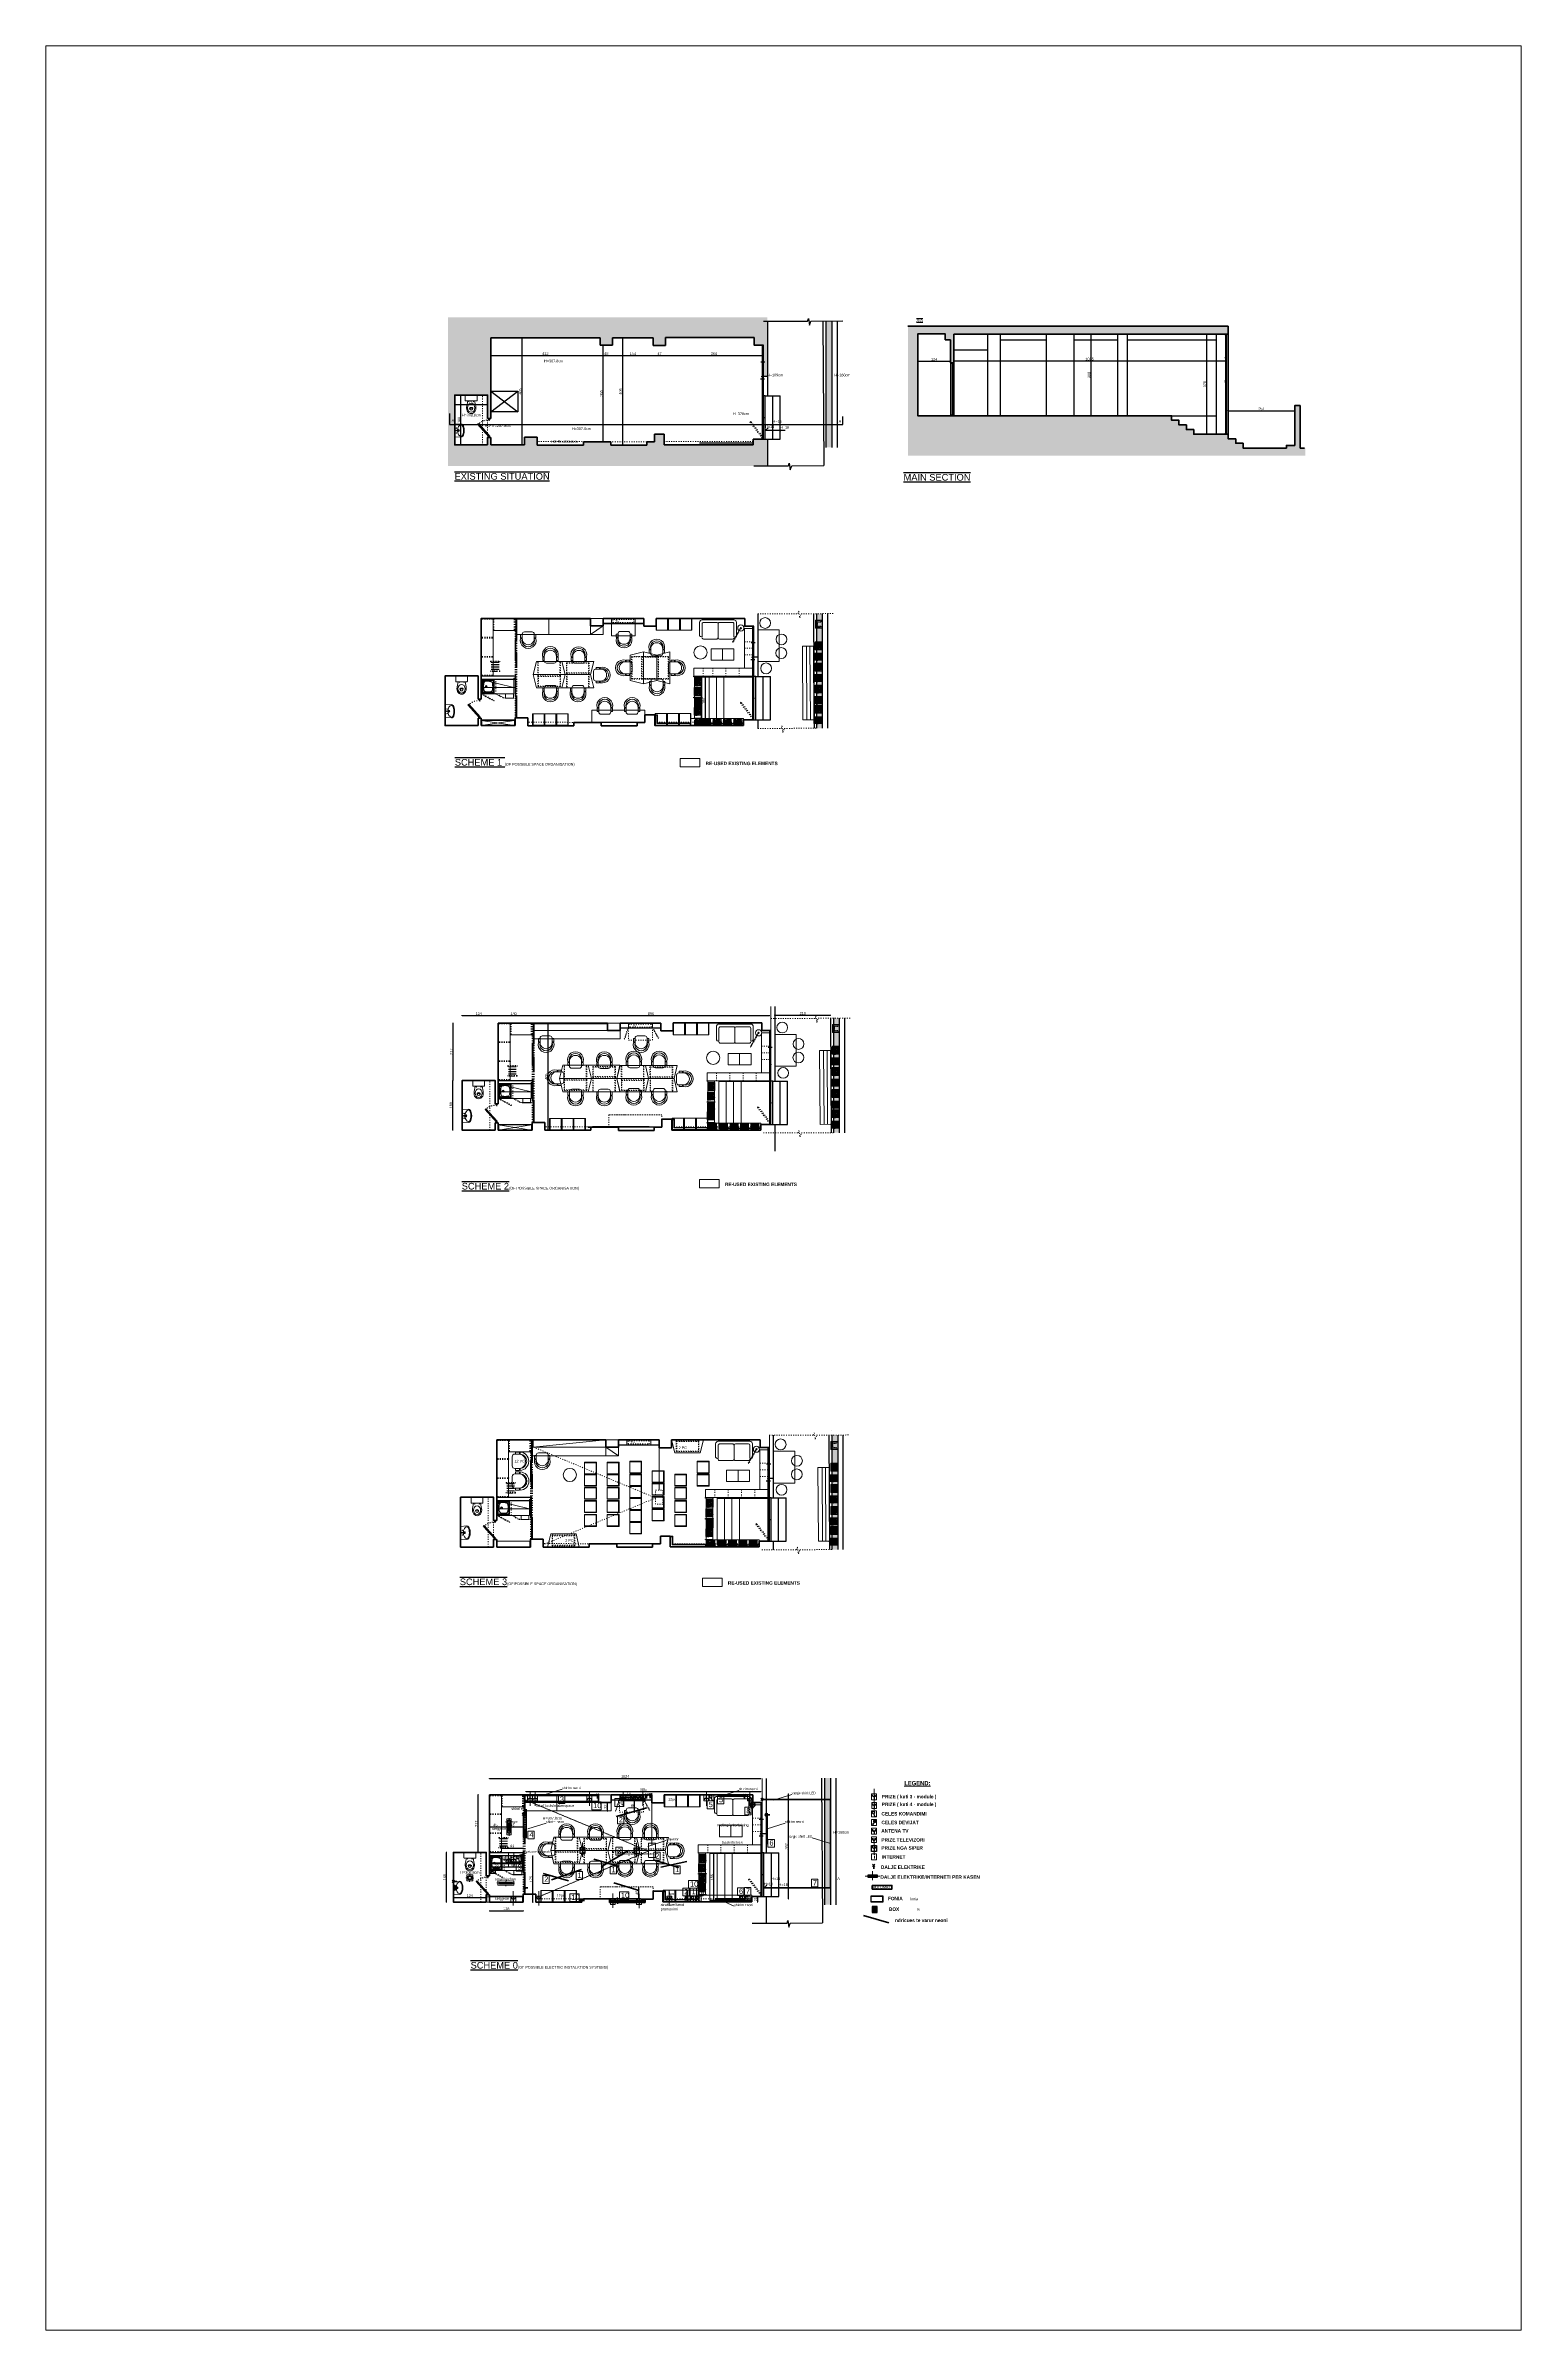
# Model space of a CAD drawing. Header units: inches. Extents: x 13585 to 255999, y -15177 to -1377.
# Drawn here: x 48632 to 54202, y -15177 to -6554 of the extents above; entities outside this region: 13.
import ezdxf

# ---------------------------------------------------------------- set-up
doc = ezdxf.new("R2010")
doc.units = ezdxf.units.IN
doc.header["$MEASUREMENT"] = 0
for name, pattern in [('ACAD_ISO03W100', [30, 12, -18]), ('ACAD_ISO10W100', [18, 12, -3, 0, -3]), ('HIDDEN', [0.375, 0.25, -0.125]), ('SAC - PC - PLAN - RDC - CUISINE 140228$0$T&T A1_M_RU_100_presentatie$0$PD_LINE', [0.64, 0.2, -0.1, 0.07, -0.1, 0.07, -0.1]), ('TRATTEGGIATO', [0.75, 0.5, -0.25])]:
    doc.linetypes.add(name, pattern=pattern)
for name, color, linetype, lineweight in [('21.Cote', 7, 'Continuous', 0), ('29.hac shtresa', 252, 'Continuous', 15), ('_ELEKTRIKE', 1, 'Continuous', 9), ('akse', 254, 'ACAD_ISO10W100', 5), ('DIMENSIO', 251, 'Continuous', 0), ('dimension', 250, 'Continuous', 15), ('dimensione', 252, 'Continuous', 15), ('HATCHE SHTRESASH', 254, 'Continuous', 0), ('mobilie', 252, 'Continuous', 18), ('MOBILIMI', 252, 'Continuous', 9), ('mure', 7, 'Continuous', 35), ('MURE TE REJA', 250, 'Continuous', 30), ('PROIEZIONI_finissime_fine lines', 251, 'Continuous', 9), ('PROIEZIONI_projections', 145, 'Continuous', 13), ('shkrime', 253, 'Continuous', 18), ('TAVANI', 252, 'Continuous', 40), ('TEX', 7, 'Continuous', 13), ('verande', 7, 'Continuous', 25), ('vije e nderprere', 253, 'ACAD_ISO03W100', 15), ('xham', 132, 'Continuous', 40)]:
    doc.layers.add(name, color=color, linetype=linetype, lineweight=lineweight)
doc.layers.add('VEGETAZIONE 4', color=7, linetype='Continuous', true_color=0x009400)
doc.styles.add('PERMASIM', font='GOTHIC.TTF')
doc.styles.get("Standard").update_dxf_attribs({"font": 'arial.ttf'})
doc.dimstyles.new('ISO-25', dxfattribs={"dimtxt": 10, "dimasz": 5, "dimexe": 1.25, "dimexo": 0.625, "dimgap": 2, "dimtad": 1, "dimdec": 0, "dimtxsty": 'Standard', "dimblk": 'DOTSMALL', "dimcen": 2.5, "dimadec": 0, "dimazin": 0, "dimtfac": 1, "dimtdec": 0, "dimtix": 1, "dimtmove": 0, "dimatfit": 3, "dimldrblk": 'DOTSMALL', "dimfxl": 1, "dimfxlon": 1, "dimarcsym": 0})
doc.dimstyles.get("Standard").update_dxf_attribs({"dimtxt": 8, "dimasz": 7, "dimexe": 0.18, "dimexo": 0.0625, "dimgap": 2, "dimtad": 1, "dimdec": 0, "dimzin": 0, "dimdsep": 46, "dimtxsty": 'Standard', "dimblk": 'DOTSMALL', "dimcen": 0.09, "dimse1": 1, "dimse2": 1, "dimadec": 0, "dimazin": 0, "dimtfac": 1, "dimtdec": 0, "dimtix": 1, "dimtofl": 0, "dimtmove": 0, "dimatfit": 3, "dimldrblk": 'DOTSMALL', "dimfxl": 1, "dimtolj": 1, "dimtzin": 0, "dimarcsym": 0})
pattern_1 = [(153.03163475, (-111916965.206, 50180735.623), (6.151279719, 12.0890624258), [4.2721442878])]

# ---------------------------------------------------------------- blocks, each defined once
blk = doc.blocks.new('spleow')
at = {"layer": 'mobilie'}
for p, q in [((30351.5, -2011.3), (30351.5, -1892.1)), ((30361.5, -1882.1), (30411.2, -1882.1)), ((30361.5, -1896.7), (30361.5, -1946.5)), ((30416.2, -1891.7), (30366.5, -1891.7)), ((30423.9, -1946.8), (30423.9, -1897)), ((30361.5, -2006.6), (30361.5, -1956.6)), ((30366.5, -1951.5), (30419, -1951.8)), ((30366.5, -1951.6), (30419, -1951.6)), ((30423.9, -1956.6), (30423.9, -2006.7)), ((30411.2, -2021.3), (30361.5, -2021.3)), ((30416.2, -2011.6), (30366.5, -2011.6)), ((30416.2, -2011.6), (30416.2, -2014))]:
    blk.add_line(p, q, dxfattribs=at)
for centre, radius, start, end in [((30361.5, -1892.1), 9.99, 90, 180), ((30366.5, -1896.7), 5, 90, 180.00003), ((30409, -1889), 7.23, 357.84985, 72.06051), ((30419, -1897), 5, 359.99997, 90), ((30366.5, -1946.5), 5, 179.99997, 270), ((30366.5, -1956.6), 5, 90, 180.00003), ((30419, -1946.8), 5, 270, 0.00003), ((30419, -1956.6), 5, 359.99997, 90), ((30361.5, -2011.3), 9.99, 180, 270), ((30366.5, -2006.6), 5, 179.99997, 270), ((30408.8, -2014.3), 7.39, 288.86549, 2.21628), ((30419, -2006.7), 5, 267.51228, 359.99997)]:
    blk.add_arc(centre, radius, start, end, dxfattribs=at)
blk = doc.blocks.new('apleoq')
at = {"layer": 'mobilie'}
for points in [[(30396.1, -1813.8), (30441.1, -1813.8)], [(30396.1, -1858.8), (30396.1, -1813.8), (30441.1, -1813.8), (30441.1, -1858.8)], [(30396.1, -1858.8), (30397.9, -1858.8)], [(30397.9, -1858.8), (30397.9, -1815.6), (30439.3, -1815.6), (30439.3, -1858.8)], [(30397.9, -1858.8), (30439.3, -1858.8)], [(30439.3, -1858.8), (30441.1, -1858.8)]]:
    blk.add_lwpolyline(points, dxfattribs=at)
blk = doc.blocks.new('cmpalq')
at = {"layer": 'mobilie'}
for p, q in [((29472.9, -2470.7), (29472.9, -2420.7)), ((29472.9, -2420.7), (29517.9, -2420.7)), ((29472.9, -2470.7), (29517.9, -2470.7)), ((29474.4, -2426.2), (29474.4, -2445.2)), ((29474.4, -2464.2), (29474.4, -2445.2)), ((29475.4, -2426.2), (29475.4, -2445.2)), ((29475.4, -2464.2), (29475.4, -2445.2)), ((29495.4, -2422.2), (29478.4, -2422.2)), ((29495.4, -2423.2), (29478.4, -2423.2)), ((29495.4, -2467.2), (29478.4, -2467.2)), ((29495.4, -2468.2), (29478.4, -2468.2)), ((29495.4, -2422.2), (29512.4, -2422.2)), ((29495.4, -2423.2), (29512.4, -2423.2)), ((29495.4, -2467.2), (29512.4, -2467.2)), ((29495.4, -2468.2), (29512.4, -2468.2)), ((29515.4, -2426.2), (29515.4, -2445.2)), ((29515.4, -2464.2), (29515.4, -2445.2)), ((29516.4, -2426.2), (29516.4, -2445.2)), ((29516.4, -2464.2), (29516.4, -2445.2)), ((29517.9, -2470.7), (29517.9, -2420.7))]:
    blk.add_line(p, q, dxfattribs=at)
for centre, radius in [((29478.9, -2426.6), 1.75), ((29487.8, -2445.7), 3.8), ((29487.8, -2445.7), 2.75)]:
    blk.add_circle(centre, radius, dxfattribs=at)
for centre, radius, start, end in [((29478.4, -2426.2), 4, 90, 180), ((29478.4, -2464.2), 4, 180, 270), ((29478.4, -2426.2), 3, 90, 180), ((29478.4, -2464.2), 3, 180, 270), ((29553.3, -2445.2), 75, 169.61876, 180), ((29553.3, -2445.2), 75, 180, 190.38124), ((29486.9, -2433.1), 7.5, 97.23, 169.61876), ((29486.9, -2457.4), 7.5, 190.38124, 262.77), ((29495.4, -2500), 75, 90, 97.23), ((29495.4, -2390.4), 75, 262.77, 270), ((29495.4, -2500), 75, 82.77, 90), ((29495.4, -2390.4), 75, 270, 277.23), ((29503.9, -2433.1), 7.5, 10.38124, 82.77), ((29503.9, -2457.4), 7.5, 277.23, 349.61876), ((29437.5, -2445.2), 75, 0, 10.38124), ((29437.5, -2445.2), 75, 349.61876, 0), ((29512.4, -2426.2), 4, 0, 90), ((29512.4, -2426.2), 3, 0, 90), ((29512.4, -2464.2), 3, 270, 0), ((29512.4, -2464.2), 4, 270, 0)]:
    blk.add_arc(centre, radius, start, end, dxfattribs=at)
blk = doc.blocks.new('ploql')
at = {"layer": 'vije e nderprere', "ltscale": 0.3}
for p, q in [((29934.3, -2313), (29969.7, -2313)), ((29934.3, -2316), (29934.3, -2313)), ((29934.3, -2316), (29969.7, -2316)), ((29943.8, -2350), (29943.8, -2316)), ((29969.7, -2313), (29969.7, -2316)), ((29969.7, -2350), (29934.3, -2350)), ((29934.3, -2353), (29934.3, -2350)), ((29969.7, -2353), (29934.3, -2353)), ((29969.7, -2350), (29969.7, -2353))]:
    blk.add_line(p, q, dxfattribs=at)
for points in [[(29938.2, -2316), (29938.2, -2350)], [(29941.2, -2316), (29941.2, -2350)], [(29943.8, -2313), (29960.5, -2313)], [(29943.8, -2316), (29943.8, -2350)], [(29946.8, -2316), (29946.8, -2350)], [(29949.2, -2316), (29949.2, -2350)], [(29952.2, -2316), (29952.2, -2350)], [(29955.6, -2316), (29955.6, -2350)], [(29958.6, -2316), (29958.6, -2350)], [(29962.2, -2316), (29962.2, -2350)], [(29965.2, -2316), (29965.2, -2350)], [(29943.8, -2353), (29960.5, -2353)]]:
    blk.add_lwpolyline(points, dxfattribs=at)
blk = doc.blocks.new('A$C72D254AB')
at = {"layer": 'VEGETAZIONE 4'}
for points in [[(-0.133, -0.037, 0.205226), (-0.129, -0.089, 0.068851), (-0.124, -0.101, 0.068851), (-0.112, -0.1, 0.205226), (-0.064, -0.079, 0.1746), (-0.038, -0.069, 0.287728), (-0.035, -0.048, 0.244009), (-0.025, -0.032, 0.367619), (-0.085, -0.037, 0.367619), (-0.109, 0.019, 0.244009), (-0.119, 0.003, 0.287728), (-0.136, -0.01, 0.1746)], [(-0.023, 0.072, 0.367619), (0.036, 0.061, 0.244009), (0.028, 0.078, 0.287728), (0.027, 0.1, 0.1746), (0.003, 0.112, 0.205226), (-0.043, 0.138, 0.068851), (-0.055, 0.14, 0.068851), (-0.061, 0.129, 0.205226), (-0.071, 0.078, 0.1746), (-0.077, 0.051, 0.287728), (-0.061, 0.036, 0.244009), (-0.053, 0.02, 0.367619)], [(0.039, -0.046, -0.367619), (0.095, -0.023, -0.244009), (0.091, -0.042, -0.287728), (0.094, -0.063, -0.1746), (0.072, -0.081, -0.205226), (0.033, -0.114, -0.068851), (0.021, -0.119, -0.068851), (0.013, -0.109, -0.205226), (-0.007, -0.061, -0.1746), (-0.018, -0.036, -0.287728), (-0.005, -0.018, -0.244009), (0, 0, -0.367619)], [(0.107, 0.032, 0.367619), (0.132, -0.023, 0.244009), (0.141, -0.007, 0.287728), (0.159, 0.006, 0.1746), (0.155, 0.033, 0.205226), (0.15, 0.085, 0.068851), (0.145, 0.097, 0.068851), (0.132, 0.095, 0.205226), (0.084, 0.074, 0.1746), (0.059, 0.064, 0.287728), (0.056, 0.042, 0.244009), (0.047, 0.025, 0.367619)]]:
    blk.add_lwpolyline(points, format="xyb", close=True, dxfattribs=at)
for points in [[(-0.001, 0.03, 0.036578), (-0.008, 0.028, 0.26706), (-0.085, -0.037)], [(0.001, 0.028, 0.046244), (-0.008, 0.026, 0.267271), (-0.084, -0.037, 0.267271)], [(-0.004, 0.105, 0.127493), (-0.023, 0.072, 0.236268), (-0.071, 0.057)], [(0.027, 0.066, 0.249386), (-0.023, 0.072, 0.13922), (-0.05, 0.033, 0.13922)], [(0.085, -0.012, -0.235468), (0.041, 0.017, 0.206382), (0.001, 0.03, 0.26706)], [(0.053, 0, -0.086488), (0.039, 0.016, 0.20505), (0.001, 0.028, 0.20505)], [(0.131, -0.014, 0.249386), (0.107, 0.032, 0.13922), (0.06, 0.031, 0.13922)], [(0.145, 0.035, 0.127493), (0.107, 0.032, 0.236268), (0.068, 0.062)], [(0.064, -0.074, -0.127493), (0.039, -0.046, -0.236268), (-0.01, -0.041)], [(0.088, -0.03, -0.249386), (0.039, -0.046, -0.13922), (0.005, -0.013, -0.13922)], [(0.15, -0.062, 0.067526), (0.146, -0.044, 0.262665), (0.093, -0.012, -0.024866), (0.087, -0.012, 0.206382)]]:
    blk.add_lwpolyline(points, format="xyb", dxfattribs=at)
for centre, radius, start, end in [((-0.053, 0.008), 0.0547, 178.42701, 234.43957), ((-0.062, 0.025), 0.0525, 64.38373, 95.92315), ((-0.38, -0.057), 0.379, 19.98135, 30.54095), ((-0.087, 0.008), 0.0888, 14.23975, 44.16067), ((0.027, -0.016), 0.111, 93.40519, 114.38113), ((-0.087, 0.008), 0.0905, 14.08749, 40.76445), ((0.018, 0.046), 0.0888, 319.08547, 349.24698), ((0.018, 0.046), 0.0905, 319.84535, 345.85077), ((-0.204, 0.249), 0.379, 325.06766, 335.62727), ((0.063, -0.06), 0.111, 38.49151, 59.46745), ((-0.04, 0.055), 0.111, 217.25259, 238.22852), ((-0.108, 0.035), 0.0749, 258.26023, 287.32268), ((0.221, -0.261), 0.379, 143.82874, 154.38835), ((-0.035, -0.013), 0.0553, 204.95752, 258.13095), ((-0.061, 0.046), 0.0863, 253.63391, 285.33703), ((-0.008, -0.007), 0.0525, 275.16258, 306.702), ((-0.336, 0.012), 0.379, 340.54478, 351.10439), ((-0.036, 0.005), 0.0888, 326.92506, 356.62209), ((-0.036, 0.005), 0.0905, 330.32128, 355.87917), ((0.071, 0.051), 0.111, 256.7046, 277.68054)]:
    blk.add_arc(centre, radius, start, end, dxfattribs=at)
blk = doc.blocks.new('cplaq')
at = {"layer": 'PROIEZIONI_finissime_fine lines', "linetype": 'TRATTEGGIATO', "ltscale": 0.04}
for p, q in [((27656.6, -3518.8), (27649.1, -3511.8)), ((27656.6, -3531.2), (27649.1, -3538.2)), ((27656.6, -3531.2), (27656.6, -3518.8)), ((27656.6, -3531.2), (27671.6, -3531.2)), ((27671.6, -3518.8), (27679.1, -3511.8)), ((27671.6, -3531.2), (27671.6, -3518.8)), ((27671.6, -3531.2), (27679.1, -3538.2))]:
    blk.add_line(p, q, dxfattribs=at)
at = {"layer": 'PROIEZIONI_projections'}
for p, q in [((27649.1, -3511.8), (27649.1, -3538.2)), ((27649.1, -3511.8), (27679.1, -3511.8)), ((27651.8, -3514.5), (27676.4, -3514.5)), ((27651.8, -3518.8), (27676.4, -3518.8)), ((27651.8, -3518.8), (27651.8, -3535.5)), ((27676.4, -3518.8), (27676.4, -3535.5)), ((27679.1, -3511.8), (27679.1, -3538.2)), ((27649.1, -3538.2), (27679.1, -3538.2)), ((27651.8, -3535.5), (27676.4, -3535.5))]:
    blk.add_line(p, q, dxfattribs=at)
at = {"layer": 'VEGETAZIONE 4', "xscale": -100, "yscale": 100, "zscale": 100}
blk.add_blockref('A$C72D254AB', (27665.8, -3526.2), dxfattribs=at)
blk = doc.blocks.new('_DotSmall')
at = {"color": 0, "linetype": 'ByBlock', "const_width": 0.5}
blk.add_lwpolyline([(-0.0625, 0, 1), (0.0625, 0, 1)], format="xyb", close=True, dxfattribs=at)
blk = doc.blocks.new('*D1582')
at = {"layer": 'Defpoints', "color": 0, "transparency": 16777216}
for p in [(51107.3, -8933.7), (51123.1, -8933.7), (51107.3, -9119.7)]:
    blk.add_point(p, dxfattribs=at)
at = {"layer": 'mobilie', "color": 0, "lineweight": -2, "transparency": 16777216}
for p, q in [((51122.1, -8933.7), (51124.4, -8933.7)), ((51123.1, -9119.7), (51123.1, -8933.7)), ((51122.1, -9119.7), (51124.4, -9119.7))]:
    blk.add_line(p, q, dxfattribs=at)
at = {"layer": 'mobilie', "color": 0, "lineweight": -2, "transparency": 16777216, "xscale": 5, "yscale": 5, "zscale": 5}
for p, rotation in [((51123.1, -8933.7), 90), ((51123.1, -9119.7), 270)]:
    blk.add_blockref('_DotSmall', p, dxfattribs=dict(at, rotation=rotation))
at = {"layer": 'mobilie', "color": 0, "transparency": 16777216, "insert": (51116, -9026.7), "char_height": 10, "attachment_point": 5, "rotation": 90}
blk.add_mtext('186', dxfattribs=at)
blk = doc.blocks.new('aswaswa')
at = {"layer": 'mobilie'}
for p, q in [((30233.7, -2827.6), (30227.4, -2827.6)), ((30233.7, -2830.1), (30227.4, -2830.1)), ((30227.4, -2830.1), (30227.4, -2842.5)), ((30227.4, -2842.5), (30233.7, -2842.5)), ((30233.7, -2827.6), (30233.7, -2844.1)), ((30285.3, -2827.6), (30279.1, -2827.6)), ((30279.1, -2844.1), (30279.1, -2827.6)), ((30279.1, -2830.1), (30285.3, -2830.1)), ((30285.3, -2842.5), (30279.1, -2842.5)), ((30285.3, -2830.1), (30285.3, -2842.5)), ((30241.9, -2852.4), (30270.8, -2852.4))]:
    blk.add_line(p, q, dxfattribs=at)
for centre, radius, start, end in [((30256.4, -2819.9), 30, 345.08646, 194.91352), ((30256.4, -2820.2), 23.9, 342.09781, 197.90219), ((30256.4, -2826.4), 22.7, 357.02811, 182.97189), ((30241.9, -2844.1), 8.29, 179.99997, 270), ((30270.8, -2844.1), 8.29, 270, 0.00003)]:
    blk.add_arc(centre, radius, start, end, dxfattribs=at)
blk = doc.blocks.new('cplaow')
at = {"layer": 'mobilie'}
for points in [[(37827, -2900.7), (37815, -2850.7), (37935, -2850.7), (37923, -2900.7), (37827, -2900.7)], [(37827, -2900.7), (37815, -2950.7), (37935, -2950.7), (37923, -2900.7), (37827, -2900.7)]]:
    blk.add_lwpolyline(points, dxfattribs=at)
for centre in [(37833.2, -2896.4), (37916.8, -2896.4)]:
    blk.add_circle(centre, 0.761, dxfattribs=at)
at = {"layer": 'vije e nderprere', "ltscale": 0.3}
for points in [[(37832, -2855.7), (37917.9, -2855.7), (37917.9, -2895.7), (37832, -2895.7)], [(37832.2, -2947.2), (37834.2, -2947.2), (37834.2, -2897.2), (37832.2, -2897.2)], [(37834, -2857.7), (37915.9, -2857.7), (37915.9, -2893.7), (37834, -2893.7)], [(37915.8, -2947.2), (37917.8, -2947.2), (37917.8, -2897.2), (37915.8, -2897.2)]]:
    blk.add_lwpolyline(points, close=True, dxfattribs=at)
blk = doc.blocks.new('aplsow')
at = {"layer": 'mobilie'}
for points in [[(37719, -2850.7), (37707, -2900.7), (37827, -2900.7), (37815, -2850.7), (37719, -2850.7)], [(37719, -2950.7), (37707, -2900.7), (37827, -2900.7), (37815, -2950.7), (37719, -2950.7)], [(37719, -2900.7), (37815, -2900.7)], [(37815, -2950.7), (37719, -2950.7)]]:
    blk.add_lwpolyline(points, dxfattribs=at)
for centre in [(37725.2, -2904.9), (37808.8, -2904.9)]:
    blk.add_circle(centre, 0.761, dxfattribs=at)
at = {"layer": 'vije e nderprere', "ltscale": 0.3}
for points in [[(37723.9, -2903.9), (37725.9, -2903.9), (37725.9, -2853.9), (37723.9, -2853.9)], [(37724, -2905.7), (37809.9, -2905.7), (37809.9, -2945.7), (37724, -2945.7)], [(37726, -2907.7), (37807.9, -2907.7), (37807.9, -2943.7), (37726, -2943.7)], [(37807.5, -2903.9), (37809.5, -2903.9), (37809.5, -2853.9), (37807.5, -2853.9)]]:
    blk.add_lwpolyline(points, close=True, dxfattribs=at)
blk = doc.blocks.new('aplsie')
at = {"layer": 'mobilie'}
for p, q in [((30134.4, -3256.2), (30126.9, -3256.2)), ((30134.4, -3259.2), (30126.9, -3259.2)), ((30126.9, -3259.2), (30126.9, -3274.2)), ((30126.9, -3274.2), (30134.4, -3274.2)), ((30134.4, -3256.2), (30134.4, -3276.2)), ((30196.6, -3256.2), (30189.1, -3256.2)), ((30189.1, -3276.2), (30189.1, -3256.2)), ((30189.1, -3259.2), (30196.6, -3259.2)), ((30196.6, -3274.2), (30189.1, -3274.2)), ((30196.6, -3259.2), (30196.6, -3274.2)), ((30144.4, -3286.2), (30179.1, -3286.2))]:
    blk.add_line(p, q, dxfattribs=at)
for centre, radius, start, end in [((30161.7, -3258.7), 35, 4.09603, 175.90397), ((30161.7, -3258.7), 27.5, 5.21591, 174.78409), ((30161.7, -3263.9), 28.4, 15.82659, 164.17341), ((30144.4, -3276.2), 9.99, 179.99997, 270), ((30179.1, -3276.2), 9.99, 270, 0.00003)]:
    blk.add_arc(centre, radius, start, end, dxfattribs=at)
blk = doc.blocks.new('ALPQE')
at = {"layer": 'mobilie', "color": 3}
for p, q in [((50243.5, -13868.4), (50267.6, -13867.1)), ((50243.5, -13916.2), (50243.5, -13868.4)), ((50244.6, -13868.3), (50244.6, -13916.3)), ((50243.5, -13916.2), (50267.6, -13917.5))]:
    blk.add_line(p, q, dxfattribs=at)
at = {"layer": 'mobilie', "color": 3, "extrusion": (0, 0, -1)}
for centre, major_axis, ratio, start_param, end_param in [((50250.1, -13883.3), (0, 0.9), 0.824742, 3.141593, 9.424778), ((50267.6, -13892.3), (0, 22), 0.62418, 3.141593, 6.283185), ((50267.6, -13892.3), (0, 25.2), 0.471281, 0, 3.141593), ((50267.6, -13892.3), (0, 22), 0.404873, 0, 3.141593), ((50249.3, -13892.3), (0, 1.35), 0.824742, 3.141593, 9.424778), ((50250.1, -13901.3), (0, 0.9), 0.824742, 3.141593, 9.424778), ((50258.1, -13892.3), (0, 3.6), 0.824742, 3.141593, 9.424778), ((50258.1, -13892.3), (0, 2.07), 0.824742, 3.141593, 9.424778)]:
    blk.add_ellipse(centre, major_axis=major_axis, ratio=ratio, start_param=start_param, end_param=end_param, dxfattribs=at)
blk = doc.blocks.new('DPLORE')
at = {"layer": 'mobilie', "color": 3}
for p, q in [((50283.4, -13778.7), (50283.4, -13760.7)), ((50285.4, -13758.7), (50325.8, -13758.7)), ((50325.8, -13780.7), (50285.4, -13780.7)), ((50292.6, -13780.7), (50288.7, -13800.6)), ((50318.6, -13780.7), (50322.6, -13800.6)), ((50327.8, -13760.7), (50327.8, -13774.5)), ((50327.8, -13774.5), (50327.8, -13778.7))]:
    blk.add_line(p, q, dxfattribs=at)
for centre in [(50296.9, -13783.7), (50314.4, -13783.7)]:
    blk.add_circle(centre, 0.5, dxfattribs=at)
for centre, radius, start, end in [((50285.4, -13760.7), 2, 90, 180), ((50285.4, -13778.7), 2, 180, 242.85478), ((50285.4, -13778.7), 2, 242.85478, 270), ((50325.8, -13760.7), 2, 0, 90), ((50325.8, -13778.7), 2, 270, 0), ((50310.1, -13807.1), 21.9, 175.08708, 180), ((50423.6, -13816.8), 135.8, 173.11337, 175.08708), ((50187.7, -13816.8), 135.8, 4.91292, 6.88663), ((50301.2, -13807.1), 21.9, 0, 4.91292)]:
    blk.add_arc(centre, radius, start, end, dxfattribs=at)
at = {"layer": 'mobilie', "color": 3, "extrusion": (0, 0, -1)}
for centre, major_axis, ratio, start_param, end_param in [((50305.6, -13807.1), (0, 16.3), 0.830565, -1.570796, 4.712389), ((50305.6, -13807.1), (0, -21.1), 0.830565, 4.712389, 7.853982), ((50305.6, -13817.3), (0, 12.5), 0.75, -0.691554, 0.691554), ((50305.6, -13807.6), (0, 8), 0.75, 1.570796, 4.712389), ((50305.6, -13820), (0, -12.5), 0.75, 2.486257, 3.796928)]:
    blk.add_ellipse(centre, major_axis=major_axis, ratio=ratio, start_param=start_param, end_param=end_param, dxfattribs=at)
blk = doc.blocks.new('SPLOE')
at = {"layer": 'mobilie'}
for points in [[(52440.2, -13727.7), (52428.2, -13677.7), (52548.2, -13677.7), (52536.2, -13727.7), (52440.2, -13727.7)], [(52440.2, -13677.7), (52536.2, -13677.7)], [(52536.2, -13727.7), (52440.2, -13727.7)]]:
    blk.add_lwpolyline(points, dxfattribs=at)
for centre in [(52446.4, -13682), (52530, -13682)]:
    blk.add_circle(centre, 0.761, dxfattribs=at)
at = {"layer": 'vije e nderprere', "ltscale": 0.3}
for points in [[(52445.2, -13682.7), (52531.1, -13682.7), (52531.1, -13722.7), (52445.2, -13722.7)], [(52447.2, -13684.7), (52529.1, -13684.7), (52529.1, -13720.7), (52447.2, -13720.7)]]:
    blk.add_lwpolyline(points, close=True, dxfattribs=at)
blk = doc.blocks.new('PLLDKDKOE')
at = {"layer": 'mobilie'}
blk.add_lwpolyline([(52419.4, -13879.5), (52407.4, -13829.5), (52527.4, -13829.5), (52515.4, -13879.5), (52419.4, -13879.5)], dxfattribs=at)
for centre in [(52425.7, -13875.3), (52509.3, -13875.3)]:
    blk.add_circle(centre, 0.761, dxfattribs=at)
at = {"layer": 'vije e nderprere', "ltscale": 0.3}
for points in [[(52424.4, -13834.5), (52510.4, -13834.5), (52510.4, -13874.5), (52424.4, -13874.5)], [(52426.4, -13836.5), (52508.4, -13836.5), (52508.4, -13872.5), (52426.4, -13872.5)]]:
    blk.add_lwpolyline(points, close=True, dxfattribs=at)
blk = doc.blocks.new('*D1587')
at = {"layer": 'Defpoints', "color": 0, "transparency": 16777216}
for p in [(50328.7, -10214.7), (50204.4, -10301), (50328.7, -10301)]:
    blk.add_point(p, dxfattribs=at)
at = {"layer": 'DIMENSIO', "color": 0, "lineweight": -2, "transparency": 16777216}
for p, q in [((50204.4, -10215.7), (50204.4, -10213.4)), ((50204.4, -10214.7), (50328.7, -10214.7)), ((50328.7, -10215.7), (50328.7, -10213.4))]:
    blk.add_line(p, q, dxfattribs=at)
at = {"layer": 'DIMENSIO', "color": 0, "lineweight": -2, "transparency": 16777216, "xscale": 5, "yscale": 5, "zscale": 5, "rotation": 180}
blk.add_blockref('_DotSmall', (50204.4, -10214.7), dxfattribs=at)
at = {"layer": 'DIMENSIO', "color": 0, "lineweight": -2, "transparency": 16777216, "xscale": 5, "yscale": 5, "zscale": 5}
blk.add_blockref('_DotSmall', (50328.7, -10214.7), dxfattribs=at)
at = {"layer": 'DIMENSIO', "color": 0, "transparency": 16777216, "insert": (50266.5, -10207.6), "char_height": 10, "attachment_point": 5}
blk.add_mtext('124', dxfattribs=at)
blk = doc.blocks.new('*D1588')
at = {"layer": 'Defpoints', "color": 0, "transparency": 16777216}
for p in [(50468.2, -10214.7), (50468.2, -10217.5), (50328.7, -10301)]:
    blk.add_point(p, dxfattribs=at)
at = {"layer": 'DIMENSIO', "color": 0, "lineweight": -2, "transparency": 16777216}
for p, q in [((50328.7, -10215.7), (50328.7, -10213.4)), ((50328.7, -10214.7), (50468.2, -10214.7)), ((50468.2, -10215.7), (50468.2, -10213.4))]:
    blk.add_line(p, q, dxfattribs=at)
at = {"layer": 'DIMENSIO', "color": 0, "lineweight": -2, "transparency": 16777216, "xscale": 5, "yscale": 5, "zscale": 5, "rotation": 180}
blk.add_blockref('_DotSmall', (50328.7, -10214.7), dxfattribs=at)
at = {"layer": 'DIMENSIO', "color": 0, "lineweight": -2, "transparency": 16777216, "xscale": 5, "yscale": 5, "zscale": 5}
blk.add_blockref('_DotSmall', (50468.2, -10214.7), dxfattribs=at)
at = {"layer": 'DIMENSIO', "color": 0, "transparency": 16777216, "insert": (50398.4, -10207.6), "char_height": 10, "attachment_point": 5}
blk.add_mtext('140', dxfattribs=at)
blk = doc.blocks.new('*D1589')
at = {"layer": 'Defpoints', "color": 0, "transparency": 16777216}
for p in [(50468.2, -10217.5), (51364.4, -10214.7), (51364.4, -10214.7)]:
    blk.add_point(p, dxfattribs=at)
at = {"layer": 'DIMENSIO', "color": 0, "lineweight": -2, "transparency": 16777216}
for p, q in [((50468.2, -10215.7), (50468.2, -10213.4)), ((50468.2, -10214.7), (51364.4, -10214.7)), ((51364.4, -10214.7), (51364.4, -10213.4))]:
    blk.add_line(p, q, dxfattribs=at)
at = {"layer": 'DIMENSIO', "color": 0, "lineweight": -2, "transparency": 16777216, "xscale": 5, "yscale": 5, "zscale": 5, "rotation": 180}
blk.add_blockref('_DotSmall', (50468.2, -10214.7), dxfattribs=at)
at = {"layer": 'DIMENSIO', "color": 0, "lineweight": -2, "transparency": 16777216, "xscale": 5, "yscale": 5, "zscale": 5}
blk.add_blockref('_DotSmall', (51364.4, -10214.7), dxfattribs=at)
at = {"layer": 'DIMENSIO', "color": 0, "transparency": 16777216, "insert": (50916.3, -10207.6), "char_height": 10, "attachment_point": 5}
blk.add_mtext('896', dxfattribs=at)
blk = doc.blocks.new('*D1590')
at = {"layer": 'Defpoints', "color": 0, "transparency": 16777216}
for p in [(50169.3, -10459.3), (50266.5, -10459.3), (50266.5, -10647.1)]:
    blk.add_point(p, dxfattribs=at)
at = {"layer": 'DIMENSIO', "color": 0, "lineweight": -2, "transparency": 16777216}
for p, q in [((50170.3, -10459.3), (50168, -10459.3)), ((50169.3, -10647.1), (50169.3, -10459.3)), ((50170.3, -10647.1), (50168, -10647.1))]:
    blk.add_line(p, q, dxfattribs=at)
at = {"layer": 'DIMENSIO', "color": 0, "lineweight": -2, "transparency": 16777216, "xscale": 5, "yscale": 5, "zscale": 5}
for p, rotation in [((50169.3, -10459.3), 90), ((50169.3, -10647.1), 270)]:
    blk.add_blockref('_DotSmall', p, dxfattribs=dict(at, rotation=rotation))
at = {"layer": 'DIMENSIO', "color": 0, "transparency": 16777216, "insert": (50162.2, -10553.2), "char_height": 10, "attachment_point": 5, "rotation": 90}
blk.add_mtext('188', dxfattribs=at)
blk = doc.blocks.new('*D1591')
at = {"layer": 'Defpoints', "color": 0, "transparency": 16777216}
for p in [(50169.8, -10242.6), (50430.1, -10242.6), (50430.1, -10459.3)]:
    blk.add_point(p, dxfattribs=at)
at = {"layer": 'DIMENSIO', "color": 0, "lineweight": -2, "transparency": 16777216}
for p, q in [((50170.8, -10242.6), (50168.6, -10242.6)), ((50169.8, -10459.3), (50169.8, -10242.6)), ((50170.8, -10459.3), (50168.6, -10459.3))]:
    blk.add_line(p, q, dxfattribs=at)
at = {"layer": 'DIMENSIO', "color": 0, "lineweight": -2, "transparency": 16777216, "xscale": 5, "yscale": 5, "zscale": 5}
for p, rotation in [((50169.8, -10242.6), 90), ((50169.8, -10459.3), 270)]:
    blk.add_blockref('_DotSmall', p, dxfattribs=dict(at, rotation=rotation))
at = {"layer": 'DIMENSIO', "color": 0, "transparency": 16777216, "insert": (50162.8, -10350.9), "char_height": 10, "attachment_point": 5, "rotation": 90}
blk.add_mtext('217', dxfattribs=at)
blk = doc.blocks.new('*D1592')
at = {"layer": 'Defpoints', "color": 0, "transparency": 16777216}
for p in [(50529, -10242.6), (50669.4, -10242.6), (50669.3, -10647.6)]:
    blk.add_point(p, dxfattribs=at)
at = {"layer": 'DIMENSIO', "color": 0, "lineweight": -2, "transparency": 16777216}
for p, q in [((50530, -10242.6), (50527.7, -10242.6)), ((50529, -10647.6), (50529, -10242.6)), ((50530, -10647.6), (50527.7, -10647.6))]:
    blk.add_line(p, q, dxfattribs=at)
at = {"layer": 'DIMENSIO', "color": 0, "lineweight": -2, "transparency": 16777216, "xscale": 5, "yscale": 5, "zscale": 5}
for p, rotation in [((50529, -10242.6), 90), ((50529, -10647.6), 270)]:
    blk.add_blockref('_DotSmall', p, dxfattribs=dict(at, rotation=rotation))
at = {"layer": 'DIMENSIO', "color": 0, "transparency": 16777216, "insert": (50521.8, -10445.1), "char_height": 10, "attachment_point": 5, "rotation": 90}
blk.add_mtext('405', dxfattribs=at)
blk = doc.blocks.new('*D1593')
at = {"layer": 'Defpoints', "color": 0, "transparency": 16777216}
for p in [(51594.6, -10213.4), (51384.6, -10272.3), (51594.6, -10271.1)]:
    blk.add_point(p, dxfattribs=at)
at = {"layer": 'DIMENSIO', "color": 0, "lineweight": -2, "transparency": 16777216}
for p, q in [((51384.6, -10214.4), (51384.6, -10212.2)), ((51384.6, -10213.4), (51594.6, -10213.4)), ((51594.6, -10214.4), (51594.6, -10212.2))]:
    blk.add_line(p, q, dxfattribs=at)
at = {"layer": 'DIMENSIO', "color": 0, "lineweight": -2, "transparency": 16777216, "xscale": 5, "yscale": 5, "zscale": 5, "rotation": 180}
blk.add_blockref('_DotSmall', (51384.6, -10213.4), dxfattribs=at)
at = {"layer": 'DIMENSIO', "color": 0, "lineweight": -2, "transparency": 16777216, "xscale": 5, "yscale": 5, "zscale": 5}
blk.add_blockref('_DotSmall', (51594.6, -10213.4), dxfattribs=at)
at = {"layer": 'DIMENSIO', "color": 0, "transparency": 16777216, "insert": (51489.6, -10206.3), "char_height": 10, "attachment_point": 5}
blk.add_mtext('210', dxfattribs=at)
blk = doc.blocks.new('apqlord')
at = {"layer": 'mobilie'}
for p, q in [((29574.2, -1355.4), (29554.3, -1351.4)), ((29574.2, -1388.6), (29574.2, -1348.2)), ((29576.2, -1346.2), (29594.2, -1346.2)), ((29596.2, -1348.2), (29596.2, -1388.6)), ((29574.2, -1381.4), (29554.3, -1385.3)), ((29580.4, -1390.6), (29576.2, -1390.6)), ((29594.2, -1390.6), (29580.4, -1390.6))]:
    blk.add_line(p, q, dxfattribs=at)
for centre in [(29571.2, -1359.6), (29571.2, -1377.1)]:
    blk.add_circle(centre, 0.5, dxfattribs=at)
for centre, radius, start, end in [((29547.8, -1372.8), 21.9, 85.08708, 90), ((29538, -1486.3), 135.8, 83.11337, 85.08708), ((29576.2, -1348.2), 2, 152.85478, 180), ((29576.2, -1348.2), 2, 90, 152.85478), ((29594.2, -1348.2), 2, 0, 90), ((29547.8, -1363.9), 21.9, 270, 274.91292), ((29538, -1250.5), 135.8, 274.91292, 276.88663), ((29576.2, -1388.6), 2, 180, 270), ((29594.2, -1388.6), 2, 270, 360)]:
    blk.add_arc(centre, radius, start, end, dxfattribs=at)
at = {"layer": 'mobilie', "extrusion": (0, 0, -1)}
for centre, major_axis, ratio, start_param, end_param in [((29547.8, -1368.4), (-21.1, 0), 0.830565, 4.712389, 7.853982), ((29547.8, -1368.4), (16.3, 0), 0.830565, -1.570796, 4.712389), ((29547.2, -1368.4), (8, 0), 0.75, 1.570796, 4.712389), ((29534.9, -1368.4), (-12.5, 0), 0.75, 2.486257, 3.796928), ((29537.6, -1368.4), (12.5, 0), 0.75, -0.691554, 0.691554)]:
    blk.add_ellipse(centre, major_axis=major_axis, ratio=ratio, start_param=start_param, end_param=end_param, dxfattribs=at)
blk = doc.blocks.new('aplwoqla')
at = {"layer": 'mobilie'}
for p, q in [((29594.8, -1273.5), (29570.6, -1272.2)), ((29593.7, -1273.4), (29593.7, -1321.4)), ((29594.8, -1321.3), (29594.8, -1273.5)), ((29594.8, -1321.3), (29570.6, -1322.6))]:
    blk.add_line(p, q, dxfattribs=at)
for centre, major_axis, ratio, start_param, end_param in [((29570.6, -1297.4), (0, 25.2), 0.471281, 0, 3.141593), ((29570.6, -1297.4), (0, 22), 0.404873, 0, 3.141593), ((29570.6, -1297.4), (0, 22), 0.62418, 3.141593, 6.283185), ((29588.2, -1288.4), (0, 0.9), 0.824742, 3.141593, 9.424778), ((29580.1, -1297.4), (0, 3.6), 0.824742, 3.141593, 9.424778), ((29580.1, -1297.4), (0, 2.07), 0.824742, 3.141593, 9.424778), ((29588.2, -1306.4), (0, 0.9), 0.824742, 3.141593, 9.424778), ((29588.9, -1297.4), (0, 1.35), 0.824742, 3.141593, 9.424778)]:
    blk.add_ellipse(centre, major_axis=major_axis, ratio=ratio, start_param=start_param, end_param=end_param, dxfattribs=at)
blk = doc.blocks.new('*D1594')
at = {"layer": 'Defpoints', "color": 0, "transparency": 16777216}
for p in [(50312.4, -7713.8), (50724.6, -7713.8), (50724.6, -7723)]:
    blk.add_point(p, dxfattribs=at)
at = {"layer": 'verande', "color": 0, "lineweight": -2, "transparency": 16777216}
for p, q in [((50312.4, -7722), (50312.4, -7724.3)), ((50312.4, -7723), (50724.6, -7723)), ((50724.6, -7722), (50724.6, -7724.3))]:
    blk.add_line(p, q, dxfattribs=at)
at = {"layer": 'verande', "color": 0, "lineweight": -2, "transparency": 16777216, "xscale": 5, "yscale": 5, "zscale": 5, "rotation": 180}
blk.add_blockref('_DotSmall', (50312.4, -7723), dxfattribs=at)
at = {"layer": 'verande', "color": 0, "lineweight": -2, "transparency": 16777216, "xscale": 5, "yscale": 5, "zscale": 5}
blk.add_blockref('_DotSmall', (50724.6, -7723), dxfattribs=at)
at = {"layer": 'verande', "color": 0, "transparency": 16777216, "insert": (50518.5, -7716), "char_height": 10, "attachment_point": 5}
blk.add_mtext('412', dxfattribs=at)
blk = doc.blocks.new('*D1595')
at = {"layer": 'Defpoints', "color": 0, "transparency": 16777216}
for p in [(50724.6, -7713.7), (50772.1, -7700.3), (50772.1, -7723)]:
    blk.add_point(p, dxfattribs=at)
at = {"layer": 'verande', "color": 0, "lineweight": -2, "transparency": 16777216}
for p, q in [((50724.6, -7722), (50724.6, -7724.2)), ((50724.6, -7723), (50772.1, -7723)), ((50772.1, -7722), (50772.1, -7724.2))]:
    blk.add_line(p, q, dxfattribs=at)
at = {"layer": 'verande', "color": 0, "lineweight": -2, "transparency": 16777216, "xscale": 5, "yscale": 5, "zscale": 5, "rotation": 180}
blk.add_blockref('_DotSmall', (50724.6, -7723), dxfattribs=at)
at = {"layer": 'verande', "color": 0, "lineweight": -2, "transparency": 16777216, "xscale": 5, "yscale": 5, "zscale": 5}
blk.add_blockref('_DotSmall', (50772.1, -7723), dxfattribs=at)
at = {"layer": 'verande', "color": 0, "transparency": 16777216, "insert": (50748.4, -7715.9), "char_height": 10, "attachment_point": 5}
blk.add_mtext('48', dxfattribs=at)
blk = doc.blocks.new('*D1596')
at = {"layer": 'Defpoints', "color": 0, "transparency": 16777216}
for p in [(50772.1, -7700.3), (50925.7, -7687.1), (50925.7, -7723)]:
    blk.add_point(p, dxfattribs=at)
at = {"layer": 'verande', "color": 0, "lineweight": -2, "transparency": 16777216}
for p, q in [((50772.1, -7722), (50772.1, -7724.2)), ((50772.1, -7723), (50925.7, -7723)), ((50925.7, -7722), (50925.7, -7724.2))]:
    blk.add_line(p, q, dxfattribs=at)
at = {"layer": 'verande', "color": 0, "lineweight": -2, "transparency": 16777216, "xscale": 5, "yscale": 5, "zscale": 5, "rotation": 180}
blk.add_blockref('_DotSmall', (50772.1, -7723), dxfattribs=at)
at = {"layer": 'verande', "color": 0, "lineweight": -2, "transparency": 16777216, "xscale": 5, "yscale": 5, "zscale": 5}
blk.add_blockref('_DotSmall', (50925.7, -7723), dxfattribs=at)
at = {"layer": 'verande', "color": 0, "transparency": 16777216, "insert": (50848.9, -7715.9), "char_height": 10, "attachment_point": 5}
blk.add_mtext('154', dxfattribs=at)
blk = doc.blocks.new('*D1597')
at = {"layer": 'Defpoints', "color": 0, "transparency": 16777216}
for p in [(50925.7, -7687.1), (50972.2, -7701.8), (50972.2, -7723)]:
    blk.add_point(p, dxfattribs=at)
at = {"layer": 'verande', "color": 0, "lineweight": -2, "transparency": 16777216}
for p, q in [((50925.7, -7722), (50925.7, -7724.2)), ((50925.7, -7723), (50972.2, -7723)), ((50972.2, -7722), (50972.2, -7724.2))]:
    blk.add_line(p, q, dxfattribs=at)
at = {"layer": 'verande', "color": 0, "lineweight": -2, "transparency": 16777216, "xscale": 5, "yscale": 5, "zscale": 5, "rotation": 180}
blk.add_blockref('_DotSmall', (50925.7, -7723), dxfattribs=at)
at = {"layer": 'verande', "color": 0, "lineweight": -2, "transparency": 16777216, "xscale": 5, "yscale": 5, "zscale": 5}
blk.add_blockref('_DotSmall', (50972.2, -7723), dxfattribs=at)
at = {"layer": 'verande', "color": 0, "transparency": 16777216, "insert": (50949, -7716), "char_height": 10, "attachment_point": 5}
blk.add_mtext('47', dxfattribs=at)
blk = doc.blocks.new('*D1598')
at = {"layer": 'Defpoints', "color": 0, "transparency": 16777216}
for p in [(50972.2, -7701.8), (51336.4, -7723), (51336.4, -7723)]:
    blk.add_point(p, dxfattribs=at)
at = {"layer": 'verande', "color": 0, "lineweight": -2, "transparency": 16777216}
for p, q in [((50972.2, -7722), (50972.2, -7724.2)), ((50972.2, -7723), (51336.4, -7723)), ((51336.4, -7723), (51336.4, -7721.7))]:
    blk.add_line(p, q, dxfattribs=at)
at = {"layer": 'verande', "color": 0, "lineweight": -2, "transparency": 16777216, "xscale": 5, "yscale": 5, "zscale": 5, "rotation": 180}
blk.add_blockref('_DotSmall', (50972.2, -7723), dxfattribs=at)
at = {"layer": 'verande', "color": 0, "lineweight": -2, "transparency": 16777216, "xscale": 5, "yscale": 5, "zscale": 5}
blk.add_blockref('_DotSmall', (51336.4, -7723), dxfattribs=at)
at = {"layer": 'verande', "color": 0, "transparency": 16777216, "insert": (51154.3, -7715.9), "char_height": 10, "attachment_point": 5}
blk.add_mtext('364', dxfattribs=at)
blk = doc.blocks.new('*D1599')
at = {"layer": 'Defpoints', "color": 0, "transparency": 16777216}
for p in [(50877.6, -7656.1), (50808.9, -8061.6), (50877.6, -8061.6)]:
    blk.add_point(p, dxfattribs=at)
at = {"layer": 'verande', "color": 0, "lineweight": -2, "transparency": 16777216}
for p, q in [((50809.9, -7656.1), (50807.6, -7656.1)), ((50808.9, -7656.1), (50808.9, -8061.6)), ((50809.9, -8061.6), (50807.6, -8061.6))]:
    blk.add_line(p, q, dxfattribs=at)
at = {"layer": 'verande', "color": 0, "lineweight": -2, "transparency": 16777216, "xscale": 5, "yscale": 5, "zscale": 5}
for p, rotation in [((50808.9, -7656.1), 90), ((50808.9, -8061.6), 270)]:
    blk.add_blockref('_DotSmall', p, dxfattribs=dict(at, rotation=rotation))
at = {"layer": 'verande', "color": 0, "transparency": 16777216, "insert": (50801.8, -7858.9), "char_height": 10, "attachment_point": 5, "rotation": 90}
blk.add_mtext('406', dxfattribs=at)
blk = doc.blocks.new('*D1600')
at = {"layer": 'Defpoints', "color": 0, "transparency": 16777216}
for p in [(52577.8, -7642.6), (52582.2, -7642.6), (52582.2, -7950.4)]:
    blk.add_point(p, dxfattribs=at)
at = {"layer": 'verande', "color": 0, "lineweight": -2, "transparency": 16777216}
for p, q in [((52578.8, -7642.6), (52576.5, -7642.6)), ((52577.8, -7950.4), (52577.8, -7642.6)), ((52578.8, -7950.4), (52576.5, -7950.4))]:
    blk.add_line(p, q, dxfattribs=at)
at = {"layer": 'verande', "color": 0, "lineweight": -2, "transparency": 16777216, "xscale": 5, "yscale": 5, "zscale": 5}
for p, rotation in [((52577.8, -7642.6), 90), ((52577.8, -7950.4), 270)]:
    blk.add_blockref('_DotSmall', p, dxfattribs=dict(at, rotation=rotation))
at = {"layer": 'verande', "color": 0, "transparency": 16777216, "insert": (52570.7, -7796.5), "char_height": 10, "attachment_point": 5, "rotation": 90}
blk.add_mtext('308', dxfattribs=at)
blk = doc.blocks.new('*D1601')
at = {"layer": 'Defpoints', "color": 0, "transparency": 16777216}
for p in [(50724.9, -7684.1), (50736.2, -7684.1), (50724.9, -8048.6)]:
    blk.add_point(p, dxfattribs=at)
at = {"layer": 'DIMENSIO', "color": 0, "lineweight": -2, "transparency": 16777216}
for p, q in [((50735.2, -7684.1), (50737.4, -7684.1)), ((50736.2, -8048.6), (50736.2, -7684.1)), ((50735.2, -8048.6), (50737.4, -8048.6))]:
    blk.add_line(p, q, dxfattribs=at)
at = {"layer": 'DIMENSIO', "color": 0, "lineweight": -2, "transparency": 16777216, "xscale": 5, "yscale": 5, "zscale": 5}
for p, rotation in [((50736.2, -7684.1), 90), ((50736.2, -8048.6), 270)]:
    blk.add_blockref('_DotSmall', p, dxfattribs=dict(at, rotation=rotation))
at = {"layer": 'DIMENSIO', "color": 0, "transparency": 16777216, "insert": (50729.1, -7866.4), "char_height": 10, "attachment_point": 5, "rotation": 90}
blk.add_mtext('365', dxfattribs=at)
blk = doc.blocks.new('*D1602')
at = {"layer": 'Defpoints', "color": 0, "transparency": 16777216}
for p in [(50376.2, -7656.1), (50430.3, -7656.1), (50376.2, -8060.6)]:
    blk.add_point(p, dxfattribs=at)
at = {"layer": 'DIMENSIO', "color": 0, "lineweight": -2, "transparency": 16777216}
for p, q in [((50429.3, -7656.1), (50431.6, -7656.1)), ((50430.3, -8060.6), (50430.3, -7656.1)), ((50429.3, -8060.6), (50431.6, -8060.6))]:
    blk.add_line(p, q, dxfattribs=at)
at = {"layer": 'DIMENSIO', "color": 0, "lineweight": -2, "transparency": 16777216, "xscale": 5, "yscale": 5, "zscale": 5}
for p, rotation in [((50430.3, -7656.1), 90), ((50430.3, -8060.6), 270)]:
    blk.add_blockref('_DotSmall', p, dxfattribs=dict(at, rotation=rotation))
at = {"layer": 'DIMENSIO', "color": 0, "transparency": 16777216, "insert": (50423.2, -7858.4), "char_height": 10, "attachment_point": 5, "rotation": 90}
blk.add_mtext('405', dxfattribs=at)
blk = doc.blocks.new('*D1603')
at = {"layer": 'Defpoints', "color": 0, "transparency": 16777216}
for p in [(50199.8, -7872.8), (50209.6, -7872.8), (50209.6, -8060.6)]:
    blk.add_point(p, dxfattribs=at)
at = {"layer": 'DIMENSIO', "color": 0, "lineweight": -2, "transparency": 16777216}
for p, q in [((50200.8, -7872.8), (50198.6, -7872.8)), ((50199.8, -8060.6), (50199.8, -7872.8)), ((50200.8, -8060.6), (50198.6, -8060.6))]:
    blk.add_line(p, q, dxfattribs=at)
at = {"layer": 'DIMENSIO', "color": 0, "lineweight": -2, "transparency": 16777216, "xscale": 5, "yscale": 5, "zscale": 5}
for p, rotation in [((50199.8, -7872.8), 90), ((50199.8, -8060.6), 270)]:
    blk.add_blockref('_DotSmall', p, dxfattribs=dict(at, rotation=rotation))
at = {"layer": 'DIMENSIO', "color": 0, "transparency": 16777216, "insert": (50192.7, -7966.7), "char_height": 10, "attachment_point": 5, "rotation": 90}
blk.add_mtext('188', dxfattribs=at)
blk = doc.blocks.new('*D1604')
at = {"layer": 'Defpoints', "color": 0, "transparency": 16777216}
for p in [(50176.1, -7907.1), (50300.4, -7907.1), (50300.4, -7907.9)]:
    blk.add_point(p, dxfattribs=at)
at = {"layer": 'DIMENSIO', "color": 0, "lineweight": -2, "transparency": 16777216}
for p, q in [((50176.1, -7907.7), (50176.1, -7909.2)), ((50176.1, -7907.9), (50300.4, -7907.9)), ((50300.4, -7907.7), (50300.4, -7909.2))]:
    blk.add_line(p, q, dxfattribs=at)
at = {"layer": 'DIMENSIO', "color": 0, "lineweight": -2, "transparency": 16777216, "xscale": 5, "yscale": 5, "zscale": 5, "rotation": 180}
blk.add_blockref('_DotSmall', (50176.1, -7907.9), dxfattribs=at)
at = {"layer": 'DIMENSIO', "color": 0, "lineweight": -2, "transparency": 16777216, "xscale": 5, "yscale": 5, "zscale": 5}
blk.add_blockref('_DotSmall', (50300.4, -7907.9), dxfattribs=at)
at = {"layer": 'DIMENSIO', "color": 0, "transparency": 16777216, "insert": (50238.3, -7900.9), "char_height": 10, "attachment_point": 5}
blk.add_mtext('124', dxfattribs=at)
blk = doc.blocks.new('*D1605')
at = {"layer": 'Defpoints', "color": 0, "transparency": 16777216}
for p in [(51923.5, -7759.6), (52047.8, -7744.5), (52047.8, -7759.6)]:
    blk.add_point(p, dxfattribs=at)
at = {"layer": 'DIMENSIO', "color": 0, "lineweight": -2, "transparency": 16777216}
for p, q in [((51923.5, -7745.5), (51923.5, -7743.3)), ((51923.5, -7744.5), (52047.8, -7744.5)), ((52047.8, -7745.5), (52047.8, -7743.3))]:
    blk.add_line(p, q, dxfattribs=at)
at = {"layer": 'DIMENSIO', "color": 0, "lineweight": -2, "transparency": 16777216, "xscale": 5, "yscale": 5, "zscale": 5, "rotation": 180}
blk.add_blockref('_DotSmall', (51923.5, -7744.5), dxfattribs=at)
at = {"layer": 'DIMENSIO', "color": 0, "lineweight": -2, "transparency": 16777216, "xscale": 5, "yscale": 5, "zscale": 5}
blk.add_blockref('_DotSmall', (52047.8, -7744.5), dxfattribs=at)
at = {"layer": 'DIMENSIO', "color": 0, "transparency": 16777216, "insert": (51985.6, -7737.5), "char_height": 10, "attachment_point": 5}
blk.add_mtext('124', dxfattribs=at)
blk = doc.blocks.new('*D1606')
at = {"layer": 'Defpoints', "color": 0, "transparency": 16777216}
for p in [(53084.8, -7743.8), (52059.8, -7780.9), (53084.8, -7780.9)]:
    blk.add_point(p, dxfattribs=at)
at = {"layer": 'DIMENSIO', "color": 0, "lineweight": -2, "transparency": 16777216}
for p, q in [((52059.8, -7744.8), (52059.8, -7742.5)), ((52059.8, -7743.8), (53084.8, -7743.8)), ((53084.8, -7744.8), (53084.8, -7742.5))]:
    blk.add_line(p, q, dxfattribs=at)
at = {"layer": 'DIMENSIO', "color": 0, "lineweight": -2, "transparency": 16777216, "xscale": 5, "yscale": 5, "zscale": 5, "rotation": 180}
blk.add_blockref('_DotSmall', (52059.8, -7743.8), dxfattribs=at)
at = {"layer": 'DIMENSIO', "color": 0, "lineweight": -2, "transparency": 16777216, "xscale": 5, "yscale": 5, "zscale": 5}
blk.add_blockref('_DotSmall', (53084.8, -7743.8), dxfattribs=at)
at = {"layer": 'DIMENSIO', "color": 0, "transparency": 16777216, "insert": (52572.3, -7736.7), "char_height": 10, "attachment_point": 5}
blk.add_mtext('1025', dxfattribs=at)
blk = doc.blocks.new('*D1607')
at = {"layer": 'Defpoints', "color": 0, "transparency": 16777216}
for p in [(52999.6, -7642.6), (53014.4, -7642.6), (52999.6, -8020.4)]:
    blk.add_point(p, dxfattribs=at)
at = {"layer": 'DIMENSIO', "color": 0, "lineweight": -2, "transparency": 16777216}
for p, q in [((53013.4, -7642.6), (53015.7, -7642.6)), ((53014.4, -8020.4), (53014.4, -7642.6)), ((53013.4, -8020.4), (53015.7, -8020.4))]:
    blk.add_line(p, q, dxfattribs=at)
at = {"layer": 'DIMENSIO', "color": 0, "lineweight": -2, "transparency": 16777216, "xscale": 5, "yscale": 5, "zscale": 5}
for p, rotation in [((53014.4, -7642.6), 90), ((53014.4, -8020.4), 270)]:
    blk.add_blockref('_DotSmall', p, dxfattribs=dict(at, rotation=rotation))
at = {"layer": 'DIMENSIO', "color": 0, "transparency": 16777216, "insert": (53007.3, -7831.5), "char_height": 10, "attachment_point": 5, "rotation": 90}
blk.add_mtext('378', dxfattribs=at)
blk = doc.blocks.new('*D1608')
at = {"layer": 'Defpoints', "color": 0, "transparency": 16777216}
for p in [(53346.7, -7931.7), (53095.8, -7945.8), (53346.7, -7945.8)]:
    blk.add_point(p, dxfattribs=at)
at = {"layer": 'DIMENSIO', "color": 0, "lineweight": -2, "transparency": 16777216}
for p, q in [((53095.8, -7932.7), (53095.8, -7930.4)), ((53095.8, -7931.7), (53346.7, -7931.7)), ((53346.7, -7932.7), (53346.7, -7930.4))]:
    blk.add_line(p, q, dxfattribs=at)
at = {"layer": 'DIMENSIO', "color": 0, "lineweight": -2, "transparency": 16777216, "xscale": 5, "yscale": 5, "zscale": 5, "rotation": 180}
blk.add_blockref('_DotSmall', (53095.8, -7931.7), dxfattribs=at)
at = {"layer": 'DIMENSIO', "color": 0, "lineweight": -2, "transparency": 16777216, "xscale": 5, "yscale": 5, "zscale": 5}
blk.add_blockref('_DotSmall', (53346.7, -7931.7), dxfattribs=at)
at = {"layer": 'DIMENSIO', "color": 0, "transparency": 16777216, "insert": (53221.3, -7924.6), "char_height": 10, "attachment_point": 5}
blk.add_mtext('251', dxfattribs=at)
blk = doc.blocks.new('*D1663')
at = {"layer": 'Defpoints', "color": 0, "transparency": 16777216}
for p in [(50307.2, -13560.7), (50434.7, -13560.7), (50434.7, -13592.9)]:
    blk.add_point(p, dxfattribs=at)
at = {"layer": 'mobilie', "color": 0, "lineweight": -2, "transparency": 16777216}
for p, q in [((50307.2, -13591.9), (50307.2, -13594.2)), ((50307.2, -13592.9), (50434.7, -13592.9)), ((50434.7, -13591.9), (50434.7, -13594.2))]:
    blk.add_line(p, q, dxfattribs=at)
at = {"layer": 'mobilie', "color": 0, "lineweight": -2, "transparency": 16777216, "xscale": 5, "yscale": 5, "zscale": 5, "rotation": 180}
blk.add_blockref('_DotSmall', (50307.2, -13592.9), dxfattribs=at)
at = {"layer": 'mobilie', "color": 0, "lineweight": -2, "transparency": 16777216, "xscale": 5, "yscale": 5, "zscale": 5}
blk.add_blockref('_DotSmall', (50434.7, -13592.9), dxfattribs=at)
at = {"layer": 'mobilie', "color": 0, "transparency": 16777216, "insert": (50370.9, -13585.8), "char_height": 10, "attachment_point": 5}
blk.add_mtext('128', dxfattribs=at)
blk = doc.blocks.new('*D1664')
at = {"layer": 'Defpoints', "color": 0, "transparency": 16777216}
for p in [(50307.2, -13430.5), (50362.2, -13427.1), (50362.2, -13430.5)]:
    blk.add_point(p, dxfattribs=at)
at = {"layer": 'mobilie', "color": 0, "lineweight": -2, "transparency": 16777216}
for p, q in [((50307.2, -13428.1), (50307.2, -13425.9)), ((50307.2, -13427.1), (50362.2, -13427.1)), ((50362.2, -13428.1), (50362.2, -13425.9))]:
    blk.add_line(p, q, dxfattribs=at)
at = {"layer": 'mobilie', "color": 0, "lineweight": -2, "transparency": 16777216, "xscale": 5, "yscale": 5, "zscale": 5, "rotation": 180}
blk.add_blockref('_DotSmall', (50307.2, -13427.1), dxfattribs=at)
at = {"layer": 'mobilie', "color": 0, "lineweight": -2, "transparency": 16777216, "xscale": 5, "yscale": 5, "zscale": 5}
blk.add_blockref('_DotSmall', (50362.2, -13427.1), dxfattribs=at)
at = {"layer": 'mobilie', "color": 0, "transparency": 16777216, "insert": (50334.7, -13420), "char_height": 10, "attachment_point": 5}
blk.add_mtext('55', dxfattribs=at)
blk = doc.blocks.new('*D1665')
at = {"layer": 'Defpoints', "color": 0, "transparency": 16777216}
for p in [(50362.2, -13430.5), (50430.7, -13427.1), (50430.7, -13427.1)]:
    blk.add_point(p, dxfattribs=at)
at = {"layer": 'mobilie', "color": 0, "lineweight": -2, "transparency": 16777216}
for p, q in [((50362.2, -13428.1), (50362.2, -13425.9)), ((50362.2, -13427.1), (50430.7, -13427.1)), ((50430.7, -13427.1), (50430.7, -13425.9))]:
    blk.add_line(p, q, dxfattribs=at)
at = {"layer": 'mobilie', "color": 0, "lineweight": -2, "transparency": 16777216, "xscale": 5, "yscale": 5, "zscale": 5, "rotation": 180}
blk.add_blockref('_DotSmall', (50362.2, -13427.1), dxfattribs=at)
at = {"layer": 'mobilie', "color": 0, "lineweight": -2, "transparency": 16777216, "xscale": 5, "yscale": 5, "zscale": 5}
blk.add_blockref('_DotSmall', (50430.7, -13427.1), dxfattribs=at)
at = {"layer": 'mobilie', "color": 0, "transparency": 16777216, "insert": (50396.4, -13420), "char_height": 10, "attachment_point": 5}
blk.add_mtext('69', dxfattribs=at)
blk = doc.blocks.new('*D1666')
at = {"layer": 'Defpoints', "color": 0, "transparency": 16777216}
for p in [(50434.7, -13356.4), (50352.2, -13366.4), (50434.7, -13366.4)]:
    blk.add_point(p, dxfattribs=at)
at = {"layer": 'mobilie', "color": 0, "lineweight": -2, "transparency": 16777216}
for p, q in [((50352.2, -13357.4), (50352.2, -13355.1)), ((50352.2, -13356.4), (50434.7, -13356.4)), ((50434.7, -13357.4), (50434.7, -13355.1))]:
    blk.add_line(p, q, dxfattribs=at)
at = {"layer": 'mobilie', "color": 0, "lineweight": -2, "transparency": 16777216, "xscale": 5, "yscale": 5, "zscale": 5, "rotation": 180}
blk.add_blockref('_DotSmall', (50352.2, -13356.4), dxfattribs=at)
at = {"layer": 'mobilie', "color": 0, "lineweight": -2, "transparency": 16777216, "xscale": 5, "yscale": 5, "zscale": 5}
blk.add_blockref('_DotSmall', (50434.7, -13356.4), dxfattribs=at)
at = {"layer": 'mobilie', "color": 0, "transparency": 16777216, "insert": (50393.4, -13349.3), "char_height": 10, "attachment_point": 5}
blk.add_mtext('83', dxfattribs=at)
blk = doc.blocks.new('*D1667')
at = {"layer": 'Defpoints', "color": 0, "transparency": 16777216}
for p in [(50307.2, -13256.8), (50352.2, -13256.8), (50352.2, -13276.2)]:
    blk.add_point(p, dxfattribs=at)
at = {"layer": 'mobilie', "color": 0, "lineweight": -2, "transparency": 16777216}
for p, q in [((50307.2, -13275.2), (50307.2, -13277.4)), ((50307.2, -13276.2), (50352.2, -13276.2)), ((50352.2, -13275.2), (50352.2, -13277.4))]:
    blk.add_line(p, q, dxfattribs=at)
at = {"layer": 'mobilie', "color": 0, "lineweight": -2, "transparency": 16777216, "xscale": 5, "yscale": 5, "zscale": 5, "rotation": 180}
blk.add_blockref('_DotSmall', (50307.2, -13276.2), dxfattribs=at)
at = {"layer": 'mobilie', "color": 0, "lineweight": -2, "transparency": 16777216, "xscale": 5, "yscale": 5, "zscale": 5}
blk.add_blockref('_DotSmall', (50352.2, -13276.2), dxfattribs=at)
at = {"layer": 'mobilie', "color": 0, "transparency": 16777216, "insert": (50329.7, -13269.1), "char_height": 10, "attachment_point": 5}
blk.add_mtext('45', dxfattribs=at)
blk = doc.blocks.new('*D1668')
at = {"layer": 'Defpoints', "color": 0, "transparency": 16777216}
for p in [(51297.7, -13539.1), (51297.7, -13560.1), (51318.6, -13560.1)]:
    blk.add_point(p, dxfattribs=at)
at = {"layer": 'mobilie', "color": 0, "lineweight": -2, "transparency": 16777216}
for p, q in [((51317.6, -13539.1), (51319.8, -13539.1)), ((51317.6, -13560.1), (51319.8, -13560.1)), ((51318.6, -13539.1), (51318.6, -13560.1))]:
    blk.add_line(p, q, dxfattribs=at)
at = {"layer": 'mobilie', "color": 0, "lineweight": -2, "transparency": 16777216, "xscale": 5, "yscale": 5, "zscale": 5}
for p, rotation in [((51318.6, -13539.1), 90), ((51318.6, -13560.1), 270)]:
    blk.add_blockref('_DotSmall', p, dxfattribs=dict(at, rotation=rotation))
at = {"layer": 'mobilie', "color": 0, "transparency": 16777216, "insert": (51311.5, -13549.6), "char_height": 10, "attachment_point": 5, "rotation": 90}
blk.add_mtext('21', dxfattribs=at)
blk = doc.blocks.new('*D1669')
at = {"layer": 'Defpoints', "color": 0, "transparency": 16777216}
for p in [(51138.3, -13374), (51154.2, -13374), (51138.3, -13560.1)]:
    blk.add_point(p, dxfattribs=at)
at = {"layer": 'mobilie', "color": 0, "lineweight": -2, "transparency": 16777216}
for p, q in [((51153.2, -13374), (51155.4, -13374)), ((51154.2, -13560.1), (51154.2, -13374)), ((51153.2, -13560.1), (51155.4, -13560.1))]:
    blk.add_line(p, q, dxfattribs=at)
at = {"layer": 'mobilie', "color": 0, "lineweight": -2, "transparency": 16777216, "xscale": 5, "yscale": 5, "zscale": 5}
for p, rotation in [((51154.2, -13374), 90), ((51154.2, -13560.1), 270)]:
    blk.add_blockref('_DotSmall', p, dxfattribs=dict(at, rotation=rotation))
at = {"layer": 'mobilie', "color": 0, "transparency": 16777216, "insert": (51147.1, -13467.1), "char_height": 10, "attachment_point": 5, "rotation": 90}
blk.add_mtext('186', dxfattribs=at)
blk = doc.blocks.new('*D1670')
at = {"layer": 'Defpoints', "color": 0, "transparency": 16777216}
for p in [(50352.2, -13264.6), (50434.7, -13264.6), (50434.7, -13276.2)]:
    blk.add_point(p, dxfattribs=at)
at = {"layer": 'mobilie', "color": 0, "lineweight": -2, "transparency": 16777216}
for p, q in [((50352.2, -13275.2), (50352.2, -13277.4)), ((50352.2, -13276.2), (50434.7, -13276.2)), ((50434.7, -13275.2), (50434.7, -13277.4))]:
    blk.add_line(p, q, dxfattribs=at)
at = {"layer": 'mobilie', "color": 0, "lineweight": -2, "transparency": 16777216, "xscale": 5, "yscale": 5, "zscale": 5, "rotation": 180}
blk.add_blockref('_DotSmall', (50352.2, -13276.2), dxfattribs=at)
at = {"layer": 'mobilie', "color": 0, "lineweight": -2, "transparency": 16777216, "xscale": 5, "yscale": 5, "zscale": 5}
blk.add_blockref('_DotSmall', (50434.7, -13276.2), dxfattribs=at)
at = {"layer": 'mobilie', "color": 0, "transparency": 16777216, "insert": (50393.4, -13269), "char_height": 10, "attachment_point": 5}
blk.add_mtext('83', dxfattribs=at)
blk = doc.blocks.new('*D1671')
at = {"layer": 'Defpoints', "color": 0, "transparency": 16777216}
for p in [(50760.4, -13548.7), (50760.4, -13561.7), (50791, -13561.7)]:
    blk.add_point(p, dxfattribs=at)
at = {"layer": 'mobilie', "color": 0, "lineweight": -2, "transparency": 16777216}
for p, q in [((50790, -13548.7), (50792.3, -13548.7)), ((50790, -13561.7), (50792.3, -13561.7)), ((50791, -13548.7), (50791, -13543.7)), ((50791, -13548.7), (50791, -13561.7)), ((50791, -13561.7), (50791, -13566.7))]:
    blk.add_line(p, q, dxfattribs=at)
at = {"layer": 'mobilie', "color": 0, "lineweight": -2, "transparency": 16777216, "xscale": 5, "yscale": 5, "zscale": 5}
for p, rotation in [((50791, -13548.7), 270), ((50791, -13561.7), 90)]:
    blk.add_blockref('_DotSmall', p, dxfattribs=dict(at, rotation=rotation))
at = {"layer": 'mobilie', "color": 0, "transparency": 16777216, "insert": (50783.9, -13555.2), "char_height": 10, "attachment_point": 5, "rotation": 90}
blk.add_mtext('13', dxfattribs=at)
blk = doc.blocks.new('*D1672')
at = {"layer": 'Defpoints', "color": 0, "transparency": 16777216}
for p in [(50843.6, -13176.2), (50843.7, -13221.2), (50854, -13221.2)]:
    blk.add_point(p, dxfattribs=at)
at = {"layer": 'mobilie', "color": 0, "lineweight": -2, "transparency": 16777216}
for p, q in [((50853, -13176.2), (50855.2, -13176.2)), ((50854, -13176.2), (50854, -13221.2)), ((50853, -13221.2), (50855.2, -13221.2))]:
    blk.add_line(p, q, dxfattribs=at)
at = {"layer": 'mobilie', "color": 0, "lineweight": -2, "transparency": 16777216, "xscale": 5, "yscale": 5, "zscale": 5}
for p, rotation in [((50854, -13176.2), 90), ((50854, -13221.2), 270)]:
    blk.add_blockref('_DotSmall', p, dxfattribs=dict(at, rotation=rotation))
at = {"layer": 'mobilie', "color": 0, "transparency": 16777216, "insert": (50846.9, -13198.7), "char_height": 10, "attachment_point": 5, "rotation": 90}
blk.add_mtext('45', dxfattribs=at)
blk = doc.blocks.new('*D1673')
at = {"layer": 'Defpoints', "color": 0, "transparency": 16777216}
for p in [(50862.2, -13502.4), (50870.9, -13502.4), (50862.2, -13547.4)]:
    blk.add_point(p, dxfattribs=at)
at = {"layer": 'mobilie', "color": 0, "lineweight": -2, "transparency": 16777216}
for p, q in [((50869.9, -13502.4), (50872.2, -13502.4)), ((50870.9, -13547.4), (50870.9, -13502.4)), ((50869.9, -13547.4), (50872.2, -13547.4))]:
    blk.add_line(p, q, dxfattribs=at)
at = {"layer": 'mobilie', "color": 0, "lineweight": -2, "transparency": 16777216, "xscale": 5, "yscale": 5, "zscale": 5}
for p, rotation in [((50870.9, -13502.4), 90), ((50870.9, -13547.4), 270)]:
    blk.add_blockref('_DotSmall', p, dxfattribs=dict(at, rotation=rotation))
at = {"layer": 'mobilie', "color": 0, "transparency": 16777216, "insert": (50863.8, -13524.9), "char_height": 10, "attachment_point": 5, "rotation": 90}
blk.add_mtext('45', dxfattribs=at)
blk = doc.blocks.new('PLOW')
at = {"layer": '_ELEKTRIKE', "color": 132, "lineweight": 30}
for p, q in [((20321.5, -16736.4), (20297.2, -16736.4)), ((20308.9, -16736.4), (20301.9, -16729.4)), ((20308.9, -16736.4), (20315.9, -16729.4))]:
    blk.add_line(p, q, dxfattribs=at)
at = {"layer": '_ELEKTRIKE', "color": 132, "lineweight": 0}
blk.add_line((20321.5, -16738.4), (20297.2, -16738.4), dxfattribs=at)
at = {"layer": '_ELEKTRIKE', "color": 132, "lineweight": 30, "extrusion": (0, 0, -1)}
for major_axis in [(7, 7), (5.6, 5.6)]:
    blk.add_ellipse((20308.9, -16736.4), major_axis=major_axis, ratio=1, start_param=3.926991, end_param=7.068583, dxfattribs=at)
blk = doc.blocks.new('opl')
at = {"layer": 'akse'}
for points in [[(-13715.1, -21500.4), (-13715.5, -21470.6)], [(-13730.5, -21486.4), (-13699.5, -21485.9)]]:
    blk.add_lwpolyline(points, dxfattribs=at)
at = {"layer": 'DIMENSIO', "color": 40, "true_color": 0xf8d731}
blk.add_lwpolyline([(-13726.7, -21474.5), (-13726.7, -21497), (-13704.2, -21497), (-13704.2, -21474.5)], close=True, dxfattribs=at)
at = {"layer": 'DIMENSIO', "color": 40, "lineweight": 30, "true_color": 0xf8d731}
blk.add_lwpolyline([(-13721.7, -21479.5), (-13721.7, -21492), (-13709.2, -21492), (-13709.2, -21479.5)], close=True, dxfattribs=at)
blk = doc.blocks.new('lapqor')
at = {"layer": 'akse'}
for points in [[(30652.9, -7613.3), (30584.3, -7612.8)], [(30618.4, -7625.1), (30618.5, -7601.8)]]:
    blk.add_lwpolyline(points, dxfattribs=at)
at = {"layer": 'DIMENSIO', "color": 40, "true_color": 0xf8d731}
blk.add_lwpolyline([(30648.7, -7605), (30649.1, -7621), (30589.1, -7621), (30588.7, -7605)], close=True, dxfattribs=at)
at = {"layer": 'DIMENSIO', "color": 40, "lineweight": 30, "true_color": 0xf8d731}
blk.add_lwpolyline([(30643.4, -7610), (30643.4, -7616), (30593.7, -7616), (30593.7, -7610)], close=True, dxfattribs=at)
blk = doc.blocks.new('fd')
at = {"layer": '_ELEKTRIKE', "color": 1}
blk.add_lwpolyline([(224349, -79642.1), (224349, -79664.5), (224330.6, -79664.5), (224330.6, -79642.1)], close=True, dxfattribs=at)
blk.add_lwpolyline([(224339.8, -79677.3), (224339.8, -79623)], dxfattribs=at)
at = {"layer": '_ELEKTRIKE', "color": 1, "lineweight": 30}
blk.add_lwpolyline([(224339.8, -79645.7), (224339.8, -79662.6)], dxfattribs=at)
blk.add_arc((224339.8, -79645), 7.64, 184.8646, 355.1354, dxfattribs=at)
blk = doc.blocks.new('fdf')
at = {"layer": '_ELEKTRIKE', "color": 1, "lineweight": 30}
for p, q in [((224338.8, -79675.1), (224341.9, -79685.3)), ((224341.9, -79685.3), (224346.9, -79683.8))]:
    blk.add_line(p, q, dxfattribs=at)
at = {"layer": '_ELEKTRIKE', "color": 1, "lineweight": 0}
blk.add_lwpolyline([(224349, -79686.9), (224330.6, -79686.9), (224330.6, -79664.5), (224349, -79664.5)], close=True, dxfattribs=at)
at = {"layer": '_ELEKTRIKE', "color": 1, "lineweight": 30, "extrusion": (0, 0, -1)}
blk.add_ellipse((224337.4, -79670.5), major_axis=(-3.83, -2.86), ratio=1, start_param=3.926991, end_param=10.210176, dxfattribs=at)
blk = doc.blocks.new('trtk')
at = {"layer": '_ELEKTRIKE'}
h = blk.add_hatch(color=256, dxfattribs=at)
edge = h.paths.add_edge_path()
edge.add_ellipse((224342.3, -79692.5), major_axis=(-4.72, 1.18), ratio=1, start_angle=0, end_angle=360, ccw=False)
at = {"layer": '_ELEKTRIKE', "lineweight": 30}
for p, q in [((224339.6, -79696.5), (224333.6, -79705.5)), ((224333.6, -79705.5), (224338, -79708.5))]:
    blk.add_line(p, q, dxfattribs=at)
at = {"layer": '_ELEKTRIKE', "color": 1, "lineweight": 0}
blk.add_lwpolyline([(224330.6, -79686.9), (224349, -79686.9), (224349, -79709.3), (224330.6, -79709.3)], close=True, dxfattribs=at)
at = {"layer": '_ELEKTRIKE', "lineweight": 30, "extrusion": (0, 0, -1)}
blk.add_ellipse((224342.3, -79692.5), major_axis=(-4.72, 1.18), ratio=1, start_param=3.926991, end_param=10.210176, dxfattribs=at)
blk = doc.blocks.new('dff')
at = {"layer": '_ELEKTRIKE', "color": 6}
blk.add_lwpolyline([(224349, -79709.3), (224349, -79731.7), (224330.6, -79731.7), (224330.6, -79709.3)], close=True, dxfattribs=at)
at = {"layer": '_ELEKTRIKE', "color": 6, "lineweight": 30}
blk.add_lwpolyline([(224339.6, -79721.1), (224339.6, -79730.3)], dxfattribs=at)
for radius in [7.78, 6.25]:
    blk.add_arc((224339.6, -79713.4), radius, 180, 0, dxfattribs=at)
blk = doc.blocks.new('cxv')
at = {"layer": '_ELEKTRIKE', "color": 134, "true_color": 0x00a3a3}
blk.add_lwpolyline([(224349, -79754.1), (224349, -79776.4), (224330.6, -79776.4), (224330.6, -79754.1)], close=True, dxfattribs=at)
at = {"layer": '_ELEKTRIKE', "color": 134, "lineweight": 30, "true_color": 0x00a3a3}
blk.add_lwpolyline([(224339.4, -79760), (224339.4, -79775.7)], dxfattribs=at)
blk.add_arc((224339.4, -79760), 7.23, 180, 0, dxfattribs=at)
blk = doc.blocks.new('ff bgf')
at = {"layer": '_ELEKTRIKE'}
blk.add_lwpolyline([(224349, -79798.8), (224349, -79821.2), (224330.6, -79821.2), (224330.6, -79798.8)], close=True, dxfattribs=at)
at = {"layer": '_ELEKTRIKE', "insert": (224338.3, -79801.5), "char_height": 15.096, "width": 472.739, "attachment_point": 1}
blk.add_mtext('{\\fArial|b1|i0|c0|p34;i}', dxfattribs=at)
blk = doc.blocks.new('sdss')
at = {"layer": '21.Cote', "color": 1, "lineweight": 90}
blk.add_lwpolyline([(349176.4, -24247.2), (349250.5, -24247.2), (349250.5, -24261.2), (349176.4, -24261.2)], close=True, dxfattribs=at)
at = {"layer": 'TEX', "insert": (349178.5, -24248.9), "char_height": 10, "width": 654.561, "attachment_point": 1}
blk.add_mtext('{\\fCentury Gothic|b0|i0|c0|p34;\\C1;AUTOMATI}', dxfattribs=at)
blk = doc.blocks.new('SADSF')
at = {"layer": 'HATCHE SHTRESASH'}
h = blk.add_hatch(color=3, dxfattribs=at)
h.dxf.hatch_style = 1
h.set_gradient(color1=(255, 191, 0), rotation=90, one_color=1, tint=1, name='SPHERICAL')
h.paths.add_polyline_path([(17084.1, 7074.3), (17102.9, 7074.3), (17102.9, 7096.8), (17084.1, 7096.8)])
at = {"layer": '21.Cote', "color": 30, "lineweight": 30}
blk.add_lwpolyline([(17084.1, 7074.3), (17102.9, 7074.3), (17102.9, 7096.8), (17084.1, 7096.8)], close=True, dxfattribs=at)
at = {"layer": '21.Cote', "color": 30}
blk.add_lwpolyline([(17086.3, 7076.5), (17100.7, 7076.5), (17100.7, 7094.6), (17086.3, 7094.6)], close=True, dxfattribs=at)
at = {"layer": '_ELEKTRIKE', "color": 30, "lineweight": 0, "insert": (17262.7, 7091), "char_height": 9.95, "width": 173.223, "attachment_point": 3, "style": 'PERMASIM'}
blk.add_mtext('B', dxfattribs=at)
blk = doc.blocks.new('fgfhgfh')
at = {"layer": '_ELEKTRIKE', "color": 6, "lineweight": 35}
for p, q in [((224343.9, -79823.1), (224335.2, -79831.8)), ((224335.2, -79823.1), (224343.9, -79831.8)), ((224339.5, -79841.2), (224339.5, -79827.5))]:
    blk.add_line(p, q, dxfattribs=at)
blk = doc.blocks.new('werwr')
at = {"layer": '_ELEKTRIKE', "color": 1, "lineweight": 30}
blk.add_line((12468.3, -20221.3), (12454.2, -20221.3), dxfattribs=at)
at = {"layer": '_ELEKTRIKE', "color": 1}
blk.add_lwpolyline([(12470.4, -20210.7), (12470.4, -20233.1), (12452, -20233.1), (12452, -20210.7)], close=True, dxfattribs=at)
at = {"layer": '_ELEKTRIKE', "color": 1, "linetype": 'SAC - PC - PLAN - RDC - CUISINE 140228$0$T&T A1_M_RU_100_presentatie$0$PD_LINE'}
blk.add_lwpolyline([(12461.2, -20191.6), (12461.2, -20240.8)], dxfattribs=at)
at = {"layer": '_ELEKTRIKE', "color": 1, "lineweight": 30}
blk.add_lwpolyline([(12461.2, -20214.3), (12461.2, -20231.2)], dxfattribs=at)
blk.add_arc((12461.2, -20213.6), 7.64, 184.8646, 355.1354, dxfattribs=at)
blk = doc.blocks.new('*D1674')
at = {"layer": 'Defpoints', "color": 0, "transparency": 16777216}
for p in [(51331.2, -13093.4), (50307.2, -13156.2), (51331.2, -13184.7)]:
    blk.add_point(p, dxfattribs=at)
at = {"layer": 'mobilie', "color": 0, "lineweight": -2, "transparency": 16777216}
for p, q in [((50307.2, -13094.4), (50307.2, -13092.2)), ((50307.2, -13093.4), (51331.2, -13093.4)), ((51331.2, -13094.4), (51331.2, -13092.2))]:
    blk.add_line(p, q, dxfattribs=at)
at = {"layer": 'mobilie', "color": 0, "lineweight": -2, "transparency": 16777216, "xscale": 5, "yscale": 5, "zscale": 5, "rotation": 180}
blk.add_blockref('_DotSmall', (50307.2, -13093.4), dxfattribs=at)
at = {"layer": 'mobilie', "color": 0, "lineweight": -2, "transparency": 16777216, "xscale": 5, "yscale": 5, "zscale": 5}
blk.add_blockref('_DotSmall', (51331.2, -13093.4), dxfattribs=at)
at = {"layer": 'mobilie', "color": 0, "transparency": 16777216, "insert": (50819.2, -13086.3), "char_height": 10, "attachment_point": 5}
blk.add_mtext('1024', dxfattribs=at)
blk = doc.blocks.new('*D1675')
at = {"layer": 'Defpoints', "color": 0, "transparency": 16777216}
for p in [(50711.1, -13151.8), (51436.3, -13151.8), (50703.5, -13548.8)]:
    blk.add_point(p, dxfattribs=at)
at = {"layer": 'mobilie', "color": 0, "lineweight": -2, "transparency": 16777216}
for p, q in [((51435.3, -13151.8), (51437.6, -13151.8)), ((51436.3, -13548.8), (51436.3, -13151.8)), ((51435.3, -13548.8), (51437.6, -13548.8))]:
    blk.add_line(p, q, dxfattribs=at)
at = {"layer": 'mobilie', "color": 0, "lineweight": -2, "transparency": 16777216, "xscale": 5, "yscale": 5, "zscale": 5}
for p, rotation in [((51436.3, -13151.8), 90), ((51436.3, -13548.8), 270)]:
    blk.add_blockref('_DotSmall', p, dxfattribs=dict(at, rotation=rotation))
at = {"layer": 'mobilie', "color": 0, "transparency": 16777216, "insert": (51429.2, -13350.3), "char_height": 10, "attachment_point": 5, "rotation": 90}
blk.add_mtext('397', dxfattribs=at)
blk = doc.blocks.new('*D1676')
at = {"layer": 'Defpoints', "color": 0, "transparency": 16777216}
for p in [(50369.6, -13386.1), (50471, -13386.1), (50346, -13560.7)]:
    blk.add_point(p, dxfattribs=at)
at = {"layer": 'mobilie', "color": 0, "lineweight": -2, "transparency": 16777216}
for p, q in [((50470, -13386.1), (50472.2, -13386.1)), ((50471, -13560.7), (50471, -13386.1)), ((50470, -13560.7), (50472.2, -13560.7))]:
    blk.add_line(p, q, dxfattribs=at)
at = {"layer": 'mobilie', "color": 0, "lineweight": -2, "transparency": 16777216, "xscale": 5, "yscale": 5, "zscale": 5}
for p, rotation in [((50471, -13386.1), 90), ((50471, -13560.7), 270)]:
    blk.add_blockref('_DotSmall', p, dxfattribs=dict(at, rotation=rotation))
at = {"layer": 'mobilie', "color": 0, "transparency": 16777216, "insert": (50463.9, -13473.4), "char_height": 10, "attachment_point": 5, "rotation": 90}
blk.add_mtext('175', dxfattribs=at)
blk = doc.blocks.new('*D1677')
at = {"layer": 'Defpoints', "color": 0, "transparency": 16777216}
for p in [(50264.7, -13156.2), (50415.7, -13156.2), (50415.7, -13372.9)]:
    blk.add_point(p, dxfattribs=at)
at = {"layer": 'mobilie', "color": 0, "lineweight": -2, "transparency": 16777216}
for p, q in [((50265.7, -13156.2), (50263.5, -13156.2)), ((50264.7, -13372.9), (50264.7, -13156.2)), ((50265.7, -13372.9), (50263.5, -13372.9))]:
    blk.add_line(p, q, dxfattribs=at)
at = {"layer": 'mobilie', "color": 0, "lineweight": -2, "transparency": 16777216, "xscale": 5, "yscale": 5, "zscale": 5}
for p, rotation in [((50264.7, -13156.2), 90), ((50264.7, -13372.9), 270)]:
    blk.add_blockref('_DotSmall', p, dxfattribs=dict(at, rotation=rotation))
at = {"layer": 'mobilie', "color": 0, "transparency": 16777216, "insert": (50257.7, -13264.5), "char_height": 10, "attachment_point": 5, "rotation": 90}
blk.add_mtext('217', dxfattribs=at)
blk = doc.blocks.new('*D1678')
at = {"layer": 'Defpoints', "color": 0, "transparency": 16777216}
for p in [(50144.9, -13372.9), (50200.6, -13372.9), (50200.6, -13560.7)]:
    blk.add_point(p, dxfattribs=at)
at = {"layer": 'mobilie', "color": 0, "lineweight": -2, "transparency": 16777216}
for p, q in [((50145.9, -13372.9), (50143.7, -13372.9)), ((50144.9, -13560.7), (50144.9, -13372.9)), ((50145.9, -13560.7), (50143.7, -13560.7))]:
    blk.add_line(p, q, dxfattribs=at)
at = {"layer": 'mobilie', "color": 0, "lineweight": -2, "transparency": 16777216, "xscale": 5, "yscale": 5, "zscale": 5}
for p, rotation in [((50144.9, -13372.9), 90), ((50144.9, -13560.7), 270)]:
    blk.add_blockref('_DotSmall', p, dxfattribs=dict(at, rotation=rotation))
at = {"layer": 'mobilie', "color": 0, "transparency": 16777216, "insert": (50137.8, -13466.8), "char_height": 10, "attachment_point": 5, "rotation": 90}
blk.add_mtext('188', dxfattribs=at)
blk = doc.blocks.new('*D1679')
at = {"layer": 'Defpoints', "color": 0, "transparency": 16777216}
for p in [(50170.9, -13543.6), (50295.2, -13543.6), (50295.2, -13543.6)]:
    blk.add_point(p, dxfattribs=at)
at = {"layer": 'mobilie', "color": 0, "lineweight": -2, "transparency": 16777216}
for p, q in [((50170.9, -13543.6), (50170.9, -13542.3)), ((50170.9, -13543.6), (50295.2, -13543.6)), ((50295.2, -13543.6), (50295.2, -13542.3))]:
    blk.add_line(p, q, dxfattribs=at)
at = {"layer": 'mobilie', "color": 0, "lineweight": -2, "transparency": 16777216, "xscale": 5, "yscale": 5, "zscale": 5, "rotation": 180}
blk.add_blockref('_DotSmall', (50170.9, -13543.6), dxfattribs=at)
at = {"layer": 'mobilie', "color": 0, "lineweight": -2, "transparency": 16777216, "xscale": 5, "yscale": 5, "zscale": 5}
blk.add_blockref('_DotSmall', (50295.2, -13543.6), dxfattribs=at)
at = {"layer": 'mobilie', "color": 0, "transparency": 16777216, "insert": (50233, -13536.5), "char_height": 10, "attachment_point": 5}
blk.add_mtext('124', dxfattribs=at)
blk = doc.blocks.new('*D1680')
at = {"layer": 'Defpoints', "color": 0, "transparency": 16777216}
for p in [(51331, -13142.8), (50446.3, -13264.6), (51331, -13264.6)]:
    blk.add_point(p, dxfattribs=at)
at = {"layer": 'mobilie', "color": 0, "lineweight": -2, "transparency": 16777216}
for p, q in [((50446.3, -13143.8), (50446.3, -13141.6)), ((50446.3, -13142.8), (51331, -13142.8)), ((51331, -13143.8), (51331, -13141.6))]:
    blk.add_line(p, q, dxfattribs=at)
at = {"layer": 'mobilie', "color": 0, "lineweight": -2, "transparency": 16777216, "xscale": 5, "yscale": 5, "zscale": 5, "rotation": 180}
blk.add_blockref('_DotSmall', (50446.3, -13142.8), dxfattribs=at)
at = {"layer": 'mobilie', "color": 0, "lineweight": -2, "transparency": 16777216, "xscale": 5, "yscale": 5, "zscale": 5}
blk.add_blockref('_DotSmall', (51331, -13142.8), dxfattribs=at)
at = {"layer": 'mobilie', "color": 0, "transparency": 16777216, "insert": (50888.7, -13135.7), "char_height": 10, "attachment_point": 5}
blk.add_mtext('885', dxfattribs=at)
blk = doc.blocks.new('*D1681')
at = {"layer": 'Defpoints', "color": 0, "transparency": 16777216}
for p in [(50750.9, -13184.2), (50752.7, -13184.2), (50750.9, -13216.2)]:
    blk.add_point(p, dxfattribs=at)
at = {"layer": 'mobilie', "color": 0, "lineweight": -2, "transparency": 16777216}
for p, q in [((50751.7, -13184.2), (50753.9, -13184.2)), ((50752.7, -13216.2), (50752.7, -13184.2)), ((50751.7, -13216.2), (50753.9, -13216.2))]:
    blk.add_line(p, q, dxfattribs=at)
at = {"layer": 'mobilie', "color": 0, "lineweight": -2, "transparency": 16777216, "xscale": 5, "yscale": 5, "zscale": 5}
for p, rotation in [((50752.7, -13184.2), 90), ((50752.7, -13216.2), 270)]:
    blk.add_blockref('_DotSmall', p, dxfattribs=dict(at, rotation=rotation))
at = {"layer": 'mobilie', "color": 0, "transparency": 16777216, "insert": (50745.6, -13200.2), "char_height": 10, "attachment_point": 5, "rotation": 90}
blk.add_mtext('32', dxfattribs=at)
blk = doc.blocks.new('*D133')
at = {"layer": 'Defpoints', "color": 0, "transparency": 16777216}
for p in [(255971.4, -1379.5), (255970.8, -2167), (255996.7, -2167)]:
    blk.add_point(p, dxfattribs=at)
at = {"layer": 'dimensione', "color": 0, "lineweight": -2, "transparency": 16777216}
blk.add_line((255996.7, -1379.5), (255996.7, -2167), dxfattribs=at)
at = {"layer": 'dimensione', "color": 0, "lineweight": -2, "transparency": 16777216, "xscale": 7, "yscale": 7, "zscale": 7}
for p, rotation in [((255996.7, -1379.5), 90), ((255996.7, -2167), 270)]:
    blk.add_blockref('_DotSmall', p, dxfattribs=dict(at, rotation=rotation))
at = {"layer": 'dimensione', "color": 0, "transparency": 16777216, "insert": (255990.6, -1773.2), "char_height": 8, "attachment_point": 5, "rotation": 90}
blk.add_mtext('\\A1;788', dxfattribs=at)

msp = doc.modelspace()

# ---------------------------------------------------------------- hatches: boundary and pattern name
at = {"layer": 'DIMENSIO', "true_color": 0xf0faf6}
h = msp.add_hatch(dxfattribs=at)
h.set_pattern_fill('ANSI31')
h.paths.add_polyline_path([(51356.4, -7579.7), (50151.2, -7579.7), (50151.2, -7983.4), (50176.1, -7983.4), (50176.1, -7982.5), (50176.1, -7872.8), (50300.4, -7872.8), (50300.4, -7961), (50312.4, -7961), (50312.4, -7936.3), (50312.4, -7857.3), (50312.4, -7656.1), (50724.6, -7656.1), (50724.6, -7684.1), (50772.1, -7684.1), (50772.1, -7656.1), (50925.7, -7656.1), (50925.7, -7685.6), (50972.2, -7685.6), (50972.2, -7655.6), (51306.7, -7655.6), (51306.7, -7684.6), (51341.4, -7684.6), (51341.4, -7688.6), (51341.4, -7802.4), (51356.4, -7802.4)])
h.paths.add_polyline_path([(51356.4, -8039), (51348.4, -8039), (51341.4, -8039), (51337.4, -8039), (51302.9, -8039), (51302.9, -8060), (50967.1, -8060), (50967.1, -8019.6), (50930.1, -8019.6), (50930.1, -8049.1), (50900.6, -8049.1), (50900.6, -8061.6), (50765.6, -8061.6), (50765.6, -8048.6), (50661.6, -8048.6), (50661.6, -8061.1), (50487.9, -8061.1), (50487.9, -8031.1), (50439.9, -8031.1), (50439.9, -8060.6), (50312.4, -8060.6), (50312.4, -8032.6), (50300.4, -8032.6), (50300.4, -8060.6), (50176.1, -8060.6), (50176.1, -7983.4), (50151.2, -7983.4), (50151.2, -8139.8), (51356.4, -8139.8)])
h.paths.add_polyline_path([(51352.1, -7807.7), (51417.2, -7807.7), (51417.2, -7787.1), (51352.1, -7787.1)], flags=9)
h = msp.add_hatch(dxfattribs=at)
h.set_pattern_fill('ANSI31')
h.set_pattern_definition([(45, (1767.34462, 1039.63876), (-0.08838834765, 0.08838834765), [])])
h.paths.add_polyline_path([(52937.8, -7985.4), (52909.8, -7985.4), (52909.8, -7967.9), (52881.8, -7967.9), (52881.8, -7950.4), (52059.8, -7950.4), (52036.4, -7950.4), (51923.5, -7950.4), (51923.5, -7641.6), (52027.8, -7641.6), (52027.8, -7663.6), (52047.8, -7663.6), (52047.8, -7750.4), (52059.8, -7750.4), (52059.8, -7665), (52059.8, -7642.6), (52187.3, -7642.6), (53095.8, -7642.6), (53095.8, -7612.6), (51886.9, -7612.6), (51886.9, -8101.1), (53386.8, -8101.1), (53386.8, -8072.4), (53384.1, -8072.4), (53366.8, -8072.4), (53366.8, -7912.4), (53346.7, -7912.4), (53346.7, -8062.4), (53315.5, -8062.4), (53315.5, -8072.4), (53151.8, -8072.4), (53151.8, -8054.4), (53123.8, -8054.4), (53123.8, -8038.4), (53095.8, -8038.4), (53095.8, -8020.4), (53072.7, -8020.4), (52965.8, -8020.4), (52965.8, -8002.9), (52937.8, -8002.9)])
at = {"layer": 'mobilie'}
h = msp.add_hatch(dxfattribs=at)
h.set_pattern_fill('ANSI31', color=256, scale=4.272144, angle=-341.96837, style=0)
h.set_pattern_definition(pattern_1)
h.paths.add_polyline_path([(13585, -1821.9), (13588.1, -1825.7), (13595.5, -1819.5), (13592.4, -1815.8)])
h = msp.add_hatch(dxfattribs=at)
h.set_pattern_fill('ANSI31', color=256, scale=4.272144, angle=-341.96837, style=0)
h.set_pattern_definition(pattern_1)
h.paths.add_polyline_path([(13585, -1821.9), (13588.1, -1825.7), (13595.5, -1819.5), (13592.4, -1815.8)])
h = msp.add_hatch(dxfattribs=at)
h.set_pattern_fill('ANSI31', color=256, scale=4.272144, angle=-341.96837, style=0)
h.set_pattern_definition(pattern_1)
h.paths.add_polyline_path([(13585, -1821.9), (13588.1, -1825.7), (13595.5, -1819.5), (13592.4, -1815.8)])
h = msp.add_hatch(dxfattribs=at)
h.set_pattern_fill('ANSI31', color=256, scale=4.272144, angle=-341.96837, style=0)
h.set_pattern_definition(pattern_1)
h.paths.add_polyline_path([(13585, -1821.9), (13588.1, -1825.7), (13595.5, -1819.5), (13592.4, -1815.8)])
h = msp.add_hatch(dxfattribs=at)
h.set_pattern_fill('ANSI31', color=256, scale=4.272144, angle=-341.96837, style=0)
h.set_pattern_definition(pattern_1)
h.paths.add_polyline_path([(13585, -1821.9), (13588.1, -1825.7), (13595.5, -1819.5), (13592.4, -1815.8)])
h = msp.add_hatch(dxfattribs=at)
h.set_pattern_fill('ANSI31', color=256, scale=4.272144, angle=-341.96837, style=0)
h.set_pattern_definition(pattern_1)
h.paths.add_polyline_path([(13585, -1821.9), (13588.1, -1825.7), (13595.5, -1819.5), (13592.4, -1815.8)])
h = msp.add_hatch(dxfattribs=at)
h.set_pattern_fill('ANSI31', color=256, scale=4.272144, angle=-341.96837, style=0)
h.set_pattern_definition(pattern_1)
h.paths.add_polyline_path([(13610.7, -1852.8), (13613.8, -1856.5), (13621.2, -1850.4), (13618.1, -1846.6)])
h = msp.add_hatch(dxfattribs=at)
h.set_pattern_fill('ANSI31', color=256, scale=4.272144, angle=-341.96837, style=0)
h.set_pattern_definition(pattern_1)
h.paths.add_polyline_path([(13610.7, -1852.8), (13613.8, -1856.5), (13621.2, -1850.4), (13618.1, -1846.6)])
h = msp.add_hatch(dxfattribs=at)
h.set_pattern_fill('ANSI31', color=256, scale=4.272144, angle=-341.96837, style=0)
h.set_pattern_definition(pattern_1)
h.paths.add_polyline_path([(13610.7, -1852.8), (13613.8, -1856.5), (13621.2, -1850.4), (13618.1, -1846.6)])
h = msp.add_hatch(dxfattribs=at)
h.set_pattern_fill('ANSI31', color=256, scale=4.272144, angle=-341.96837, style=0)
h.set_pattern_definition(pattern_1)
h.paths.add_polyline_path([(13610.7, -1852.8), (13613.8, -1856.5), (13621.2, -1850.4), (13618.1, -1846.6)])
h = msp.add_hatch(dxfattribs=at)
h.set_pattern_fill('ANSI31', color=256, scale=4.272144, angle=-341.96837, style=0)
h.set_pattern_definition(pattern_1)
h.paths.add_polyline_path([(13610.7, -1852.8), (13613.8, -1856.5), (13621.2, -1850.4), (13618.1, -1846.6)])
h = msp.add_hatch(dxfattribs=at)
h.set_pattern_fill('ANSI31', color=256, scale=4.272144, angle=-341.96837, style=0)
h.set_pattern_definition(pattern_1)
h.paths.add_polyline_path([(13610.7, -1852.8), (13613.8, -1856.5), (13621.2, -1850.4), (13618.1, -1846.6)])
at = {"layer": 'verande', "true_color": 0xd1f0e5}
h = msp.add_hatch(dxfattribs=at)
h.set_pattern_fill('HTREED1S', color=254, scale=9, pattern_type=2)
h.set_pattern_definition([(255.963757, (20416.0188, -6549.2361), (1.2e-07, -9.00000001), [0.3710795, -36.7368711]), (14.036243, (20415.6588, -6549.3261), (27.0000001, 8.99999983), [0.3710795, -36.7368711]), (0, (20415.299, -6549.326), (0, 9), [0.36, -8.64]), (315, (20415.029, -6549.056), (9, -2e-15), [0.3818377, -12.3460844]), (270, (20415.029, -6548.696), (9, -2e-15), [0.36, -8.64]), (243.434949, (20415.119, -6548.516), (7e-08, -9), [0.201246, -19.9233657]), (180, (20415.479, -6548.516), (-1e-15, -9), [0.36, -8.64]), (323.130102, (20415.1188, -6548.2461), (26.99999989, -18.00000017), [0.45, -44.55]), (281.309932, (20415.0288, -6547.7961), (8.99999975, -36.00000008), [0.4589118, -45.432264]), (243.434949, (20415.119, -6547.616), (7e-08, -9), [0.201246, -19.9233657]), (213.690068, (20415.3888, -6547.4361), (-8.99999991, -9.00000009), [0.3244996, -32.1254618]), (146.309932, (20415.6588, -6547.6161), (-17.9999999, 9.00000011), [0.3244996, -32.1254618]), (291.801409, (20415.4788, -6547.1661), (8.99999987, -18.00000009), [0.4846648, -47.9818184]), (236.309932, (20415.6588, -6546.8961), (-9.00000011, -17.9999999), [0.3244996, -32.1254618]), (198.434949, (20415.9288, -6546.806), (-17.99999994, -9.00000008), [0.284605, -28.175894]), (180, (20416.199, -6546.806), (-1e-15, -9), [0.27, -8.73]), (161.565051, (20416.4688, -6546.896), (-9.00000003, -6e-10), [0.284605, -28.175894]), (123.690068, (20416.6488, -6547.1661), (-9.00000009, 8.99999991), [0.3244996, -32.1254618]), (68.198591, (20416.4688, -6547.6161), (8.99999976, 27.00000009), [0.4846648, -47.9818184]), (198.434949, (20416.7388, -6547.526), (-17.99999994, -9.00000008), [0.284605, -28.175894]), (161.565051, (20417.0088, -6547.616), (-9.00000003, -6e-10), [0.284605, -28.175894]), (116.565051, (20417.099, -6547.796), (-9, 9.00000004), [0.201246, -19.9233657]), (78.690068, (20417.0088, -6548.2461), (-1.1e-07, 9.00000005), [0.4589118, -45.432264]), (36.869898, (20416.6488, -6548.5161), (8.99999994, 9.00000006), [0.45, -44.55]), (180, (20417.009, -6548.516), (-1e-15, -9), [0.36, -8.64]), (135, (20417.099, -6548.606), (-9, 5e-16), [0.1272793, -12.6006429]), (90, (20417.099, -6549.056), (-9, 6e-16), [0.45, -8.55]), (45, (20416.829, -6549.326), (5e-16, 9), [0.3818377, -12.3460844]), (0, (20416.469, -6549.326), (0, 9), [0.36, -8.64]), (345.963757, (20416.1088, -6549.2361), (9.00000001, 1.2e-07), [0.3710795, -36.7368711]), (104.036243, (20416.1988, -6549.5961), (-8.99999983, 27.0000001), [0.3710795, -36.7368711]), (0, (20415.929, -6549.596), (0, 9), [0.27, -8.73]), (255.963757, (20420.6988, -6545.6361), (1.2e-07, -9.00000001), [0.3710795, -36.7368711]), (14.036243, (20420.3388, -6545.7261), (27.0000001, 8.99999983), [0.3710795, -36.7368711]), (0, (20419.979, -6545.726), (0, 9), [0.36, -8.64]), (315, (20419.709, -6545.456), (9, -2e-15), [0.3818377, -12.3460844]), (270, (20419.709, -6545.096), (9, -2e-15), [0.36, -8.64]), (243.434949, (20419.799, -6544.916), (7e-08, -9), [0.201246, -19.9233657]), (180, (20420.159, -6544.916), (-1e-15, -9), [0.36, -8.64]), (323.130102, (20419.7988, -6544.6461), (26.99999989, -18.00000017), [0.45, -44.55]), (281.309932, (20419.7088, -6544.1961), (8.99999975, -36.00000008), [0.4589118, -45.432264]), (243.434949, (20419.799, -6544.016), (7e-08, -9), [0.201246, -19.9233657]), (213.690068, (20420.0688, -6543.8361), (-8.99999991, -9.00000009), [0.3244996, -32.1254618]), (146.309932, (20420.3388, -6544.0161), (-17.9999999, 9.00000011), [0.3244996, -32.1254618]), (291.801409, (20420.1588, -6543.5661), (8.99999987, -18.00000009), [0.4846648, -47.9818184]), (236.309932, (20420.3388, -6543.2961), (-9.00000011, -17.9999999), [0.3244996, -32.1254618]), (198.434949, (20420.6088, -6543.206), (-17.99999994, -9.00000008), [0.284605, -28.175894]), (180, (20420.879, -6543.206), (-1e-15, -9), [0.27, -8.73]), (161.565051, (20421.1488, -6543.296), (-9.00000003, -6e-10), [0.284605, -28.175894]), (123.690068, (20421.3288, -6543.5661), (-9.00000009, 8.99999991), [0.3244996, -32.1254618]), (68.198591, (20421.1488, -6544.0161), (8.99999976, 27.00000009), [0.4846648, -47.9818184]), (198.434949, (20421.4188, -6543.926), (-17.99999994, -9.00000008), [0.284605, -28.175894]), (161.565051, (20421.6888, -6544.016), (-9.00000003, -6e-10), [0.284605, -28.175894]), (116.565051, (20421.779, -6544.196), (-9, 9.00000004), [0.201246, -19.9233657]), (78.690068, (20421.6888, -6544.6461), (-1.1e-07, 9.00000005), [0.4589118, -45.432264]), (36.869898, (20421.3288, -6544.9161), (8.99999994, 9.00000006), [0.45, -44.55]), (180, (20421.689, -6544.916), (-1e-15, -9), [0.36, -8.64]), (135, (20421.779, -6545.006), (-9, 5e-16), [0.1272793, -12.6006429]), (90, (20421.779, -6545.456), (-9, 6e-16), [0.45, -8.55]), (45, (20421.509, -6545.726), (5e-16, 9), [0.3818377, -12.3460844]), (0, (20421.149, -6545.726), (0, 9), [0.36, -8.64]), (345.963757, (20420.7888, -6545.6361), (9.00000001, 1.2e-07), [0.3710795, -36.7368711]), (104.036243, (20420.8788, -6545.9961), (-8.99999983, 27.0000001), [0.3710795, -36.7368711]), (0, (20420.609, -6545.996), (0, 9), [0.27, -8.73]), (255.963757, (20418.8988, -6549.0561), (1.2e-07, -9.00000001), [0.1855398, -36.922411]), (14.036243, (20418.7188, -6549.1011), (27.0000001, 8.99999983), [0.1855398, -36.922411]), (0, (20418.539, -6549.101), (0, 9), [0.18, -8.82]), (315, (20418.404, -6548.966), (9, -2e-15), [0.1909188, -12.5370032]), (270, (20418.404, -6548.786), (9, -2e-15), [0.18, -8.82]), (243.434949, (20418.449, -6548.696), (7e-08, -9), [0.100623, -20.0239888]), (180, (20418.629, -6548.696), (-1e-15, -9), [0.18, -8.82]), (323.130102, (20418.4488, -6548.5611), (26.99999989, -18.00000017), [0.225, -44.775]), (281.309932, (20418.4038, -6548.3361), (8.99999975, -36.00000008), [0.229456, -45.6617198]), (243.434949, (20418.449, -6548.246), (7e-08, -9), [0.100623, -20.0239888]), (213.690068, (20418.5838, -6548.1561), (-8.99999991, -9.00000009), [0.1622498, -32.2877117]), (146.309932, (20418.7188, -6548.2461), (-17.9999999, 9.00000011), [0.1622498, -32.2877117]), (291.801409, (20418.6288, -6548.0211), (8.99999987, -18.00000009), [0.2423324, -48.2241508]), (236.309932, (20418.7188, -6547.8861), (-9.00000011, -17.9999999), [0.1622498, -32.2877117]), (198.434949, (20418.8538, -6547.841), (-17.99999994, -9.00000008), [0.1423025, -28.3181964]), (180, (20418.989, -6547.841), (-1e-15, -9), [0.135, -8.865]), (161.565051, (20419.1238, -6547.886), (-9.00000003, -6e-10), [0.1423025, -28.3181964]), (123.690068, (20419.2138, -6548.0211), (-9.00000009, 8.99999991), [0.1622498, -32.2877117]), (68.198591, (20419.1238, -6548.2461), (8.99999976, 27.00000009), [0.2423324, -48.2241508]), (198.434949, (20419.2588, -6548.201), (-17.99999994, -9.00000008), [0.1423025, -28.3181964]), (161.565051, (20419.3938, -6548.246), (-9.00000003, -6e-10), [0.1423025, -28.3181964]), (116.565051, (20419.439, -6548.336), (-9, 9.00000004), [0.100623, -20.0239888]), (78.690068, (20419.3938, -6548.5611), (-1.1e-07, 9.00000005), [0.229456, -45.6617198]), (36.869898, (20419.2138, -6548.6961), (8.99999994, 9.00000006), [0.225, -44.775]), (180, (20419.394, -6548.696), (-1e-15, -9), [0.18, -8.82]), (135, (20419.439, -6548.741), (-9, 5e-16), [0.0636396, -12.6642824]), (90, (20419.439, -6548.966), (-9, 6e-16), [0.225, -8.775]), (45, (20419.304, -6549.101), (5e-16, 9), [0.1909188, -12.5370032]), (0, (20419.124, -6549.101), (0, 9), [0.18, -8.82]), (345.963757, (20418.9438, -6549.0561), (9.00000001, 1.2e-07), [0.1855398, -36.922411]), (104.036243, (20418.9888, -6549.2361), (-8.99999983, 27.0000001), [0.1855398, -36.922411]), (0, (20418.854, -6549.236), (0, 9), [0.135, -8.865]), (255.963757, (20415.6138, -6544.2411), (1.2e-07, -9.00000001), [0.1855398, -36.922411]), (14.036243, (20415.4338, -6544.2861), (27.0000001, 8.99999983), [0.1855398, -36.922411]), (0, (20415.254, -6544.286), (0, 9), [0.18, -8.82]), (315, (20415.119, -6544.151), (9, -2e-15), [0.1909188, -12.5370032]), (270, (20415.119, -6543.971), (9, -2e-15), [0.18, -8.82]), (243.434949, (20415.164, -6543.881), (7e-08, -9), [0.100623, -20.0239888]), (180, (20415.344, -6543.881), (-1e-15, -9), [0.18, -8.82]), (323.130102, (20415.1638, -6543.7461), (26.99999989, -18.00000017), [0.225, -44.775]), (281.309932, (20415.1188, -6543.5211), (8.99999975, -36.00000008), [0.229456, -45.6617198]), (243.434949, (20415.164, -6543.431), (7e-08, -9), [0.100623, -20.0239888]), (213.690068, (20415.2988, -6543.3411), (-8.99999991, -9.00000009), [0.1622498, -32.2877117]), (146.309932, (20415.4338, -6543.4311), (-17.9999999, 9.00000011), [0.1622498, -32.2877117]), (291.801409, (20415.3438, -6543.2061), (8.99999987, -18.00000009), [0.2423324, -48.2241508]), (236.309932, (20415.4338, -6543.0711), (-9.00000011, -17.9999999), [0.1622498, -32.2877117]), (198.434949, (20415.5688, -6543.026), (-17.99999994, -9.00000008), [0.1423025, -28.3181964]), (180, (20415.704, -6543.026), (-1e-15, -9), [0.135, -8.865]), (161.565051, (20415.8388, -6543.071), (-9.00000003, -6e-10), [0.1423025, -28.3181964]), (123.690068, (20415.9288, -6543.2061), (-9.00000009, 8.99999991), [0.1622498, -32.2877117]), (68.198591, (20415.8388, -6543.4311), (8.99999976, 27.00000009), [0.2423324, -48.2241508]), (198.434949, (20415.9738, -6543.386), (-17.99999994, -9.00000008), [0.1423025, -28.3181964]), (161.565051, (20416.1088, -6543.431), (-9.00000003, -6e-10), [0.1423025, -28.3181964]), (116.565051, (20416.154, -6543.521), (-9, 9.00000004), [0.100623, -20.0239888]), (78.690068, (20416.1088, -6543.7461), (-1.1e-07, 9.00000005), [0.229456, -45.6617198]), (36.869898, (20415.9288, -6543.8811), (8.99999994, 9.00000006), [0.225, -44.775]), (180, (20416.109, -6543.881), (-1e-15, -9), [0.18, -8.82]), (135, (20416.154, -6543.926), (-9, 5e-16), [0.0636396, -12.6642824]), (90, (20416.154, -6544.151), (-9, 6e-16), [0.225, -8.775]), (45, (20416.019, -6544.286), (5e-16, 9), [0.1909188, -12.5370032]), (0, (20415.839, -6544.286), (0, 9), [0.18, -8.82]), (345.963757, (20415.6588, -6544.2411), (9.00000001, 1.2e-07), [0.1855398, -36.922411]), (104.036243, (20415.7038, -6544.4211), (-8.99999983, 27.0000001), [0.1855398, -36.922411]), (0, (20415.569, -6544.421), (0, 9), [0.135, -8.865]), (255.963757, (20416.8738, -6544.7361), (1.2e-07, -9.00000001), [0.1855398, -36.922411]), (14.036243, (20416.6938, -6544.7811), (27.0000001, 8.99999983), [0.1855398, -36.922411]), (0, (20416.514, -6544.781), (0, 9), [0.18, -8.82]), (315, (20416.379, -6544.646), (9, -2e-15), [0.1909188, -12.5370032]), (270, (20416.379, -6544.466), (9, -2e-15), [0.18, -8.82]), (243.434949, (20416.424, -6544.376), (7e-08, -9), [0.100623, -20.0239888]), (180, (20416.604, -6544.376), (-1e-15, -9), [0.18, -8.82]), (323.130102, (20416.4238, -6544.2411), (26.99999989, -18.00000017), [0.225, -44.775]), (281.309932, (20416.3788, -6544.0161), (8.99999975, -36.00000008), [0.229456, -45.6617198]), (243.434949, (20416.424, -6543.926), (7e-08, -9), [0.100623, -20.0239888]), (213.690068, (20416.5588, -6543.8361), (-8.99999991, -9.00000009), [0.1622498, -32.2877117]), (146.309932, (20416.6938, -6543.9261), (-17.9999999, 9.00000011), [0.1622498, -32.2877117]), (291.801409, (20416.6038, -6543.7011), (8.99999987, -18.00000009), [0.2423324, -48.2241508]), (236.309932, (20416.6938, -6543.5661), (-9.00000011, -17.9999999), [0.1622498, -32.2877117]), (198.434949, (20416.8288, -6543.521), (-17.99999994, -9.00000008), [0.1423025, -28.3181964]), (180, (20416.964, -6543.521), (-1e-15, -9), [0.135, -8.865]), (161.565051, (20417.0988, -6543.566), (-9.00000003, -6e-10), [0.1423025, -28.3181964]), (123.690068, (20417.1888, -6543.7011), (-9.00000009, 8.99999991), [0.1622498, -32.2877117]), (68.198591, (20417.0988, -6543.9261), (8.99999976, 27.00000009), [0.2423324, -48.2241508]), (198.434949, (20417.2338, -6543.881), (-17.99999994, -9.00000008), [0.1423025, -28.3181964]), (161.565051, (20417.3688, -6543.926), (-9.00000003, -6e-10), [0.1423025, -28.3181964]), (116.565051, (20417.414, -6544.016), (-9, 9.00000004), [0.100623, -20.0239888]), (78.690068, (20417.3688, -6544.2411), (-1.1e-07, 9.00000005), [0.229456, -45.6617198]), (36.869898, (20417.1888, -6544.3761), (8.99999994, 9.00000006), [0.225, -44.775]), (180, (20417.369, -6544.376), (-1e-15, -9), [0.18, -8.82]), (135, (20417.414, -6544.421), (-9, 5e-16), [0.0636396, -12.6642824]), (90, (20417.414, -6544.646), (-9, 6e-16), [0.225, -8.775]), (45, (20417.279, -6544.781), (5e-16, 9), [0.1909188, -12.5370032]), (0, (20417.099, -6544.781), (0, 9), [0.18, -8.82]), (345.963757, (20416.9188, -6544.7361), (9.00000001, 1.2e-07), [0.1855398, -36.922411]), (104.036243, (20416.9638, -6544.9161), (-8.99999983, 27.0000001), [0.1855398, -36.922411]), (0, (20416.829, -6544.916), (0, 9), [0.135, -8.865])])
h.paths.add_polyline_path([(51577.4, -8070.2), (51599.4, -8070.2), (51599.4, -7592.3), (51577.4, -7592.3)])
h = msp.add_hatch(dxfattribs=at)
h.set_pattern_fill('HTREED1S', color=254, scale=9, pattern_type=2)
h.set_pattern_definition([(255.963757, (20379.745, -7608.9183), (1.2e-07, -9.00000001), [0.3710795, -36.7368711]), (14.036243, (20379.385, -7609.0083), (27.0000001, 8.99999983), [0.3710795, -36.7368711]), (0, (20379.025, -7609.008), (0, 9), [0.36, -8.64]), (315, (20378.755, -7608.7383), (9, -2e-15), [0.3818377, -12.3460844]), (270, (20378.755, -7608.378), (9, -2e-15), [0.36, -8.64]), (243.434949, (20378.845, -7608.1983), (7e-08, -9), [0.201246, -19.9233657]), (180, (20379.205, -7608.198), (-1e-15, -9), [0.36, -8.64]), (323.130102, (20378.845, -7607.9283), (26.99999989, -18.00000017), [0.45, -44.55]), (281.309932, (20378.7551, -7607.4783), (8.99999975, -36.00000008), [0.4589118, -45.432264]), (243.434949, (20378.845, -7607.2983), (7e-08, -9), [0.201246, -19.9233657]), (213.690068, (20379.115, -7607.1183), (-8.99999991, -9.00000009), [0.3244996, -32.1254618]), (146.309932, (20379.385, -7607.2983), (-17.9999999, 9.00000011), [0.3244996, -32.1254618]), (291.801409, (20379.2051, -7606.8483), (8.99999987, -18.00000009), [0.4846648, -47.9818184]), (236.309932, (20379.385, -7606.5783), (-9.00000011, -17.9999999), [0.3244996, -32.1254618]), (198.434949, (20379.655, -7606.4883), (-17.99999994, -9.00000008), [0.284605, -28.175894]), (180, (20379.925, -7606.488), (-1e-15, -9), [0.27, -8.73]), (161.565051, (20380.195, -7606.5783), (-9.00000003, -6e-10), [0.284605, -28.175894]), (123.690068, (20380.375, -7606.8483), (-9.00000009, 8.99999991), [0.3244996, -32.1254618]), (68.198591, (20380.1951, -7607.2983), (8.99999976, 27.00000009), [0.4846648, -47.9818184]), (198.434949, (20380.465, -7607.2083), (-17.99999994, -9.00000008), [0.284605, -28.175894]), (161.565051, (20380.735, -7607.2983), (-9.00000003, -6e-10), [0.284605, -28.175894]), (116.565051, (20380.825, -7607.4783), (-9, 9.00000004), [0.201246, -19.9233657]), (78.690068, (20380.7351, -7607.9283), (-1.1e-07, 9.00000005), [0.4589118, -45.432264]), (36.869898, (20380.375, -7608.1983), (8.99999994, 9.00000006), [0.45, -44.55]), (180, (20380.735, -7608.198), (-1e-15, -9), [0.36, -8.64]), (135, (20380.825, -7608.2883), (-9, 5e-16), [0.1272793, -12.6006429]), (90, (20380.825, -7608.738), (-9, 6e-16), [0.45, -8.55]), (45, (20380.555, -7609.0083), (5e-16, 9), [0.3818377, -12.3460844]), (0, (20380.195, -7609.008), (0, 9), [0.36, -8.64]), (345.963757, (20379.835, -7608.9183), (9.00000001, 1.2e-07), [0.3710795, -36.7368711]), (104.036243, (20379.925, -7609.2783), (-8.99999983, 27.0000001), [0.3710795, -36.7368711]), (0, (20379.655, -7609.278), (0, 9), [0.27, -8.73]), (255.963757, (20384.425, -7605.3183), (1.2e-07, -9.00000001), [0.3710795, -36.7368711]), (14.036243, (20384.065, -7605.4083), (27.0000001, 8.99999983), [0.3710795, -36.7368711]), (0, (20383.705, -7605.408), (0, 9), [0.36, -8.64]), (315, (20383.435, -7605.1383), (9, -2e-15), [0.3818377, -12.3460844]), (270, (20383.435, -7604.778), (9, -2e-15), [0.36, -8.64]), (243.434949, (20383.525, -7604.5983), (7e-08, -9), [0.201246, -19.9233657]), (180, (20383.885, -7604.598), (-1e-15, -9), [0.36, -8.64]), (323.130102, (20383.525, -7604.3283), (26.99999989, -18.00000017), [0.45, -44.55]), (281.309932, (20383.4351, -7603.8783), (8.99999975, -36.00000008), [0.4589118, -45.432264]), (243.434949, (20383.525, -7603.6983), (7e-08, -9), [0.201246, -19.9233657]), (213.690068, (20383.795, -7603.5183), (-8.99999991, -9.00000009), [0.3244996, -32.1254618]), (146.309932, (20384.065, -7603.6983), (-17.9999999, 9.00000011), [0.3244996, -32.1254618]), (291.801409, (20383.8851, -7603.2483), (8.99999987, -18.00000009), [0.4846648, -47.9818184]), (236.309932, (20384.065, -7602.9783), (-9.00000011, -17.9999999), [0.3244996, -32.1254618]), (198.434949, (20384.335, -7602.8883), (-17.99999994, -9.00000008), [0.284605, -28.175894]), (180, (20384.605, -7602.888), (-1e-15, -9), [0.27, -8.73]), (161.565051, (20384.875, -7602.9783), (-9.00000003, -6e-10), [0.284605, -28.175894]), (123.690068, (20385.055, -7603.2483), (-9.00000009, 8.99999991), [0.3244996, -32.1254618]), (68.198591, (20384.8751, -7603.6983), (8.99999976, 27.00000009), [0.4846648, -47.9818184]), (198.434949, (20385.145, -7603.6083), (-17.99999994, -9.00000008), [0.284605, -28.175894]), (161.565051, (20385.415, -7603.6983), (-9.00000003, -6e-10), [0.284605, -28.175894]), (116.565051, (20385.505, -7603.8783), (-9, 9.00000004), [0.201246, -19.9233657]), (78.690068, (20385.4151, -7604.3283), (-1.1e-07, 9.00000005), [0.4589118, -45.432264]), (36.869898, (20385.055, -7604.5983), (8.99999994, 9.00000006), [0.45, -44.55]), (180, (20385.415, -7604.598), (-1e-15, -9), [0.36, -8.64]), (135, (20385.505, -7604.6883), (-9, 5e-16), [0.1272793, -12.6006429]), (90, (20385.505, -7605.138), (-9, 6e-16), [0.45, -8.55]), (45, (20385.235, -7605.4083), (5e-16, 9), [0.3818377, -12.3460844]), (0, (20384.875, -7605.408), (0, 9), [0.36, -8.64]), (345.963757, (20384.515, -7605.3183), (9.00000001, 1.2e-07), [0.3710795, -36.7368711]), (104.036243, (20384.605, -7605.6783), (-8.99999983, 27.0000001), [0.3710795, -36.7368711]), (0, (20384.335, -7605.678), (0, 9), [0.27, -8.73]), (255.963757, (20382.625, -7608.7383), (1.2e-07, -9.00000001), [0.1855398, -36.922411]), (14.036243, (20382.445, -7608.7833), (27.0000001, 8.99999983), [0.1855398, -36.922411]), (0, (20382.265, -7608.783), (0, 9), [0.18, -8.82]), (315, (20382.13, -7608.6483), (9, -2e-15), [0.1909188, -12.5370032]), (270, (20382.13, -7608.468), (9, -2e-15), [0.18, -8.82]), (243.434949, (20382.175, -7608.3783), (7e-08, -9), [0.100623, -20.0239888]), (180, (20382.355, -7608.378), (-1e-15, -9), [0.18, -8.82]), (323.130102, (20382.175, -7608.2433), (26.99999989, -18.00000017), [0.225, -44.775]), (281.309932, (20382.1301, -7608.0183), (8.99999975, -36.00000008), [0.229456, -45.6617198]), (243.434949, (20382.175, -7607.9283), (7e-08, -9), [0.100623, -20.0239888]), (213.690068, (20382.31, -7607.8383), (-8.99999991, -9.00000009), [0.1622498, -32.2877117]), (146.309932, (20382.445, -7607.9283), (-17.9999999, 9.00000011), [0.1622498, -32.2877117]), (291.801409, (20382.3551, -7607.7033), (8.99999987, -18.00000009), [0.2423324, -48.2241508]), (236.309932, (20382.445, -7607.5683), (-9.00000011, -17.9999999), [0.1622498, -32.2877117]), (198.434949, (20382.58, -7607.5233), (-17.99999994, -9.00000008), [0.1423025, -28.3181964]), (180, (20382.715, -7607.523), (-1e-15, -9), [0.135, -8.865]), (161.565051, (20382.85, -7607.5683), (-9.00000003, -6e-10), [0.1423025, -28.3181964]), (123.690068, (20382.94, -7607.7033), (-9.00000009, 8.99999991), [0.1622498, -32.2877117]), (68.198591, (20382.8501, -7607.9283), (8.99999976, 27.00000009), [0.2423324, -48.2241508]), (198.434949, (20382.985, -7607.8833), (-17.99999994, -9.00000008), [0.1423025, -28.3181964]), (161.565051, (20383.12, -7607.9283), (-9.00000003, -6e-10), [0.1423025, -28.3181964]), (116.565051, (20383.165, -7608.0183), (-9, 9.00000004), [0.100623, -20.0239888]), (78.690068, (20383.1201, -7608.2433), (-1.1e-07, 9.00000005), [0.229456, -45.6617198]), (36.869898, (20382.94, -7608.3783), (8.99999994, 9.00000006), [0.225, -44.775]), (180, (20383.12, -7608.378), (-1e-15, -9), [0.18, -8.82]), (135, (20383.165, -7608.4233), (-9, 5e-16), [0.0636396, -12.6642824]), (90, (20383.165, -7608.648), (-9, 6e-16), [0.225, -8.775]), (45, (20383.03, -7608.7833), (5e-16, 9), [0.1909188, -12.5370032]), (0, (20382.85, -7608.783), (0, 9), [0.18, -8.82]), (345.963757, (20382.67, -7608.7383), (9.00000001, 1.2e-07), [0.1855398, -36.922411]), (104.036243, (20382.715, -7608.9183), (-8.99999983, 27.0000001), [0.1855398, -36.922411]), (0, (20382.58, -7608.918), (0, 9), [0.135, -8.865]), (255.963757, (20379.34, -7603.9233), (1.2e-07, -9.00000001), [0.1855398, -36.922411]), (14.036243, (20379.16, -7603.9683), (27.0000001, 8.99999983), [0.1855398, -36.922411]), (0, (20378.98, -7603.968), (0, 9), [0.18, -8.82]), (315, (20378.845, -7603.8333), (9, -2e-15), [0.1909188, -12.5370032]), (270, (20378.845, -7603.653), (9, -2e-15), [0.18, -8.82]), (243.434949, (20378.89, -7603.5633), (7e-08, -9), [0.100623, -20.0239888]), (180, (20379.07, -7603.563), (-1e-15, -9), [0.18, -8.82]), (323.130102, (20378.89, -7603.4283), (26.99999989, -18.00000017), [0.225, -44.775]), (281.309932, (20378.8451, -7603.2033), (8.99999975, -36.00000008), [0.229456, -45.6617198]), (243.434949, (20378.89, -7603.1133), (7e-08, -9), [0.100623, -20.0239888]), (213.690068, (20379.025, -7603.0233), (-8.99999991, -9.00000009), [0.1622498, -32.2877117]), (146.309932, (20379.16, -7603.1133), (-17.9999999, 9.00000011), [0.1622498, -32.2877117]), (291.801409, (20379.0701, -7602.8883), (8.99999987, -18.00000009), [0.2423324, -48.2241508]), (236.309932, (20379.16, -7602.7533), (-9.00000011, -17.9999999), [0.1622498, -32.2877117]), (198.434949, (20379.295, -7602.7083), (-17.99999994, -9.00000008), [0.1423025, -28.3181964]), (180, (20379.43, -7602.708), (-1e-15, -9), [0.135, -8.865]), (161.565051, (20379.565, -7602.7533), (-9.00000003, -6e-10), [0.1423025, -28.3181964]), (123.690068, (20379.655, -7602.8883), (-9.00000009, 8.99999991), [0.1622498, -32.2877117]), (68.198591, (20379.5651, -7603.1133), (8.99999976, 27.00000009), [0.2423324, -48.2241508]), (198.434949, (20379.7, -7603.0683), (-17.99999994, -9.00000008), [0.1423025, -28.3181964]), (161.565051, (20379.835, -7603.1133), (-9.00000003, -6e-10), [0.1423025, -28.3181964]), (116.565051, (20379.88, -7603.2033), (-9, 9.00000004), [0.100623, -20.0239888]), (78.690068, (20379.8351, -7603.4283), (-1.1e-07, 9.00000005), [0.229456, -45.6617198]), (36.869898, (20379.655, -7603.5633), (8.99999994, 9.00000006), [0.225, -44.775]), (180, (20379.835, -7603.563), (-1e-15, -9), [0.18, -8.82]), (135, (20379.88, -7603.6083), (-9, 5e-16), [0.0636396, -12.6642824]), (90, (20379.88, -7603.833), (-9, 6e-16), [0.225, -8.775]), (45, (20379.745, -7603.9683), (5e-16, 9), [0.1909188, -12.5370032]), (0, (20379.565, -7603.968), (0, 9), [0.18, -8.82]), (345.963757, (20379.385, -7603.9233), (9.00000001, 1.2e-07), [0.1855398, -36.922411]), (104.036243, (20379.43, -7604.1033), (-8.99999983, 27.0000001), [0.1855398, -36.922411]), (0, (20379.295, -7604.103), (0, 9), [0.135, -8.865]), (255.963757, (20380.6, -7604.4183), (1.2e-07, -9.00000001), [0.1855398, -36.922411]), (14.036243, (20380.42, -7604.4633), (27.0000001, 8.99999983), [0.1855398, -36.922411]), (0, (20380.24, -7604.463), (0, 9), [0.18, -8.82]), (315, (20380.105, -7604.3283), (9, -2e-15), [0.1909188, -12.5370032]), (270, (20380.105, -7604.148), (9, -2e-15), [0.18, -8.82]), (243.434949, (20380.15, -7604.0583), (7e-08, -9), [0.100623, -20.0239888]), (180, (20380.33, -7604.058), (-1e-15, -9), [0.18, -8.82]), (323.130102, (20380.15, -7603.9233), (26.99999989, -18.00000017), [0.225, -44.775]), (281.309932, (20380.1051, -7603.6983), (8.99999975, -36.00000008), [0.229456, -45.6617198]), (243.434949, (20380.15, -7603.6083), (7e-08, -9), [0.100623, -20.0239888]), (213.690068, (20380.285, -7603.5183), (-8.99999991, -9.00000009), [0.1622498, -32.2877117]), (146.309932, (20380.42, -7603.6083), (-17.9999999, 9.00000011), [0.1622498, -32.2877117]), (291.801409, (20380.3301, -7603.3833), (8.99999987, -18.00000009), [0.2423324, -48.2241508]), (236.309932, (20380.42, -7603.2483), (-9.00000011, -17.9999999), [0.1622498, -32.2877117]), (198.434949, (20380.555, -7603.2033), (-17.99999994, -9.00000008), [0.1423025, -28.3181964]), (180, (20380.69, -7603.203), (-1e-15, -9), [0.135, -8.865]), (161.565051, (20380.825, -7603.2483), (-9.00000003, -6e-10), [0.1423025, -28.3181964]), (123.690068, (20380.915, -7603.3833), (-9.00000009, 8.99999991), [0.1622498, -32.2877117]), (68.198591, (20380.8251, -7603.6083), (8.99999976, 27.00000009), [0.2423324, -48.2241508]), (198.434949, (20380.96, -7603.5633), (-17.99999994, -9.00000008), [0.1423025, -28.3181964]), (161.565051, (20381.095, -7603.6083), (-9.00000003, -6e-10), [0.1423025, -28.3181964]), (116.565051, (20381.14, -7603.6983), (-9, 9.00000004), [0.100623, -20.0239888]), (78.690068, (20381.0951, -7603.9233), (-1.1e-07, 9.00000005), [0.229456, -45.6617198]), (36.869898, (20380.915, -7604.0583), (8.99999994, 9.00000006), [0.225, -44.775]), (180, (20381.095, -7604.058), (-1e-15, -9), [0.18, -8.82]), (135, (20381.14, -7604.1033), (-9, 5e-16), [0.0636396, -12.6642824]), (90, (20381.14, -7604.328), (-9, 6e-16), [0.225, -8.775]), (45, (20381.005, -7604.4633), (5e-16, 9), [0.1909188, -12.5370032]), (0, (20380.825, -7604.463), (0, 9), [0.18, -8.82]), (345.963757, (20380.645, -7604.4183), (9.00000001, 1.2e-07), [0.1855398, -36.922411]), (104.036243, (20380.69, -7604.5983), (-8.99999983, 27.0000001), [0.1855398, -36.922411]), (0, (20380.555, -7604.598), (0, 9), [0.135, -8.865])])
h.paths.add_polyline_path([(51541.1, -9129.9), (51563.1, -9129.9), (51563.4, -8697.7), (51541.4, -8697.7)])
h = msp.add_hatch(dxfattribs=at)
h.set_pattern_fill('HTREED1S', color=254, scale=9, pattern_type=2)
h.set_pattern_definition([(255.963757, (20444.2363, -9135.685), (1.2e-07, -9.00000001), [0.3710795, -36.7368711]), (14.036243, (20443.8763, -9135.775), (27.0000001, 8.99999983), [0.3710795, -36.7368711]), (0, (20443.516, -9135.775), (0, 9), [0.36, -8.64]), (315, (20443.246, -9135.505), (9, -2e-15), [0.3818377, -12.3460844]), (270, (20443.246, -9135.145), (9, -2e-15), [0.36, -8.64]), (243.434949, (20443.3363, -9134.965), (7e-08, -9), [0.201246, -19.9233657]), (180, (20443.696, -9134.965), (-1e-15, -9), [0.36, -8.64]), (323.130102, (20443.3363, -9134.695), (26.99999989, -18.00000017), [0.45, -44.55]), (281.309932, (20443.2463, -9134.245), (8.99999975, -36.00000008), [0.4589118, -45.432264]), (243.434949, (20443.3363, -9134.065), (7e-08, -9), [0.201246, -19.9233657]), (213.690068, (20443.6063, -9133.885), (-8.99999991, -9.00000009), [0.3244996, -32.1254618]), (146.309932, (20443.8763, -9134.065), (-17.9999999, 9.00000011), [0.3244996, -32.1254618]), (291.801409, (20443.6963, -9133.615), (8.99999987, -18.00000009), [0.4846648, -47.9818184]), (236.309932, (20443.8763, -9133.345), (-9.00000011, -17.9999999), [0.3244996, -32.1254618]), (198.434949, (20444.1463, -9133.255), (-17.99999994, -9.00000008), [0.284605, -28.175894]), (180, (20444.416, -9133.255), (-1e-15, -9), [0.27, -8.73]), (161.565051, (20444.6863, -9133.345), (-9.00000003, -6e-10), [0.284605, -28.175894]), (123.690068, (20444.8663, -9133.615), (-9.00000009, 8.99999991), [0.3244996, -32.1254618]), (68.198591, (20444.6863, -9134.065), (8.99999976, 27.00000009), [0.4846648, -47.9818184]), (198.434949, (20444.9563, -9133.975), (-17.99999994, -9.00000008), [0.284605, -28.175894]), (161.565051, (20445.2263, -9134.065), (-9.00000003, -6e-10), [0.284605, -28.175894]), (116.565051, (20445.3163, -9134.245), (-9, 9.00000004), [0.201246, -19.9233657]), (78.690068, (20445.2263, -9134.695), (-1.1e-07, 9.00000005), [0.4589118, -45.432264]), (36.869898, (20444.8663, -9134.965), (8.99999994, 9.00000006), [0.45, -44.55]), (180, (20445.226, -9134.965), (-1e-15, -9), [0.36, -8.64]), (135, (20445.316, -9135.055), (-9, 5e-16), [0.1272793, -12.6006429]), (90, (20445.316, -9135.505), (-9, 6e-16), [0.45, -8.55]), (45, (20445.046, -9135.775), (5e-16, 9), [0.3818377, -12.3460844]), (0, (20444.686, -9135.775), (0, 9), [0.36, -8.64]), (345.963757, (20444.3263, -9135.685), (9.00000001, 1.2e-07), [0.3710795, -36.7368711]), (104.036243, (20444.4163, -9136.045), (-8.99999983, 27.0000001), [0.3710795, -36.7368711]), (0, (20444.146, -9136.045), (0, 9), [0.27, -8.73]), (255.963757, (20448.9163, -9132.085), (1.2e-07, -9.00000001), [0.3710795, -36.7368711]), (14.036243, (20448.5563, -9132.175), (27.0000001, 8.99999983), [0.3710795, -36.7368711]), (0, (20448.196, -9132.175), (0, 9), [0.36, -8.64]), (315, (20447.926, -9131.905), (9, -2e-15), [0.3818377, -12.3460844]), (270, (20447.926, -9131.545), (9, -2e-15), [0.36, -8.64]), (243.434949, (20448.0163, -9131.365), (7e-08, -9), [0.201246, -19.9233657]), (180, (20448.376, -9131.365), (-1e-15, -9), [0.36, -8.64]), (323.130102, (20448.0163, -9131.095), (26.99999989, -18.00000017), [0.45, -44.55]), (281.309932, (20447.9263, -9130.645), (8.99999975, -36.00000008), [0.4589118, -45.432264]), (243.434949, (20448.0163, -9130.465), (7e-08, -9), [0.201246, -19.9233657]), (213.690068, (20448.2863, -9130.285), (-8.99999991, -9.00000009), [0.3244996, -32.1254618]), (146.309932, (20448.5563, -9130.465), (-17.9999999, 9.00000011), [0.3244996, -32.1254618]), (291.801409, (20448.3763, -9130.015), (8.99999987, -18.00000009), [0.4846648, -47.9818184]), (236.309932, (20448.5563, -9129.745), (-9.00000011, -17.9999999), [0.3244996, -32.1254618]), (198.434949, (20448.8263, -9129.655), (-17.99999994, -9.00000008), [0.284605, -28.175894]), (180, (20449.096, -9129.655), (-1e-15, -9), [0.27, -8.73]), (161.565051, (20449.3663, -9129.745), (-9.00000003, -6e-10), [0.284605, -28.175894]), (123.690068, (20449.5463, -9130.015), (-9.00000009, 8.99999991), [0.3244996, -32.1254618]), (68.198591, (20449.3663, -9130.465), (8.99999976, 27.00000009), [0.4846648, -47.9818184]), (198.434949, (20449.6363, -9130.375), (-17.99999994, -9.00000008), [0.284605, -28.175894]), (161.565051, (20449.9063, -9130.465), (-9.00000003, -6e-10), [0.284605, -28.175894]), (116.565051, (20449.9963, -9130.645), (-9, 9.00000004), [0.201246, -19.9233657]), (78.690068, (20449.9063, -9131.095), (-1.1e-07, 9.00000005), [0.4589118, -45.432264]), (36.869898, (20449.5463, -9131.365), (8.99999994, 9.00000006), [0.45, -44.55]), (180, (20449.906, -9131.365), (-1e-15, -9), [0.36, -8.64]), (135, (20449.996, -9131.455), (-9, 5e-16), [0.1272793, -12.6006429]), (90, (20449.996, -9131.905), (-9, 6e-16), [0.45, -8.55]), (45, (20449.726, -9132.175), (5e-16, 9), [0.3818377, -12.3460844]), (0, (20449.366, -9132.175), (0, 9), [0.36, -8.64]), (345.963757, (20449.0063, -9132.085), (9.00000001, 1.2e-07), [0.3710795, -36.7368711]), (104.036243, (20449.0963, -9132.445), (-8.99999983, 27.0000001), [0.3710795, -36.7368711]), (0, (20448.826, -9132.445), (0, 9), [0.27, -8.73]), (255.963757, (20447.1163, -9135.505), (1.2e-07, -9.00000001), [0.1855398, -36.922411]), (14.036243, (20446.9363, -9135.55), (27.0000001, 8.99999983), [0.1855398, -36.922411]), (0, (20446.756, -9135.55), (0, 9), [0.18, -8.82]), (315, (20446.621, -9135.415), (9, -2e-15), [0.1909188, -12.5370032]), (270, (20446.621, -9135.235), (9, -2e-15), [0.18, -8.82]), (243.434949, (20446.6663, -9135.145), (7e-08, -9), [0.100623, -20.0239888]), (180, (20446.846, -9135.145), (-1e-15, -9), [0.18, -8.82]), (323.130102, (20446.6663, -9135.01), (26.99999989, -18.00000017), [0.225, -44.775]), (281.309932, (20446.6213, -9134.785), (8.99999975, -36.00000008), [0.229456, -45.6617198]), (243.434949, (20446.6663, -9134.695), (7e-08, -9), [0.100623, -20.0239888]), (213.690068, (20446.8013, -9134.605), (-8.99999991, -9.00000009), [0.1622498, -32.2877117]), (146.309932, (20446.9363, -9134.695), (-17.9999999, 9.00000011), [0.1622498, -32.2877117]), (291.801409, (20446.8463, -9134.47), (8.99999987, -18.00000009), [0.2423324, -48.2241508]), (236.309932, (20446.9363, -9134.335), (-9.00000011, -17.9999999), [0.1622498, -32.2877117]), (198.434949, (20447.0713, -9134.29), (-17.99999994, -9.00000008), [0.1423025, -28.3181964]), (180, (20447.206, -9134.29), (-1e-15, -9), [0.135, -8.865]), (161.565051, (20447.3413, -9134.335), (-9.00000003, -6e-10), [0.1423025, -28.3181964]), (123.690068, (20447.4313, -9134.47), (-9.00000009, 8.99999991), [0.1622498, -32.2877117]), (68.198591, (20447.3413, -9134.695), (8.99999976, 27.00000009), [0.2423324, -48.2241508]), (198.434949, (20447.4763, -9134.65), (-17.99999994, -9.00000008), [0.1423025, -28.3181964]), (161.565051, (20447.6113, -9134.695), (-9.00000003, -6e-10), [0.1423025, -28.3181964]), (116.565051, (20447.6563, -9134.785), (-9, 9.00000004), [0.100623, -20.0239888]), (78.690068, (20447.6113, -9135.01), (-1.1e-07, 9.00000005), [0.229456, -45.6617198]), (36.869898, (20447.4313, -9135.145), (8.99999994, 9.00000006), [0.225, -44.775]), (180, (20447.611, -9135.145), (-1e-15, -9), [0.18, -8.82]), (135, (20447.656, -9135.19), (-9, 5e-16), [0.0636396, -12.6642824]), (90, (20447.656, -9135.415), (-9, 6e-16), [0.225, -8.775]), (45, (20447.521, -9135.55), (5e-16, 9), [0.1909188, -12.5370032]), (0, (20447.341, -9135.55), (0, 9), [0.18, -8.82]), (345.963757, (20447.1613, -9135.505), (9.00000001, 1.2e-07), [0.1855398, -36.922411]), (104.036243, (20447.2063, -9135.685), (-8.99999983, 27.0000001), [0.1855398, -36.922411]), (0, (20447.071, -9135.685), (0, 9), [0.135, -8.865]), (255.963757, (20443.8313, -9130.69), (1.2e-07, -9.00000001), [0.1855398, -36.922411]), (14.036243, (20443.6513, -9130.735), (27.0000001, 8.99999983), [0.1855398, -36.922411]), (0, (20443.471, -9130.735), (0, 9), [0.18, -8.82]), (315, (20443.336, -9130.6), (9, -2e-15), [0.1909188, -12.5370032]), (270, (20443.336, -9130.42), (9, -2e-15), [0.18, -8.82]), (243.434949, (20443.3813, -9130.33), (7e-08, -9), [0.100623, -20.0239888]), (180, (20443.561, -9130.33), (-1e-15, -9), [0.18, -8.82]), (323.130102, (20443.3813, -9130.195), (26.99999989, -18.00000017), [0.225, -44.775]), (281.309932, (20443.3363, -9129.97), (8.99999975, -36.00000008), [0.229456, -45.6617198]), (243.434949, (20443.3813, -9129.88), (7e-08, -9), [0.100623, -20.0239888]), (213.690068, (20443.5163, -9129.79), (-8.99999991, -9.00000009), [0.1622498, -32.2877117]), (146.309932, (20443.6513, -9129.88), (-17.9999999, 9.00000011), [0.1622498, -32.2877117]), (291.801409, (20443.5613, -9129.655), (8.99999987, -18.00000009), [0.2423324, -48.2241508]), (236.309932, (20443.6513, -9129.52), (-9.00000011, -17.9999999), [0.1622498, -32.2877117]), (198.434949, (20443.7863, -9129.475), (-17.99999994, -9.00000008), [0.1423025, -28.3181964]), (180, (20443.921, -9129.475), (-1e-15, -9), [0.135, -8.865]), (161.565051, (20444.0563, -9129.52), (-9.00000003, -6e-10), [0.1423025, -28.3181964]), (123.690068, (20444.1463, -9129.655), (-9.00000009, 8.99999991), [0.1622498, -32.2877117]), (68.198591, (20444.0563, -9129.88), (8.99999976, 27.00000009), [0.2423324, -48.2241508]), (198.434949, (20444.1913, -9129.835), (-17.99999994, -9.00000008), [0.1423025, -28.3181964]), (161.565051, (20444.3263, -9129.88), (-9.00000003, -6e-10), [0.1423025, -28.3181964]), (116.565051, (20444.3713, -9129.97), (-9, 9.00000004), [0.100623, -20.0239888]), (78.690068, (20444.3263, -9130.195), (-1.1e-07, 9.00000005), [0.229456, -45.6617198]), (36.869898, (20444.1463, -9130.33), (8.99999994, 9.00000006), [0.225, -44.775]), (180, (20444.326, -9130.33), (-1e-15, -9), [0.18, -8.82]), (135, (20444.371, -9130.375), (-9, 5e-16), [0.0636396, -12.6642824]), (90, (20444.371, -9130.6), (-9, 6e-16), [0.225, -8.775]), (45, (20444.236, -9130.735), (5e-16, 9), [0.1909188, -12.5370032]), (0, (20444.056, -9130.735), (0, 9), [0.18, -8.82]), (345.963757, (20443.8763, -9130.69), (9.00000001, 1.2e-07), [0.1855398, -36.922411]), (104.036243, (20443.9213, -9130.87), (-8.99999983, 27.0000001), [0.1855398, -36.922411]), (0, (20443.786, -9130.87), (0, 9), [0.135, -8.865]), (255.963757, (20445.0913, -9131.185), (1.2e-07, -9.00000001), [0.1855398, -36.922411]), (14.036243, (20444.9113, -9131.23), (27.0000001, 8.99999983), [0.1855398, -36.922411]), (0, (20444.731, -9131.23), (0, 9), [0.18, -8.82]), (315, (20444.596, -9131.095), (9, -2e-15), [0.1909188, -12.5370032]), (270, (20444.596, -9130.915), (9, -2e-15), [0.18, -8.82]), (243.434949, (20444.6413, -9130.825), (7e-08, -9), [0.100623, -20.0239888]), (180, (20444.821, -9130.825), (-1e-15, -9), [0.18, -8.82]), (323.130102, (20444.6413, -9130.69), (26.99999989, -18.00000017), [0.225, -44.775]), (281.309932, (20444.5963, -9130.465), (8.99999975, -36.00000008), [0.229456, -45.6617198]), (243.434949, (20444.6413, -9130.375), (7e-08, -9), [0.100623, -20.0239888]), (213.690068, (20444.7763, -9130.285), (-8.99999991, -9.00000009), [0.1622498, -32.2877117]), (146.309932, (20444.9113, -9130.375), (-17.9999999, 9.00000011), [0.1622498, -32.2877117]), (291.801409, (20444.8213, -9130.15), (8.99999987, -18.00000009), [0.2423324, -48.2241508]), (236.309932, (20444.9113, -9130.015), (-9.00000011, -17.9999999), [0.1622498, -32.2877117]), (198.434949, (20445.0463, -9129.97), (-17.99999994, -9.00000008), [0.1423025, -28.3181964]), (180, (20445.181, -9129.97), (-1e-15, -9), [0.135, -8.865]), (161.565051, (20445.3163, -9130.015), (-9.00000003, -6e-10), [0.1423025, -28.3181964]), (123.690068, (20445.4063, -9130.15), (-9.00000009, 8.99999991), [0.1622498, -32.2877117]), (68.198591, (20445.3163, -9130.375), (8.99999976, 27.00000009), [0.2423324, -48.2241508]), (198.434949, (20445.4513, -9130.33), (-17.99999994, -9.00000008), [0.1423025, -28.3181964]), (161.565051, (20445.5863, -9130.375), (-9.00000003, -6e-10), [0.1423025, -28.3181964]), (116.565051, (20445.6313, -9130.465), (-9, 9.00000004), [0.100623, -20.0239888]), (78.690068, (20445.5863, -9130.69), (-1.1e-07, 9.00000005), [0.229456, -45.6617198]), (36.869898, (20445.4063, -9130.825), (8.99999994, 9.00000006), [0.225, -44.775]), (180, (20445.586, -9130.825), (-1e-15, -9), [0.18, -8.82]), (135, (20445.631, -9130.87), (-9, 5e-16), [0.0636396, -12.6642824]), (90, (20445.631, -9131.095), (-9, 6e-16), [0.225, -8.775]), (45, (20445.496, -9131.23), (5e-16, 9), [0.1909188, -12.5370032]), (0, (20445.316, -9131.23), (0, 9), [0.18, -8.82]), (345.963757, (20445.1363, -9131.185), (9.00000001, 1.2e-07), [0.1855398, -36.922411]), (104.036243, (20445.1813, -9131.365), (-8.99999983, 27.0000001), [0.1855398, -36.922411]), (0, (20445.046, -9131.365), (0, 9), [0.135, -8.865])])
h.paths.add_polyline_path([(51605.6, -10656.7), (51627.6, -10656.7), (51627.9, -10224.5), (51605.9, -10224.5)])
h = msp.add_hatch(dxfattribs=at)
h.set_pattern_fill('HTREED1S', color=254, scale=9, pattern_type=2)
h.set_pattern_definition([(255.963757, (20438.1935, -10708.9766), (1.2e-07, -9.00000001), [0.3710795, -36.7368711]), (14.036243, (20437.8335, -10709.0666), (27.0000001, 8.99999983), [0.3710795, -36.7368711]), (0, (20437.4735, -10709.067), (0, 9), [0.36, -8.64]), (315, (20437.2035, -10708.7966), (9, -2e-15), [0.3818377, -12.3460844]), (270, (20437.2035, -10708.437), (9, -2e-15), [0.36, -8.64]), (243.434949, (20437.2935, -10708.2566), (7e-08, -9), [0.201246, -19.9233657]), (180, (20437.6535, -10708.257), (-1e-15, -9), [0.36, -8.64]), (323.130102, (20437.2935, -10707.9866), (26.99999989, -18.00000017), [0.45, -44.55]), (281.309932, (20437.2035, -10707.5366), (8.99999975, -36.00000008), [0.4589118, -45.432264]), (243.434949, (20437.2935, -10707.3566), (7e-08, -9), [0.201246, -19.9233657]), (213.690068, (20437.5635, -10707.1766), (-8.99999991, -9.00000009), [0.3244996, -32.1254618]), (146.309932, (20437.8335, -10707.3566), (-17.9999999, 9.00000011), [0.3244996, -32.1254618]), (291.801409, (20437.6535, -10706.9066), (8.99999987, -18.00000009), [0.4846648, -47.9818184]), (236.309932, (20437.8335, -10706.6366), (-9.00000011, -17.9999999), [0.3244996, -32.1254618]), (198.434949, (20438.1035, -10706.5466), (-17.99999994, -9.00000008), [0.284605, -28.175894]), (180, (20438.3735, -10706.547), (-1e-15, -9), [0.27, -8.73]), (161.565051, (20438.6435, -10706.6366), (-9.00000003, -6e-10), [0.284605, -28.175894]), (123.690068, (20438.8235, -10706.9066), (-9.00000009, 8.99999991), [0.3244996, -32.1254618]), (68.198591, (20438.6435, -10707.3566), (8.99999976, 27.00000009), [0.4846648, -47.9818184]), (198.434949, (20438.9135, -10707.2666), (-17.99999994, -9.00000008), [0.284605, -28.175894]), (161.565051, (20439.1835, -10707.3566), (-9.00000003, -6e-10), [0.284605, -28.175894]), (116.565051, (20439.2735, -10707.5366), (-9, 9.00000004), [0.201246, -19.9233657]), (78.690068, (20439.1835, -10707.9866), (-1.1e-07, 9.00000005), [0.4589118, -45.432264]), (36.869898, (20438.8235, -10708.2566), (8.99999994, 9.00000006), [0.45, -44.55]), (180, (20439.1835, -10708.257), (-1e-15, -9), [0.36, -8.64]), (135, (20439.2735, -10708.3466), (-9, 5e-16), [0.1272793, -12.6006429]), (90, (20439.2735, -10708.797), (-9, 6e-16), [0.45, -8.55]), (45, (20439.0035, -10709.0666), (5e-16, 9), [0.3818377, -12.3460844]), (0, (20438.6435, -10709.067), (0, 9), [0.36, -8.64]), (345.963757, (20438.2835, -10708.9766), (9.00000001, 1.2e-07), [0.3710795, -36.7368711]), (104.036243, (20438.3735, -10709.3366), (-8.99999983, 27.0000001), [0.3710795, -36.7368711]), (0, (20438.1035, -10709.337), (0, 9), [0.27, -8.73]), (255.963757, (20442.8735, -10705.3766), (1.2e-07, -9.00000001), [0.3710795, -36.7368711]), (14.036243, (20442.5135, -10705.4666), (27.0000001, 8.99999983), [0.3710795, -36.7368711]), (0, (20442.1535, -10705.467), (0, 9), [0.36, -8.64]), (315, (20441.8835, -10705.1966), (9, -2e-15), [0.3818377, -12.3460844]), (270, (20441.8835, -10704.837), (9, -2e-15), [0.36, -8.64]), (243.434949, (20441.9735, -10704.6566), (7e-08, -9), [0.201246, -19.9233657]), (180, (20442.3335, -10704.657), (-1e-15, -9), [0.36, -8.64]), (323.130102, (20441.9735, -10704.3866), (26.99999989, -18.00000017), [0.45, -44.55]), (281.309932, (20441.8835, -10703.9366), (8.99999975, -36.00000008), [0.4589118, -45.432264]), (243.434949, (20441.9735, -10703.7566), (7e-08, -9), [0.201246, -19.9233657]), (213.690068, (20442.2435, -10703.5766), (-8.99999991, -9.00000009), [0.3244996, -32.1254618]), (146.309932, (20442.5135, -10703.7566), (-17.9999999, 9.00000011), [0.3244996, -32.1254618]), (291.801409, (20442.3335, -10703.3066), (8.99999987, -18.00000009), [0.4846648, -47.9818184]), (236.309932, (20442.5135, -10703.0366), (-9.00000011, -17.9999999), [0.3244996, -32.1254618]), (198.434949, (20442.7835, -10702.9466), (-17.99999994, -9.00000008), [0.284605, -28.175894]), (180, (20443.0535, -10702.947), (-1e-15, -9), [0.27, -8.73]), (161.565051, (20443.3235, -10703.0366), (-9.00000003, -6e-10), [0.284605, -28.175894]), (123.690068, (20443.5035, -10703.3066), (-9.00000009, 8.99999991), [0.3244996, -32.1254618]), (68.198591, (20443.3235, -10703.7566), (8.99999976, 27.00000009), [0.4846648, -47.9818184]), (198.434949, (20443.5935, -10703.6666), (-17.99999994, -9.00000008), [0.284605, -28.175894]), (161.565051, (20443.8635, -10703.7566), (-9.00000003, -6e-10), [0.284605, -28.175894]), (116.565051, (20443.9535, -10703.9366), (-9, 9.00000004), [0.201246, -19.9233657]), (78.690068, (20443.8635, -10704.3866), (-1.1e-07, 9.00000005), [0.4589118, -45.432264]), (36.869898, (20443.5035, -10704.6566), (8.99999994, 9.00000006), [0.45, -44.55]), (180, (20443.8635, -10704.657), (-1e-15, -9), [0.36, -8.64]), (135, (20443.9535, -10704.7466), (-9, 5e-16), [0.1272793, -12.6006429]), (90, (20443.9535, -10705.197), (-9, 6e-16), [0.45, -8.55]), (45, (20443.6835, -10705.4666), (5e-16, 9), [0.3818377, -12.3460844]), (0, (20443.3235, -10705.467), (0, 9), [0.36, -8.64]), (345.963757, (20442.9635, -10705.3766), (9.00000001, 1.2e-07), [0.3710795, -36.7368711]), (104.036243, (20443.0535, -10705.7366), (-8.99999983, 27.0000001), [0.3710795, -36.7368711]), (0, (20442.7835, -10705.737), (0, 9), [0.27, -8.73]), (255.963757, (20441.0735, -10708.7966), (1.2e-07, -9.00000001), [0.1855398, -36.922411]), (14.036243, (20440.8935, -10708.8416), (27.0000001, 8.99999983), [0.1855398, -36.922411]), (0, (20440.7135, -10708.842), (0, 9), [0.18, -8.82]), (315, (20440.5785, -10708.7066), (9, -2e-15), [0.1909188, -12.5370032]), (270, (20440.5785, -10708.527), (9, -2e-15), [0.18, -8.82]), (243.434949, (20440.6235, -10708.4366), (7e-08, -9), [0.100623, -20.0239888]), (180, (20440.8035, -10708.437), (-1e-15, -9), [0.18, -8.82]), (323.130102, (20440.6235, -10708.3016), (26.99999989, -18.00000017), [0.225, -44.775]), (281.309932, (20440.5785, -10708.0766), (8.99999975, -36.00000008), [0.229456, -45.6617198]), (243.434949, (20440.6235, -10707.9866), (7e-08, -9), [0.100623, -20.0239888]), (213.690068, (20440.7585, -10707.8966), (-8.99999991, -9.00000009), [0.1622498, -32.2877117]), (146.309932, (20440.8935, -10707.9866), (-17.9999999, 9.00000011), [0.1622498, -32.2877117]), (291.801409, (20440.8035, -10707.7616), (8.99999987, -18.00000009), [0.2423324, -48.2241508]), (236.309932, (20440.8935, -10707.6266), (-9.00000011, -17.9999999), [0.1622498, -32.2877117]), (198.434949, (20441.0285, -10707.5816), (-17.99999994, -9.00000008), [0.1423025, -28.3181964]), (180, (20441.1635, -10707.582), (-1e-15, -9), [0.135, -8.865]), (161.565051, (20441.2985, -10707.6266), (-9.00000003, -6e-10), [0.1423025, -28.3181964]), (123.690068, (20441.3885, -10707.7616), (-9.00000009, 8.99999991), [0.1622498, -32.2877117]), (68.198591, (20441.2985, -10707.9866), (8.99999976, 27.00000009), [0.2423324, -48.2241508]), (198.434949, (20441.4335, -10707.9416), (-17.99999994, -9.00000008), [0.1423025, -28.3181964]), (161.565051, (20441.5685, -10707.9866), (-9.00000003, -6e-10), [0.1423025, -28.3181964]), (116.565051, (20441.6135, -10708.0766), (-9, 9.00000004), [0.100623, -20.0239888]), (78.690068, (20441.5685, -10708.3016), (-1.1e-07, 9.00000005), [0.229456, -45.6617198]), (36.869898, (20441.3885, -10708.4366), (8.99999994, 9.00000006), [0.225, -44.775]), (180, (20441.5685, -10708.437), (-1e-15, -9), [0.18, -8.82]), (135, (20441.6135, -10708.4816), (-9, 5e-16), [0.0636396, -12.6642824]), (90, (20441.6135, -10708.707), (-9, 6e-16), [0.225, -8.775]), (45, (20441.4785, -10708.8416), (5e-16, 9), [0.1909188, -12.5370032]), (0, (20441.2985, -10708.842), (0, 9), [0.18, -8.82]), (345.963757, (20441.1185, -10708.7966), (9.00000001, 1.2e-07), [0.1855398, -36.922411]), (104.036243, (20441.1635, -10708.9766), (-8.99999983, 27.0000001), [0.1855398, -36.922411]), (0, (20441.0285, -10708.977), (0, 9), [0.135, -8.865]), (255.963757, (20437.7885, -10703.9816), (1.2e-07, -9.00000001), [0.1855398, -36.922411]), (14.036243, (20437.6085, -10704.0266), (27.0000001, 8.99999983), [0.1855398, -36.922411]), (0, (20437.4285, -10704.027), (0, 9), [0.18, -8.82]), (315, (20437.2935, -10703.8916), (9, -2e-15), [0.1909188, -12.5370032]), (270, (20437.2935, -10703.712), (9, -2e-15), [0.18, -8.82]), (243.434949, (20437.3385, -10703.6216), (7e-08, -9), [0.100623, -20.0239888]), (180, (20437.5185, -10703.622), (-1e-15, -9), [0.18, -8.82]), (323.130102, (20437.3385, -10703.4866), (26.99999989, -18.00000017), [0.225, -44.775]), (281.309932, (20437.2935, -10703.2616), (8.99999975, -36.00000008), [0.229456, -45.6617198]), (243.434949, (20437.3385, -10703.1716), (7e-08, -9), [0.100623, -20.0239888]), (213.690068, (20437.4735, -10703.0816), (-8.99999991, -9.00000009), [0.1622498, -32.2877117]), (146.309932, (20437.6085, -10703.1716), (-17.9999999, 9.00000011), [0.1622498, -32.2877117]), (291.801409, (20437.5185, -10702.9466), (8.99999987, -18.00000009), [0.2423324, -48.2241508]), (236.309932, (20437.6085, -10702.8116), (-9.00000011, -17.9999999), [0.1622498, -32.2877117]), (198.434949, (20437.7435, -10702.7666), (-17.99999994, -9.00000008), [0.1423025, -28.3181964]), (180, (20437.8785, -10702.767), (-1e-15, -9), [0.135, -8.865]), (161.565051, (20438.0135, -10702.8116), (-9.00000003, -6e-10), [0.1423025, -28.3181964]), (123.690068, (20438.1035, -10702.9466), (-9.00000009, 8.99999991), [0.1622498, -32.2877117]), (68.198591, (20438.0135, -10703.1716), (8.99999976, 27.00000009), [0.2423324, -48.2241508]), (198.434949, (20438.1485, -10703.1266), (-17.99999994, -9.00000008), [0.1423025, -28.3181964]), (161.565051, (20438.2835, -10703.1716), (-9.00000003, -6e-10), [0.1423025, -28.3181964]), (116.565051, (20438.3285, -10703.2616), (-9, 9.00000004), [0.100623, -20.0239888]), (78.690068, (20438.2835, -10703.4866), (-1.1e-07, 9.00000005), [0.229456, -45.6617198]), (36.869898, (20438.1035, -10703.6216), (8.99999994, 9.00000006), [0.225, -44.775]), (180, (20438.2835, -10703.622), (-1e-15, -9), [0.18, -8.82]), (135, (20438.3285, -10703.6666), (-9, 5e-16), [0.0636396, -12.6642824]), (90, (20438.3285, -10703.892), (-9, 6e-16), [0.225, -8.775]), (45, (20438.1935, -10704.0266), (5e-16, 9), [0.1909188, -12.5370032]), (0, (20438.0135, -10704.027), (0, 9), [0.18, -8.82]), (345.963757, (20437.8335, -10703.9816), (9.00000001, 1.2e-07), [0.1855398, -36.922411]), (104.036243, (20437.8785, -10704.1616), (-8.99999983, 27.0000001), [0.1855398, -36.922411]), (0, (20437.7435, -10704.162), (0, 9), [0.135, -8.865]), (255.963757, (20439.0485, -10704.4766), (1.2e-07, -9.00000001), [0.1855398, -36.922411]), (14.036243, (20438.8685, -10704.5216), (27.0000001, 8.99999983), [0.1855398, -36.922411]), (0, (20438.6885, -10704.522), (0, 9), [0.18, -8.82]), (315, (20438.5535, -10704.3866), (9, -2e-15), [0.1909188, -12.5370032]), (270, (20438.5535, -10704.207), (9, -2e-15), [0.18, -8.82]), (243.434949, (20438.5985, -10704.1166), (7e-08, -9), [0.100623, -20.0239888]), (180, (20438.7785, -10704.117), (-1e-15, -9), [0.18, -8.82]), (323.130102, (20438.5985, -10703.9816), (26.99999989, -18.00000017), [0.225, -44.775]), (281.309932, (20438.5535, -10703.7566), (8.99999975, -36.00000008), [0.229456, -45.6617198]), (243.434949, (20438.5985, -10703.6666), (7e-08, -9), [0.100623, -20.0239888]), (213.690068, (20438.7335, -10703.5766), (-8.99999991, -9.00000009), [0.1622498, -32.2877117]), (146.309932, (20438.8685, -10703.6666), (-17.9999999, 9.00000011), [0.1622498, -32.2877117]), (291.801409, (20438.7785, -10703.4416), (8.99999987, -18.00000009), [0.2423324, -48.2241508]), (236.309932, (20438.8685, -10703.3066), (-9.00000011, -17.9999999), [0.1622498, -32.2877117]), (198.434949, (20439.0035, -10703.2616), (-17.99999994, -9.00000008), [0.1423025, -28.3181964]), (180, (20439.1385, -10703.262), (-1e-15, -9), [0.135, -8.865]), (161.565051, (20439.2735, -10703.3066), (-9.00000003, -6e-10), [0.1423025, -28.3181964]), (123.690068, (20439.3635, -10703.4416), (-9.00000009, 8.99999991), [0.1622498, -32.2877117]), (68.198591, (20439.2735, -10703.6666), (8.99999976, 27.00000009), [0.2423324, -48.2241508]), (198.434949, (20439.4085, -10703.6216), (-17.99999994, -9.00000008), [0.1423025, -28.3181964]), (161.565051, (20439.5435, -10703.6666), (-9.00000003, -6e-10), [0.1423025, -28.3181964]), (116.565051, (20439.5885, -10703.7566), (-9, 9.00000004), [0.100623, -20.0239888]), (78.690068, (20439.5435, -10703.9816), (-1.1e-07, 9.00000005), [0.229456, -45.6617198]), (36.869898, (20439.3635, -10704.1166), (8.99999994, 9.00000006), [0.225, -44.775]), (180, (20439.5435, -10704.117), (-1e-15, -9), [0.18, -8.82]), (135, (20439.5885, -10704.1616), (-9, 5e-16), [0.0636396, -12.6642824]), (90, (20439.5885, -10704.387), (-9, 6e-16), [0.225, -8.775]), (45, (20439.4535, -10704.5216), (5e-16, 9), [0.1909188, -12.5370032]), (0, (20439.2735, -10704.522), (0, 9), [0.18, -8.82]), (345.963757, (20439.0935, -10704.4766), (9.00000001, 1.2e-07), [0.1855398, -36.922411]), (104.036243, (20439.1385, -10704.6566), (-8.99999983, 27.0000001), [0.1855398, -36.922411]), (0, (20439.0035, -10704.657), (0, 9), [0.135, -8.865])])
h.paths.add_polyline_path([(51599.6, -12230), (51621.6, -12230), (51621.9, -11797.8), (51599.9, -11797.8)])
h = msp.add_hatch(dxfattribs=at)
h.set_pattern_fill('HTREED1S', color=254, scale=9, pattern_type=2)
h.set_pattern_definition([(255.963757, (20410.7718, -12049.2718), (1.2e-07, -9.00000001), [0.3710795, -36.7368711]), (14.036243, (20410.4118, -12049.3618), (27.0000001, 8.99999983), [0.3710795, -36.7368711]), (0, (20410.052, -12049.362), (0, 9), [0.36, -8.64]), (315, (20409.782, -12049.092), (9, -2e-15), [0.3818377, -12.3460844]), (270, (20409.782, -12048.732), (9, -2e-15), [0.36, -8.64]), (243.434949, (20409.8718, -12048.552), (7e-08, -9), [0.201246, -19.9233657]), (180, (20410.232, -12048.552), (-1e-15, -9), [0.36, -8.64]), (323.130102, (20409.8718, -12048.2818), (26.99999989, -18.00000017), [0.45, -44.55]), (281.309932, (20409.7818, -12047.8318), (8.99999975, -36.00000008), [0.4589118, -45.432264]), (243.434949, (20409.8718, -12047.652), (7e-08, -9), [0.201246, -19.9233657]), (213.690068, (20410.1418, -12047.4718), (-8.99999991, -9.00000009), [0.3244996, -32.1254618]), (146.309932, (20410.4118, -12047.6518), (-17.9999999, 9.00000011), [0.3244996, -32.1254618]), (291.801409, (20410.2318, -12047.2018), (8.99999987, -18.00000009), [0.4846648, -47.9818184]), (236.309932, (20410.4118, -12046.9318), (-9.00000011, -17.9999999), [0.3244996, -32.1254618]), (198.434949, (20410.6818, -12046.8418), (-17.99999994, -9.00000008), [0.284605, -28.175894]), (180, (20410.952, -12046.842), (-1e-15, -9), [0.27, -8.73]), (161.565051, (20411.2218, -12046.9318), (-9.00000003, -6e-10), [0.284605, -28.175894]), (123.690068, (20411.4018, -12047.2018), (-9.00000009, 8.99999991), [0.3244996, -32.1254618]), (68.198591, (20411.2218, -12047.6518), (8.99999976, 27.00000009), [0.4846648, -47.9818184]), (198.434949, (20411.4918, -12047.5618), (-17.99999994, -9.00000008), [0.284605, -28.175894]), (161.565051, (20411.7618, -12047.6518), (-9.00000003, -6e-10), [0.284605, -28.175894]), (116.565051, (20411.8518, -12047.832), (-9, 9.00000004), [0.201246, -19.9233657]), (78.690068, (20411.7618, -12048.2818), (-1.1e-07, 9.00000005), [0.4589118, -45.432264]), (36.869898, (20411.4018, -12048.5518), (8.99999994, 9.00000006), [0.45, -44.55]), (180, (20411.762, -12048.552), (-1e-15, -9), [0.36, -8.64]), (135, (20411.852, -12048.642), (-9, 5e-16), [0.1272793, -12.6006429]), (90, (20411.852, -12049.092), (-9, 6e-16), [0.45, -8.55]), (45, (20411.582, -12049.362), (5e-16, 9), [0.3818377, -12.3460844]), (0, (20411.222, -12049.362), (0, 9), [0.36, -8.64]), (345.963757, (20410.8618, -12049.2718), (9.00000001, 1.2e-07), [0.3710795, -36.7368711]), (104.036243, (20410.9518, -12049.6318), (-8.99999983, 27.0000001), [0.3710795, -36.7368711]), (0, (20410.682, -12049.632), (0, 9), [0.27, -8.73]), (255.963757, (20415.4518, -12045.6718), (1.2e-07, -9.00000001), [0.3710795, -36.7368711]), (14.036243, (20415.0918, -12045.7618), (27.0000001, 8.99999983), [0.3710795, -36.7368711]), (0, (20414.732, -12045.762), (0, 9), [0.36, -8.64]), (315, (20414.462, -12045.492), (9, -2e-15), [0.3818377, -12.3460844]), (270, (20414.462, -12045.132), (9, -2e-15), [0.36, -8.64]), (243.434949, (20414.5518, -12044.952), (7e-08, -9), [0.201246, -19.9233657]), (180, (20414.912, -12044.952), (-1e-15, -9), [0.36, -8.64]), (323.130102, (20414.5518, -12044.6818), (26.99999989, -18.00000017), [0.45, -44.55]), (281.309932, (20414.4618, -12044.2318), (8.99999975, -36.00000008), [0.4589118, -45.432264]), (243.434949, (20414.5518, -12044.052), (7e-08, -9), [0.201246, -19.9233657]), (213.690068, (20414.8218, -12043.8718), (-8.99999991, -9.00000009), [0.3244996, -32.1254618]), (146.309932, (20415.0918, -12044.0518), (-17.9999999, 9.00000011), [0.3244996, -32.1254618]), (291.801409, (20414.9118, -12043.6018), (8.99999987, -18.00000009), [0.4846648, -47.9818184]), (236.309932, (20415.0918, -12043.3318), (-9.00000011, -17.9999999), [0.3244996, -32.1254618]), (198.434949, (20415.3618, -12043.2418), (-17.99999994, -9.00000008), [0.284605, -28.175894]), (180, (20415.632, -12043.242), (-1e-15, -9), [0.27, -8.73]), (161.565051, (20415.9018, -12043.3318), (-9.00000003, -6e-10), [0.284605, -28.175894]), (123.690068, (20416.0818, -12043.6018), (-9.00000009, 8.99999991), [0.3244996, -32.1254618]), (68.198591, (20415.9018, -12044.0518), (8.99999976, 27.00000009), [0.4846648, -47.9818184]), (198.434949, (20416.1718, -12043.9618), (-17.99999994, -9.00000008), [0.284605, -28.175894]), (161.565051, (20416.4418, -12044.0518), (-9.00000003, -6e-10), [0.284605, -28.175894]), (116.565051, (20416.5318, -12044.232), (-9, 9.00000004), [0.201246, -19.9233657]), (78.690068, (20416.4418, -12044.6818), (-1.1e-07, 9.00000005), [0.4589118, -45.432264]), (36.869898, (20416.0818, -12044.9518), (8.99999994, 9.00000006), [0.45, -44.55]), (180, (20416.442, -12044.952), (-1e-15, -9), [0.36, -8.64]), (135, (20416.532, -12045.042), (-9, 5e-16), [0.1272793, -12.6006429]), (90, (20416.532, -12045.492), (-9, 6e-16), [0.45, -8.55]), (45, (20416.262, -12045.762), (5e-16, 9), [0.3818377, -12.3460844]), (0, (20415.902, -12045.762), (0, 9), [0.36, -8.64]), (345.963757, (20415.5418, -12045.6718), (9.00000001, 1.2e-07), [0.3710795, -36.7368711]), (104.036243, (20415.6318, -12046.0318), (-8.99999983, 27.0000001), [0.3710795, -36.7368711]), (0, (20415.362, -12046.032), (0, 9), [0.27, -8.73]), (255.963757, (20413.6518, -12049.0918), (1.2e-07, -9.00000001), [0.1855398, -36.922411]), (14.036243, (20413.4718, -12049.1368), (27.0000001, 8.99999983), [0.1855398, -36.922411]), (0, (20413.292, -12049.137), (0, 9), [0.18, -8.82]), (315, (20413.157, -12049.002), (9, -2e-15), [0.1909188, -12.5370032]), (270, (20413.157, -12048.822), (9, -2e-15), [0.18, -8.82]), (243.434949, (20413.2018, -12048.732), (7e-08, -9), [0.100623, -20.0239888]), (180, (20413.382, -12048.732), (-1e-15, -9), [0.18, -8.82]), (323.130102, (20413.2018, -12048.5968), (26.99999989, -18.00000017), [0.225, -44.775]), (281.309932, (20413.1568, -12048.3718), (8.99999975, -36.00000008), [0.229456, -45.6617198]), (243.434949, (20413.2018, -12048.282), (7e-08, -9), [0.100623, -20.0239888]), (213.690068, (20413.3368, -12048.1918), (-8.99999991, -9.00000009), [0.1622498, -32.2877117]), (146.309932, (20413.4718, -12048.2818), (-17.9999999, 9.00000011), [0.1622498, -32.2877117]), (291.801409, (20413.3818, -12048.0568), (8.99999987, -18.00000009), [0.2423324, -48.2241508]), (236.309932, (20413.4718, -12047.9218), (-9.00000011, -17.9999999), [0.1622498, -32.2877117]), (198.434949, (20413.6068, -12047.8768), (-17.99999994, -9.00000008), [0.1423025, -28.3181964]), (180, (20413.742, -12047.877), (-1e-15, -9), [0.135, -8.865]), (161.565051, (20413.8768, -12047.9218), (-9.00000003, -6e-10), [0.1423025, -28.3181964]), (123.690068, (20413.9668, -12048.0568), (-9.00000009, 8.99999991), [0.1622498, -32.2877117]), (68.198591, (20413.8768, -12048.2818), (8.99999976, 27.00000009), [0.2423324, -48.2241508]), (198.434949, (20414.0118, -12048.2368), (-17.99999994, -9.00000008), [0.1423025, -28.3181964]), (161.565051, (20414.1468, -12048.2818), (-9.00000003, -6e-10), [0.1423025, -28.3181964]), (116.565051, (20414.1918, -12048.372), (-9, 9.00000004), [0.100623, -20.0239888]), (78.690068, (20414.1468, -12048.5968), (-1.1e-07, 9.00000005), [0.229456, -45.6617198]), (36.869898, (20413.9668, -12048.7318), (8.99999994, 9.00000006), [0.225, -44.775]), (180, (20414.147, -12048.732), (-1e-15, -9), [0.18, -8.82]), (135, (20414.192, -12048.777), (-9, 5e-16), [0.0636396, -12.6642824]), (90, (20414.192, -12049.002), (-9, 6e-16), [0.225, -8.775]), (45, (20414.057, -12049.137), (5e-16, 9), [0.1909188, -12.5370032]), (0, (20413.877, -12049.137), (0, 9), [0.18, -8.82]), (345.963757, (20413.6968, -12049.0918), (9.00000001, 1.2e-07), [0.1855398, -36.922411]), (104.036243, (20413.7418, -12049.2718), (-8.99999983, 27.0000001), [0.1855398, -36.922411]), (0, (20413.607, -12049.272), (0, 9), [0.135, -8.865]), (255.963757, (20410.3668, -12044.2768), (1.2e-07, -9.00000001), [0.1855398, -36.922411]), (14.036243, (20410.1868, -12044.3218), (27.0000001, 8.99999983), [0.1855398, -36.922411]), (0, (20410.007, -12044.322), (0, 9), [0.18, -8.82]), (315, (20409.872, -12044.187), (9, -2e-15), [0.1909188, -12.5370032]), (270, (20409.872, -12044.007), (9, -2e-15), [0.18, -8.82]), (243.434949, (20409.9168, -12043.917), (7e-08, -9), [0.100623, -20.0239888]), (180, (20410.097, -12043.917), (-1e-15, -9), [0.18, -8.82]), (323.130102, (20409.9168, -12043.7818), (26.99999989, -18.00000017), [0.225, -44.775]), (281.309932, (20409.8718, -12043.5568), (8.99999975, -36.00000008), [0.229456, -45.6617198]), (243.434949, (20409.9168, -12043.467), (7e-08, -9), [0.100623, -20.0239888]), (213.690068, (20410.0518, -12043.3768), (-8.99999991, -9.00000009), [0.1622498, -32.2877117]), (146.309932, (20410.1868, -12043.4668), (-17.9999999, 9.00000011), [0.1622498, -32.2877117]), (291.801409, (20410.0968, -12043.2418), (8.99999987, -18.00000009), [0.2423324, -48.2241508]), (236.309932, (20410.1868, -12043.1068), (-9.00000011, -17.9999999), [0.1622498, -32.2877117]), (198.434949, (20410.3218, -12043.0618), (-17.99999994, -9.00000008), [0.1423025, -28.3181964]), (180, (20410.457, -12043.062), (-1e-15, -9), [0.135, -8.865]), (161.565051, (20410.5918, -12043.1068), (-9.00000003, -6e-10), [0.1423025, -28.3181964]), (123.690068, (20410.6818, -12043.2418), (-9.00000009, 8.99999991), [0.1622498, -32.2877117]), (68.198591, (20410.5918, -12043.4668), (8.99999976, 27.00000009), [0.2423324, -48.2241508]), (198.434949, (20410.7268, -12043.4218), (-17.99999994, -9.00000008), [0.1423025, -28.3181964]), (161.565051, (20410.8618, -12043.4668), (-9.00000003, -6e-10), [0.1423025, -28.3181964]), (116.565051, (20410.9068, -12043.557), (-9, 9.00000004), [0.100623, -20.0239888]), (78.690068, (20410.8618, -12043.7818), (-1.1e-07, 9.00000005), [0.229456, -45.6617198]), (36.869898, (20410.6818, -12043.9168), (8.99999994, 9.00000006), [0.225, -44.775]), (180, (20410.862, -12043.917), (-1e-15, -9), [0.18, -8.82]), (135, (20410.907, -12043.962), (-9, 5e-16), [0.0636396, -12.6642824]), (90, (20410.907, -12044.187), (-9, 6e-16), [0.225, -8.775]), (45, (20410.772, -12044.322), (5e-16, 9), [0.1909188, -12.5370032]), (0, (20410.592, -12044.322), (0, 9), [0.18, -8.82]), (345.963757, (20410.4118, -12044.2768), (9.00000001, 1.2e-07), [0.1855398, -36.922411]), (104.036243, (20410.4568, -12044.4568), (-8.99999983, 27.0000001), [0.1855398, -36.922411]), (0, (20410.322, -12044.457), (0, 9), [0.135, -8.865]), (255.963757, (20411.6268, -12044.7718), (1.2e-07, -9.00000001), [0.1855398, -36.922411]), (14.036243, (20411.4468, -12044.8168), (27.0000001, 8.99999983), [0.1855398, -36.922411]), (0, (20411.267, -12044.817), (0, 9), [0.18, -8.82]), (315, (20411.132, -12044.682), (9, -2e-15), [0.1909188, -12.5370032]), (270, (20411.132, -12044.502), (9, -2e-15), [0.18, -8.82]), (243.434949, (20411.1768, -12044.412), (7e-08, -9), [0.100623, -20.0239888]), (180, (20411.357, -12044.412), (-1e-15, -9), [0.18, -8.82]), (323.130102, (20411.1768, -12044.2768), (26.99999989, -18.00000017), [0.225, -44.775]), (281.309932, (20411.1318, -12044.0518), (8.99999975, -36.00000008), [0.229456, -45.6617198]), (243.434949, (20411.1768, -12043.962), (7e-08, -9), [0.100623, -20.0239888]), (213.690068, (20411.3118, -12043.8718), (-8.99999991, -9.00000009), [0.1622498, -32.2877117]), (146.309932, (20411.4468, -12043.9618), (-17.9999999, 9.00000011), [0.1622498, -32.2877117]), (291.801409, (20411.3568, -12043.7368), (8.99999987, -18.00000009), [0.2423324, -48.2241508]), (236.309932, (20411.4468, -12043.6018), (-9.00000011, -17.9999999), [0.1622498, -32.2877117]), (198.434949, (20411.5818, -12043.5568), (-17.99999994, -9.00000008), [0.1423025, -28.3181964]), (180, (20411.717, -12043.557), (-1e-15, -9), [0.135, -8.865]), (161.565051, (20411.8518, -12043.6018), (-9.00000003, -6e-10), [0.1423025, -28.3181964]), (123.690068, (20411.9418, -12043.7368), (-9.00000009, 8.99999991), [0.1622498, -32.2877117]), (68.198591, (20411.8518, -12043.9618), (8.99999976, 27.00000009), [0.2423324, -48.2241508]), (198.434949, (20411.9868, -12043.9168), (-17.99999994, -9.00000008), [0.1423025, -28.3181964]), (161.565051, (20412.1218, -12043.9618), (-9.00000003, -6e-10), [0.1423025, -28.3181964]), (116.565051, (20412.1668, -12044.052), (-9, 9.00000004), [0.100623, -20.0239888]), (78.690068, (20412.1218, -12044.2768), (-1.1e-07, 9.00000005), [0.229456, -45.6617198]), (36.869898, (20411.9418, -12044.4118), (8.99999994, 9.00000006), [0.225, -44.775]), (180, (20412.122, -12044.412), (-1e-15, -9), [0.18, -8.82]), (135, (20412.167, -12044.457), (-9, 5e-16), [0.0636396, -12.6642824]), (90, (20412.167, -12044.682), (-9, 6e-16), [0.225, -8.775]), (45, (20412.032, -12044.817), (5e-16, 9), [0.1909188, -12.5370032]), (0, (20411.852, -12044.817), (0, 9), [0.18, -8.82]), (345.963757, (20411.6718, -12044.7718), (9.00000001, 1.2e-07), [0.1855398, -36.922411]), (104.036243, (20411.7168, -12044.9518), (-8.99999983, 27.0000001), [0.1855398, -36.922411]), (0, (20411.582, -12044.952), (0, 9), [0.135, -8.865])])
h.paths.add_polyline_path([(51572.2, -13570.3), (51594.2, -13570.3), (51594.2, -13092.3), (51572.2, -13092.3)])

# ---------------------------------------------------------------- linework, layer by layer
at = {"layer": '21.Cote', "color": 30, "lineweight": 30}
msp.add_lwpolyline([(51746.1, -13560.1), (51793.2, -13560.1), (51793.2, -13537.7), (51746.1, -13537.7)], close=True, dxfattribs=at)
at = {"layer": '21.Cote', "color": 30}
msp.add_lwpolyline([(51748.3, -13557.9), (51791, -13557.9), (51791, -13539.9), (51748.3, -13539.9)], close=True, dxfattribs=at)
at = {"layer": '_ELEKTRIKE', "color": 5}
for points in [[(51753.1, -13444.4), (51753.1, -13477.4)], [(51781.1, -13463.2), (51725, -13463.2)]]:
    msp.add_lwpolyline(points, dxfattribs=at)
at = {"layer": '_ELEKTRIKE', "color": 5, "lineweight": 30}
msp.add_lwpolyline([(51736.1, -13458), (51770.1, -13458), (51770.1, -13468.3), (51736.1, -13468.3)], close=True, dxfattribs=at)
at = {"layer": 'DIMENSIO', "color": 82, "lineweight": 30}
for points in [[(50667.6, -13354.9), (50667.6, -13377.3), (50649.1, -13377.3), (50649.1, -13354.9)], [(50871.7, -13355.5), (50871.7, -13377.9), (50853.3, -13377.9), (50853.3, -13355.5)], [(51768.3, -13347), (51768.3, -13369.3), (51749.8, -13369.3), (51749.8, -13347)]]:
    msp.add_lwpolyline(points, close=True, dxfattribs=at)
at = {"layer": 'mobilie'}
for p, q in [((50321.2, -8916.4), (50321.2, -8715.8)), ((50321.2, -8760.8), (50403.7, -8760.8)), ((50276.2, -8945.7), (50399.7, -8945.7)), ((50321.2, -8932.5), (50321.2, -8916.4)), ((50385.7, -10443.2), (50385.7, -10242.6)), ((50385.7, -10287.6), (50468.2, -10287.6)), ((50340.7, -10472.5), (50464.2, -10472.5)), ((50385.7, -10459.3), (50385.7, -10443.2)), ((50340.7, -10547.5), (50340.7, -10537.5)), ((50379.6, -12016.5), (50379.6, -11815.9)), ((50379.6, -11860.9), (50462.1, -11860.9)), ((50334.6, -12045.8), (50458.1, -12045.8)), ((50379.6, -12032.6), (50379.6, -12016.5)), ((50334.6, -12120.8), (50334.6, -12110.8)), ((50352.2, -13356.8), (50352.2, -13156.2)), ((50352.2, -13201.2), (50434.7, -13201.2)), ((50352.2, -13372.9), (50352.2, -13356.8)), ((50307.2, -13386.1), (50430.7, -13386.1)), ((50307.2, -13461.1), (50307.2, -13451.1))]:
    msp.add_line(p, q, dxfattribs=at)
for points in [[(48632.3, -6554), (54201.8, -6554), (54201.8, -15176.7), (48632.3, -15176.7)], [(50276.2, -8718.8), (50279.2, -8718.8), (50279.2, -8715.8), (50276.2, -8715.8)], [(50276.2, -8789.5), (50279.2, -8789.5), (50279.2, -8786.5), (50276.2, -8786.5)], [(50318.2, -8718.8), (50321.2, -8718.8), (50321.2, -8715.8), (50318.2, -8715.8)], [(50318.2, -8789.5), (50321.2, -8789.5), (50321.2, -8786.5), (50318.2, -8786.5)], [(50321.2, -8715.8), (50321.2, -8718.8), (50324.2, -8718.8), (50324.2, -8715.8)], [(50321.2, -8757.8), (50321.2, -8760.8), (50324.2, -8760.8), (50324.2, -8757.8)], [(50400.7, -8715.8), (50400.7, -8718.8), (50403.7, -8718.8), (50403.7, -8715.8)], [(50400.7, -8757.8), (50400.7, -8760.8), (50403.7, -8760.8), (50403.7, -8757.8)], [(50407.3, -8715.8), (50410.9, -8715.8), (50410.9, -8795.8), (50407.3, -8795.8)], [(50410.8, -8715.8), (50530.8, -8715.8), (50530.8, -8775.7), (50410.8, -8775.7)], [(50735.9, -8715.8), (50530.8, -8715.8), (50530.8, -8775.8), (50735.9, -8775.8)], [(50857.7, -8735.8), (50767.5, -8735.8), (50767.6, -8780.9), (50857.7, -8780.9)], [(50276.2, -8861.8), (50279.2, -8861.8), (50279.2, -8858.8), (50276.2, -8858.8)], [(50318.2, -8861.8), (50321.2, -8861.8), (50321.2, -8858.8), (50318.2, -8858.8)], [(50403.7, -8795.8), (50407.3, -8795.8), (50407.3, -8875.8), (50403.7, -8875.8)], [(50407.3, -8843.6), (50410.9, -8843.6), (50410.9, -8898.5), (50407.3, -8898.5)], [(51488.7, -8820.1), (51530.4, -8819.9), (51532.1, -9098.1), (51490.4, -9098.3)], [(50276.2, -8932.5), (50279.2, -8932.5), (50279.2, -8929.5), (50276.2, -8929.5)], [(50276.2, -8945.7), (50276.2, -9000.7), (50399.7, -9000.7), (50399.7, -8945.7), (50276.2, -8945.7)], [(50276.2, -8945.7), (50399.7, -8945.7), (50399.7, -8975.7), (50276.2, -8975.7), (50276.2, -8945.7)], [(50318.2, -8932.5), (50321.2, -8932.5), (50321.2, -8929.5), (50318.2, -8929.5)], [(50403.7, -8930.7), (50407.3, -8930.7), (50407.3, -9010.8), (50403.7, -9010.8)], [(51299.9, -8903.7), (51299.9, -8933.7), (51078.9, -8933.7), (51078.9, -8903.7), (51299.9, -8903.7)], [(51081.2, -8933.7), (51106.2, -8933.7), (51106.2, -9093.7), (51081.2, -9093.7)], [(50366.2, -9016), (50399.7, -9016), (50399.7, -9017.1), (50366.2, -9017.1)], [(50368.1, -9000.7), (50397.8, -9000.7), (50397.8, -9016), (50368.1, -9016)], [(50407.3, -9010.8), (50410.9, -9010.8), (50410.9, -9090.8), (50407.3, -9090.8)], [(50625.4, -9108.3), (50893.9, -9108.3), (50893.9, -9107), (50625.4, -9107)], [(51066.7, -9093.7), (51266.7, -9093.7), (51266.7, -9119.7), (51066.7, -9119.7)], [(50340.7, -10245.6), (50343.7, -10245.6), (50343.7, -10242.6), (50340.7, -10242.6)], [(50382.7, -10245.6), (50385.7, -10245.6), (50385.7, -10242.6), (50382.7, -10242.6)], [(50385.7, -10242.6), (50385.7, -10245.6), (50388.7, -10245.6), (50388.7, -10242.6)], [(50465.2, -10242.6), (50465.2, -10245.6), (50468.2, -10245.6), (50468.2, -10242.6)], [(50471.8, -10242.6), (50475.4, -10242.6), (50475.4, -10322.6), (50471.8, -10322.6)], [(50475.3, -10242.6), (50752.8, -10242.6), (50752.8, -10270.6), (50475.3, -10270.6)], [(50340.7, -10316.3), (50343.7, -10316.3), (50343.7, -10313.3), (50340.7, -10313.3)], [(50382.7, -10316.3), (50385.7, -10316.3), (50385.7, -10313.3), (50382.7, -10313.3)], [(50385.7, -10284.6), (50385.7, -10287.6), (50388.7, -10287.6), (50388.7, -10284.6)], [(50465.2, -10284.6), (50465.2, -10287.6), (50468.2, -10287.6), (50468.2, -10284.6)], [(50468.2, -10322.6), (50471.8, -10322.6), (50471.8, -10402.6), (50468.2, -10402.6)], [(51553.2, -10346.9), (51594.8, -10346.7), (51596.6, -10624.9), (51554.9, -10625.1)], [(50340.7, -10388.5), (50343.7, -10388.5), (50343.7, -10385.5), (50340.7, -10385.5)], [(50382.7, -10388.5), (50385.7, -10388.5), (50385.7, -10385.5), (50382.7, -10385.5)], [(50471.8, -10370.4), (50475.4, -10370.4), (50475.4, -10425.3), (50471.8, -10425.3)], [(51364.4, -10430.5), (51364.4, -10460.5), (51128.9, -10460.5), (51128.9, -10430.5), (51364.4, -10430.5)], [(50340.7, -10459.3), (50343.7, -10459.3), (50343.7, -10456.3), (50340.7, -10456.3)], [(50340.7, -10472.5), (50340.7, -10527.5), (50464.2, -10527.5), (50464.2, -10472.5), (50340.7, -10472.5)], [(50340.7, -10472.5), (50464.2, -10472.5), (50464.2, -10502.5), (50340.7, -10502.5), (50340.7, -10472.5)], [(50382.7, -10459.3), (50385.7, -10459.3), (50385.7, -10456.3), (50382.7, -10456.3)], [(50468.2, -10457.5), (50471.8, -10457.5), (50471.8, -10537.6), (50468.2, -10537.6)], [(51131.2, -10460.5), (51156.2, -10460.5), (51156.2, -10620.5), (51131.2, -10620.5)], [(50430.7, -10542.8), (50464.2, -10542.8), (50464.2, -10543.8), (50430.7, -10543.8)], [(50432.6, -10527.5), (50462.3, -10527.5), (50462.3, -10542.8), (50432.6, -10542.8)], [(50471.8, -10537.6), (50475.4, -10537.6), (50475.4, -10617.6), (50471.8, -10617.6)], [(50680.2, -10635.3), (50958.4, -10635.1), (50958.4, -10633.8), (50680.2, -10634)], [(51131.2, -10620.5), (51331.2, -10620.5), (51331.2, -10646.5), (51131.2, -10646.5)], [(50334.6, -11818.9), (50337.6, -11818.9), (50337.6, -11815.9), (50334.6, -11815.9)], [(50334.6, -11889.6), (50337.6, -11889.6), (50337.6, -11886.6), (50334.6, -11886.6)], [(50376.6, -11818.9), (50379.6, -11818.9), (50379.6, -11815.9), (50376.6, -11815.9)], [(50376.6, -11889.6), (50379.6, -11889.6), (50379.6, -11886.6), (50376.6, -11886.6)], [(50379.6, -11815.9), (50379.6, -11818.9), (50382.6, -11818.9), (50382.6, -11815.9)], [(50379.6, -11857.9), (50379.6, -11860.9), (50382.6, -11860.9), (50382.6, -11857.9)], [(50459.1, -11815.9), (50459.1, -11818.9), (50462.1, -11818.9), (50462.1, -11815.9)], [(50459.1, -11857.9), (50459.1, -11860.9), (50462.1, -11860.9), (50462.1, -11857.9)], [(50462.1, -11895.9), (50465.7, -11895.9), (50465.7, -11975.9), (50462.1, -11975.9)], [(50465.7, -11815.9), (50469.3, -11815.9), (50469.3, -11895.9), (50465.7, -11895.9)], [(50472.5, -11815.9), (50746.8, -11815.9), (50746.8, -11843.9), (50472.5, -11843.9)], [(50334.6, -11961.8), (50337.6, -11961.8), (50337.6, -11958.8), (50334.6, -11958.8)], [(50376.6, -11961.8), (50379.6, -11961.8), (50379.6, -11958.8), (50376.6, -11958.8)], [(50465.7, -11943.7), (50469.3, -11943.7), (50469.3, -11998.6), (50465.7, -11998.6)], [(51547.2, -11920.2), (51588.8, -11919.9), (51590.5, -12198.2), (51548.9, -12198.4)], [(50334.6, -12032.6), (50337.6, -12032.6), (50337.6, -12029.6), (50334.6, -12029.6)], [(50334.6, -12045.8), (50334.6, -12100.8), (50458.1, -12100.8), (50458.1, -12045.8), (50334.6, -12045.8)], [(50334.6, -12045.8), (50458.1, -12045.8), (50458.1, -12075.8), (50334.6, -12075.8), (50334.6, -12045.8)], [(50376.6, -12032.6), (50379.6, -12032.6), (50379.6, -12029.6), (50376.6, -12029.6)], [(50462.1, -12030.8), (50465.7, -12030.8), (50465.7, -12110.9), (50462.1, -12110.9)], [(51358.4, -12003.7), (51358.4, -12033.7), (51122.8, -12033.7), (51122.8, -12003.7), (51358.4, -12003.7)], [(51125.1, -12033.7), (51150.1, -12033.7), (51150.1, -12193.8), (51125.1, -12193.8)], [(50424.6, -12116.1), (50458.1, -12116.1), (50458.1, -12117.1), (50424.6, -12117.1)], [(50426.5, -12100.8), (50456.2, -12100.8), (50456.2, -12116.1), (50426.5, -12116.1)], [(50465.7, -12110.9), (50469.3, -12110.9), (50469.3, -12190.9), (50465.7, -12190.9)], [(50683.8, -12208.4), (50952.3, -12208.4), (50952.3, -12207.1), (50683.8, -12207.1)], [(51125.1, -12193.8), (51325.1, -12193.8), (51325.1, -12219.8), (51125.1, -12219.8)], [(50307.2, -13159.2), (50310.2, -13159.2), (50310.2, -13156.2), (50307.2, -13156.2)], [(50349.2, -13159.2), (50352.2, -13159.2), (50352.2, -13156.2), (50349.2, -13156.2)], [(50352.2, -13156.2), (50352.2, -13159.2), (50355.2, -13159.2), (50355.2, -13156.2)], [(50431.7, -13156.2), (50431.7, -13159.2), (50434.7, -13159.2), (50434.7, -13156.2)], [(50438.3, -13156.2), (50441.9, -13156.2), (50441.9, -13236.2), (50438.3, -13236.2)], [(50441.9, -13156.2), (50561.9, -13156.2), (50561.9, -13216), (50441.9, -13216)], [(50441.9, -13156.2), (50719.4, -13156.2), (50719.4, -13184.2), (50441.9, -13184.2)], [(50766.9, -13156.2), (50561.9, -13156.2), (50561.9, -13216.2), (50766.9, -13216.2)], [(50307.2, -13229.9), (50310.2, -13229.9), (50310.2, -13226.9), (50307.2, -13226.9)], [(50349.2, -13229.9), (50352.2, -13229.9), (50352.2, -13226.9), (50349.2, -13226.9)], [(50352.2, -13198.2), (50352.2, -13201.2), (50355.2, -13201.2), (50355.2, -13198.2)], [(50431.7, -13198.2), (50431.7, -13201.2), (50434.7, -13201.2), (50434.7, -13198.2)], [(50434.7, -13236.2), (50438.3, -13236.2), (50438.3, -13316.2), (50434.7, -13316.2)], [(50307.2, -13302.1), (50310.2, -13302.1), (50310.2, -13299.1), (50307.2, -13299.1)], [(50349.2, -13302.1), (50352.2, -13302.1), (50352.2, -13299.1), (50349.2, -13299.1)], [(50438.3, -13284), (50441.9, -13284), (50441.9, -13338.9), (50438.3, -13338.9)], [(51331, -13344), (51331, -13374), (51095.4, -13374), (51095.4, -13344), (51331, -13344)], [(50307.2, -13372.9), (50310.2, -13372.9), (50310.2, -13369.9), (50307.2, -13369.9)], [(50307.2, -13386.1), (50307.2, -13441.1), (50430.7, -13441.1), (50430.7, -13386.1), (50307.2, -13386.1)], [(50307.2, -13386.1), (50430.7, -13386.1), (50430.7, -13416.1), (50307.2, -13416.1), (50307.2, -13386.1)], [(50349.2, -13372.9), (50352.2, -13372.9), (50352.2, -13369.9), (50349.2, -13369.9)], [(50399.1, -13441.1), (50428.8, -13441.1), (50428.8, -13456.4), (50399.1, -13456.4)], [(50434.7, -13371.1), (50438.3, -13371.1), (50438.3, -13451.2), (50434.7, -13451.2)], [(50438.3, -13451.2), (50441.9, -13451.2), (50441.9, -13531.2), (50438.3, -13531.2)], [(51097.7, -13374), (51122.7, -13374), (51122.7, -13534.1), (51097.7, -13534.1)], [(50397.2, -13456.4), (50430.7, -13456.4), (50430.7, -13457.4), (50397.2, -13457.4)], [(51097.7, -13534.1), (51297.7, -13534.1), (51297.7, -13560.1), (51097.7, -13560.1)], [(50309, -13538.7), (50432.5, -13538.7), (50432.5, -13560.7), (50309, -13560.7), (50309, -13538.7)], [(50646.7, -13548.9), (50924.9, -13548.7), (50924.9, -13547.4), (50646.7, -13547.6)]]:
    msp.add_lwpolyline(points, close=True, dxfattribs=at)
for points in [[(53050.3, -7642.6), (53095.8, -7642.6)], [(51529.9, -8697.9), (51532.4, -9130)], [(50410.9, -8715.8), (50688.3, -8715.8), (50688.2, -8718.8), (50410.9, -8718.8), (50410.9, -8715.8)], [(50530.8, -8775.8), (50688.3, -8775.8)], [(50688.4, -8743.8), (50688.3, -8775.8)], [(50688.3, -8775.8), (50735.9, -8743.8)], [(50735.9, -8715.8), (50889.5, -8715.8)], [(50735.9, -8734), (50889.5, -8734)], [(50735.9, -8735.8), (50889.5, -8735.8)], [(50767.7, -8735.8), (50767.7, -8715.8)], [(50772.7, -8735.8), (50852.7, -8735.8)], [(50857.7, -8735.8), (50857.7, -8715.8)], [(50403.7, -8795.8), (50407.3, -8795.8)], [(50403.7, -8875.8), (50407.3, -8875.8)], [(51509.5, -8820), (51500.5, -8820.1)], [(51505.7, -9098.3), (51504, -8820)], [(51518.7, -9098.2), (51517, -8820)], [(50276.2, -8932.5), (50403.7, -8932.5)], [(50276.2, -8945.5), (50403.7, -8945.5)], [(50276.2, -8945.7), (50399.7, -8975.7)], [(50276.2, -9005.7), (50276.2, -8950.7)], [(50403.7, -8950.7), (50403.7, -8940.7), (50399.7, -8940.7), (50399.7, -8950.7), (50399.7, -8975.7), (50403.7, -8975.7), (50403.7, -8950.7)], [(51078.9, -8903.7), (51078.9, -8933.7)], [(51081.2, -9093.7), (51081.2, -8933.7)], [(51106.2, -9093.7), (51106.2, -8933.7)], [(51108.2, -8935.6), (51108.2, -9113.7)], [(51136.2, -8935.6), (51136.2, -9113.7)], [(51164.2, -8935.6), (51164.2, -9113.7)], [(51192.2, -8935.6), (51192.2, -9113.7)], [(51299.9, -8903.7), (51299.9, -8933.7)], [(50403.7, -9010.8), (50407.3, -9010.8)], [(50403.7, -9090.8), (50407.3, -9090.8)], [(50625.4, -9108.3), (50893.9, -9108.8)], [(50631.3, -9107), (50845.6, -9107)], [(50693.9, -9062), (50845.6, -9062)], [(50693.9, -9062), (50893.9, -9062)], [(50893.9, -9062), (50753.9, -9062), (50693.9, -9062), (50693.9, -9107)], [(50893.9, -9079.3), (50893.9, -9062)], [(50930.9, -9079.3), (50930.9, -9119.7)], [(50930.9, -9079.3), (50940.9, -9079.3), (50940.9, -9109.7), (51066.7, -9109.7), (51066.7, -9119.7)], [(50930.9, -9081.3), (50938.9, -9081.3), (50938.9, -9111.7), (51064.7, -9111.7), (51064.7, -9119.7)], [(50940.9, -9079.3), (50940.9, -9109.7), (51066.7, -9109.7)], [(51081.2, -9098.7), (51081.2, -9119.7)], [(50340.7, -10477.5), (50340.7, -10242.6), (50468.2, -10242.6)], [(50468.2, -10242.6), (50471.8, -10242.6)], [(50595.3, -10302.5), (50475.3, -10302.5), (50475.3, -10242.6), (50595.3, -10242.6)], [(50475.4, -10242.6), (50752.8, -10242.6), (50752.7, -10245.6), (50475.4, -10245.6), (50475.4, -10242.6)], [(50595.3, -10242.6), (50752.8, -10242.6)], [(50595.3, -10302.5), (50595.3, -10302.6), (50800.4, -10302.6), (50800.4, -10242.6), (50595.3, -10242.6)], [(50752.8, -10270.6), (50752.8, -10242.6)], [(50800.4, -10242.6), (50954, -10242.6)], [(50800.4, -10242.6), (50954, -10242.6)], [(50800.4, -10260.8), (50954, -10260.8)], [(50832.2, -10262.6), (50832.2, -10242.6)], [(50832.2, -10260.8), (50922.2, -10260.8)], [(50877.2, -10260.8), (50877.2, -10262.6)], [(50922.2, -10262.6), (50922.2, -10242.6)], [(51369.7, -10271.1), (51369.7, -10180.2)], [(51594.4, -10224.6), (51596.9, -10656.7)], [(50468.2, -10322.6), (50471.8, -10322.6)], [(50595.3, -10302.6), (50752.8, -10302.6)], [(50800.4, -10262.6), (50954, -10262.6)], [(50837.2, -10262.6), (50917.2, -10262.6)], [(51369.7, -10625.5), (51369.7, -10271.1)], [(51574, -10346.8), (51565, -10346.8)], [(51570.2, -10625), (51568.5, -10346.8)], [(51583.2, -10624.9), (51581.5, -10346.7)], [(50468.2, -10402.6), (50471.8, -10402.6)], [(51128.9, -10430.5), (51128.9, -10460.5)], [(51364.4, -10430.5), (51364.4, -10460.5)], [(50340.7, -10459.3), (50468.2, -10459.3)], [(50340.7, -10472.3), (50468.2, -10472.3)], [(50340.7, -10472.5), (50464.2, -10502.5)], [(50340.7, -10532.5), (50340.7, -10477.5)], [(50468.2, -10477.5), (50468.2, -10467.5), (50464.2, -10467.5), (50464.2, -10477.5), (50464.2, -10502.5), (50468.2, -10502.5), (50468.2, -10477.5)], [(51131.2, -10620.5), (51131.2, -10460.5)], [(51156.2, -10620.5), (51156.2, -10460.5)], [(51172.7, -10462.4), (51172.7, -10640.5)], [(51200.7, -10462.4), (51200.7, -10640.5)], [(51228.7, -10462.4), (51228.7, -10640.5)], [(51256.7, -10462.4), (51256.7, -10640.5)], [(50468.2, -10537.6), (50471.8, -10537.6)], [(50468.2, -10617.6), (50471.8, -10617.6)], [(50680.2, -10635.3), (50958.4, -10635.6)], [(50695.8, -10633.8), (50910.1, -10633.8)], [(50793.9, -10648.1), (50928.9, -10648.1)], [(50995.4, -10606.1), (50995.4, -10646.5)], [(50995.4, -10606.1), (50995.4, -10646.5), (51131.2, -10646.5)], [(50995.4, -10606.1), (51005.4, -10606.1), (51005.4, -10636.5), (51131.2, -10636.5), (51131.2, -10646.5)], [(50995.4, -10608.1), (51003.4, -10608.1), (51003.4, -10638.5), (51129.2, -10638.5), (51129.2, -10646.5)], [(51005.4, -10606.1), (51005.4, -10636.5), (51131.2, -10636.5)], [(51131.2, -10625.5), (51131.2, -10646.5)], [(51331.2, -10625.5), (51331.2, -10646.5)], [(51363.6, -11844.4), (51363.6, -11798.4)], [(51588.3, -11797.9), (51590.8, -12230)], [(50334.6, -12050.8), (50334.6, -11815.9), (50462.1, -11815.9)], [(50462.1, -11815.9), (50465.7, -11815.9)], [(50462.1, -11895.9), (50465.7, -11895.9)], [(50589.3, -11875.9), (50469.3, -11875.9), (50469.3, -11815.9), (50589.3, -11815.9)], [(50469.3, -11875.7), (50469.3, -11875.9), (50794.3, -11875.9), (50794.3, -11815.9), (50589.3, -11815.9)], [(50472.5, -11843.9), (50746.8, -11815.9)], [(50746.8, -11843.9), (50746.8, -11815.9)], [(50746.8, -11843.9), (50746.8, -11875.9)], [(50746.8, -11843.9), (50794.3, -11875.9)], [(50794.3, -11834.1), (50947.9, -11834.1)], [(50794.3, -11835.9), (50947.9, -11835.9)], [(50826.1, -11835.9), (50826.1, -11815.9)], [(50916.1, -11835.9), (50916.1, -11815.9)], [(50947.9, -11845.4), (50947.9, -12005.4)], [(50947.9, -11845.4), (50947.9, -12005.4)], [(50462.1, -11975.9), (50465.7, -11975.9)], [(51568, -11920.1), (51559, -11920.1)], [(51564.2, -12198.3), (51562.4, -11920.1)], [(51577.2, -12198.2), (51575.4, -11920)], [(50334.6, -12032.6), (50462.1, -12032.6)], [(50334.6, -12045.6), (50462.1, -12045.6)], [(50334.6, -12045.8), (50458.1, -12075.8)], [(50334.6, -12105.8), (50334.6, -12050.8)], [(50462.1, -12050.8), (50462.1, -12040.8), (50458.1, -12040.8), (50458.1, -12050.8), (50458.1, -12075.8), (50462.1, -12075.8), (50462.1, -12050.8)], [(51123.1, -12003.7), (51123.1, -12033.7)], [(51125.1, -12193.8), (51125.1, -12033.7)], [(51150.1, -12193.8), (51150.1, -12033.7)], [(51166.6, -12035.7), (51166.6, -12213.8)], [(51194.6, -12035.7), (51194.6, -12213.8)], [(51222.6, -12035.7), (51222.6, -12213.8)], [(51250.6, -12035.7), (51250.6, -12213.8)], [(51358.4, -12003.7), (51358.4, -12033.7)], [(50462.1, -12110.9), (50465.7, -12110.9)], [(50462.1, -12190.9), (50465.7, -12190.9)], [(50683.8, -12208.4), (50952.3, -12208.9)], [(50689.8, -12207.1), (50904.1, -12207.1)], [(50989.3, -12179.4), (50989.3, -12219.8)], [(50989.3, -12179.4), (50989.3, -12219.8), (51125.1, -12219.8)], [(50989.3, -12179.4), (50999.3, -12179.4), (50999.3, -12209.8), (51125.1, -12209.8), (51125.1, -12219.8)], [(50989.3, -12181.4), (50997.3, -12181.4), (50997.3, -12211.8), (51123.1, -12211.8), (51123.1, -12219.8)], [(50999.3, -12179.4), (50999.3, -12209.8), (51125.1, -12209.8)], [(51125.1, -12198.8), (51125.1, -12219.8)], [(51325.1, -12198.8), (51325.1, -12219.8)], [(51336.2, -13184.7), (51336.2, -13093.8)], [(50307.2, -13391.1), (50307.2, -13156.2), (50434.7, -13156.2)], [(50434.7, -13156.2), (50438.3, -13156.2)], [(50441.9, -13156.2), (50719.4, -13156.2), (50719.2, -13159.2), (50441.9, -13159.2), (50441.9, -13156.2)], [(50581.7, -13134.7), (50513.3, -13156.2)], [(50561.9, -13156.2), (50719.4, -13156.2)], [(50719.4, -13184.2), (50719.4, -13156.2)], [(50766.9, -13156.2), (50920.5, -13156.2)], [(50766.9, -13156.2), (50920.5, -13156.2)], [(50766.9, -13174.4), (50920.5, -13174.4)], [(50766.9, -13176.2), (50920.5, -13176.2)], [(50798.7, -13176.2), (50798.7, -13156.2)], [(50798.7, -13174.4), (50888.7, -13174.4)], [(50803.7, -13176.2), (50883.7, -13176.2)], [(50843.7, -13174.4), (50843.7, -13176.2)], [(50888.7, -13176.2), (50888.7, -13156.2)], [(51248.5, -13138.7), (51180.1, -13160.2)], [(51336.2, -13539.1), (51336.2, -13184.7)], [(51448, -13153.9), (51379.6, -13175.4)], [(50434.7, -13236.2), (50438.3, -13236.2)], [(50520.7, -13262.1), (50452.3, -13283.5)], [(50561.9, -13216.2), (50719.4, -13216.2)], [(51423.4, -13262.1), (51355, -13283.5)], [(50434.7, -13316.2), (50438.3, -13316.2)], [(50972.8, -13328.6), (50904.4, -13350.1)], [(51095.4, -13344), (51095.4, -13374)], [(51331, -13344), (51331, -13374)], [(51525.8, -13317.9), (51594.2, -13339.4)], [(50307.2, -13372.9), (50434.7, -13372.9)], [(50307.2, -13385.9), (50434.7, -13385.9)], [(50307.2, -13386.1), (50430.7, -13416.1)], [(50307.2, -13446.1), (50307.2, -13391.1)], [(50447.2, -13374.9), (50378.8, -13396.4)], [(50434.7, -13391.1), (50434.7, -13381.1), (50430.7, -13381.1), (50430.7, -13391.1), (50430.7, -13416.1), (50434.7, -13416.1), (50434.7, -13391.1)], [(50434.7, -13451.2), (50438.3, -13451.2)], [(51097.7, -13534.1), (51097.7, -13374)], [(51122.7, -13534.1), (51122.7, -13374)], [(51139.2, -13376), (51139.2, -13554.1)], [(51167.2, -13376), (51167.2, -13554.1)], [(51195.2, -13376), (51195.2, -13554.1)], [(51223.2, -13376), (51223.2, -13554.1)], [(50434.7, -13531.2), (50438.3, -13531.2)], [(50961.9, -13519.7), (50961.9, -13560.1)], [(50961.9, -13519.7), (50961.9, -13560.1), (51097.7, -13560.1)], [(50961.9, -13519.7), (50971.9, -13519.7), (50971.9, -13550.1), (51097.7, -13550.1), (51097.7, -13560.1)], [(50961.9, -13521.7), (50969.9, -13521.7), (50969.9, -13552.1), (51095.7, -13552.1), (51095.7, -13560.1)], [(50971.9, -13519.7), (50971.9, -13550.1), (51097.7, -13550.1)], [(50646.7, -13548.9), (50924.9, -13549.2)], [(50662.3, -13547.4), (50876.7, -13547.4)], [(50760.4, -13561.7), (50895.4, -13561.7)], [(51097.7, -13539.1), (51097.7, -13560.1)], [(51231.2, -13576.5), (51167.2, -13546.7)], [(51297.7, -13539.1), (51297.7, -13560.1)]]:
    msp.add_lwpolyline(points, dxfattribs=at)
at = {"layer": 'mobilie', "color": 3}
for points in [[(51299.9, -8753.2), (51299.9, -8903.7), (51269.4, -8903.7), (51269.4, -8753.2)], [(51320.9, -8878.8), (51320.9, -8758.8), (51400.9, -8758.8), (51400.9, -8878.8)], [(51320.9, -8878.8), (51320.9, -8758.8), (51400.9, -8758.8), (51400.9, -8878.8)], [(51143.9, -8830.3), (51186.9, -8830.3), (51186.9, -8873.3), (51143.9, -8873.3)], [(51186.9, -8830.3), (51229.9, -8830.3), (51229.9, -8873.3), (51186.9, -8873.3)], [(50278, -9098.3), (50401.5, -9098.3), (50401.5, -9120.3), (50278, -9120.3), (50278, -9098.3)], [(51026.6, -9244.9), (51101.7, -9244.9), (51101.7, -9276.1), (51026.6, -9276.1)], [(51364.4, -10280), (51364.4, -10430.5), (51333.9, -10430.5), (51333.9, -10280)], [(51385.4, -10405.6), (51385.4, -10285.6), (51465.4, -10285.6), (51465.4, -10405.6)], [(51208.4, -10357.1), (51251.4, -10357.1), (51251.4, -10400.1), (51208.4, -10400.1)], [(51251.4, -10357.1), (51294.4, -10357.1), (51294.4, -10400.1), (51251.4, -10400.1)], [(50342.5, -10625.1), (50466, -10625.1), (50466, -10647.1), (50342.5, -10647.1), (50342.5, -10625.1)], [(51099.4, -10833.7), (51174.5, -10833.7), (51174.5, -10864.9), (51099.4, -10864.9)], [(51358.4, -11853.2), (51358.4, -12003.7), (51327.9, -12003.7), (51327.9, -11853.2)], [(51379.3, -11978.9), (51379.3, -11858.9), (51459.3, -11858.9), (51459.3, -11978.9)], [(51202.4, -11930.4), (51245.4, -11930.4), (51245.4, -11973.4), (51202.4, -11973.4)], [(51245.4, -11930.4), (51288.4, -11930.4), (51288.4, -11973.4), (51245.4, -11973.4)], [(50336.4, -12198.4), (50459.9, -12198.4), (50459.9, -12220.4), (50336.4, -12220.4), (50336.4, -12198.4)], [(51110.8, -12338.1), (51185.8, -12338.1), (51185.8, -12369.3), (51110.8, -12369.3)], [(51174.9, -13270.7), (51217.9, -13270.7), (51217.9, -13313.7), (51174.9, -13313.7)], [(51217.9, -13270.7), (51260.9, -13270.7), (51260.9, -13313.7), (51217.9, -13313.7)], [(51331, -13193.5), (51331, -13344), (51300.5, -13344), (51300.5, -13193.5)]]:
    msp.add_lwpolyline(points, close=True, dxfattribs=at)
at = {"layer": 'mobilie', "color": 124, "lineweight": 30}
for points in [[(50276.2, -8932.5), (50403.7, -8932.5), (50403.7, -8945.7), (50276.2, -8945.7)], [(50340.7, -10459.3), (50468.2, -10459.3), (50468.2, -10472.5), (50340.7, -10472.5)], [(50334.6, -12032.6), (50462.1, -12032.6), (50462.1, -12045.8), (50334.6, -12045.8)], [(50307.2, -13372.9), (50434.7, -13372.9), (50434.7, -13386.1), (50307.2, -13386.1)]]:
    msp.add_lwpolyline(points, close=True, dxfattribs=at)
at = {"layer": 'mobilie', "lineweight": 30}
for points in [[(51081.2, -8935.7), (51079.2, -8935.7), (51079.2, -8933.7), (51106.2, -8933.7), (51108.2, -8933.7), (51108.2, -8935.7)], [(51081.2, -9014.7), (51079.2, -9014.7), (51079.2, -9012.7), (51106.2, -9012.7), (51108.2, -9012.7), (51108.2, -9014.7)], [(51081.2, -9093.7), (51079.2, -9093.7), (51079.2, -9091.7), (51106.2, -9091.7), (51108.2, -9091.7), (51108.2, -9093.7)], [(51131.2, -10462.5), (51129.2, -10462.5), (51129.2, -10460.5), (51156.2, -10460.5), (51158.2, -10460.5), (51158.2, -10462.5)], [(51131.2, -10541.5), (51129.2, -10541.5), (51129.2, -10539.5), (51156.2, -10539.5), (51158.2, -10539.5), (51158.2, -10541.5)], [(51131.2, -10620.5), (51129.2, -10620.5), (51129.2, -10618.5), (51156.2, -10618.5), (51158.2, -10618.5), (51158.2, -10620.5)], [(51125.1, -12035.7), (51123.1, -12035.7), (51123.1, -12033.7), (51150.1, -12033.7), (51152.1, -12033.7), (51152.1, -12035.7)], [(51125.1, -12114.8), (51123.1, -12114.8), (51123.1, -12112.8), (51150.1, -12112.8), (51152.1, -12112.8), (51152.1, -12114.8)], [(51125.1, -12193.8), (51123.1, -12193.8), (51123.1, -12191.8), (51150.1, -12191.8), (51152.1, -12191.8), (51152.1, -12193.8)], [(51097.7, -13376), (51095.7, -13376), (51095.7, -13374), (51122.7, -13374), (51124.7, -13374), (51124.7, -13376)], [(51097.7, -13455.1), (51095.7, -13455.1), (51095.7, -13453.1), (51122.7, -13453.1), (51124.7, -13453.1), (51124.7, -13455.1)], [(51097.7, -13534.1), (51095.7, -13534.1), (51095.7, -13532.1), (51122.7, -13532.1), (51124.7, -13532.1), (51124.7, -13534.1)]]:
    msp.add_lwpolyline(points, close=True, dxfattribs=at)
at = {"layer": 'mobilie', "color": 3}
for points in [[(50276.1, -9100.3), (50401.5, -9100.3), (50401.5, -9120.3), (50276.2, -9120.3), (50276.1, -9100.3)], [(50276.2, -9100.3), (50401.5, -9120.3)], [(50401.5, -9100.3), (50276.2, -9120.3)], [(51026.6, -9244.9), (51096.7, -9244.9)], [(50340.6, -10627.1), (50466, -10627.1), (50466, -10647.1), (50340.7, -10647.1), (50340.6, -10627.1)], [(50340.7, -10627.1), (50466, -10647.1)], [(50466, -10627.1), (50340.7, -10647.1)], [(51099.4, -10833.7), (51169.5, -10833.7)], [(51110.8, -12338.1), (51180.8, -12338.1)], [(50297, -13540.7), (50432.5, -13540.7), (50432.5, -13560.7), (50297.2, -13560.7), (50297, -13540.7)]]:
    msp.add_lwpolyline(points, dxfattribs=at)
at = {"layer": 'mobilie', "color": 4, "linetype": 'HIDDEN', "lineweight": 18, "ltscale": 10}
for points in [[(50907, -13368.1), (50434.7, -13171.4)], [(50920.5, -13148.9), (50920.5, -13347.4)], [(50907, -13368.1), (50482.7, -13544.9)]]:
    msp.add_lwpolyline(points, dxfattribs=at)
at = {"layer": 'mobilie', "color": 3, "lineweight": 35}
for points in [[(50469.7, -13158.1), (50578.3, -13158.1)], [(51169.3, -13158.1), (51277.9, -13158.1)], [(50446.3, -13210.3), (50446.3, -13318.9)], [(51355, -13341.8), (51355, -13225.2)], [(51268.2, -13548.1), (51159.6, -13548.1)]]:
    msp.add_lwpolyline(points, dxfattribs=at)
at = {"layer": 'mobilie', "color": 1}
for points in [[(50567.6, -13158.8), (50591.8, -13158.8), (50591.8, -13188), (50567.6, -13188)], [(51129.3, -13178.7), (51153.5, -13178.7), (51153.5, -13207.9), (51129.3, -13207.9)], [(51168, -13160.2), (51192.2, -13160.2), (51192.2, -13189.4), (51168, -13189.4)], [(50790, -13236.3), (50814.2, -13236.3), (50814.2, -13265.6), (50790, -13265.6)], [(51271.4, -13202.4), (51295.6, -13202.4), (51295.6, -13231.6), (51271.4, -13231.6)], [(50452.3, -13292.7), (50476.5, -13292.7), (50476.5, -13322), (50452.3, -13322)], [(50783.9, -13353.8), (50808.1, -13353.8), (50808.1, -13383), (50783.9, -13383)], [(51358.4, -13323.9), (51382.6, -13323.9), (51382.6, -13353.1), (51358.4, -13353.1)], [(50634, -13445.6), (50658.2, -13445.6), (50658.2, -13474.8), (50634, -13474.8)], [(50762.2, -13424.5), (50786.4, -13424.5), (50786.4, -13453.7), (50762.2, -13453.7)], [(50927.3, -13372.6), (50951.5, -13372.6), (50951.5, -13401.8), (50927.3, -13401.8)], [(51003, -13424.1), (51027.2, -13424.1), (51027.2, -13453.4), (51003, -13453.4)], [(50508.6, -13460.5), (50532.7, -13460.5), (50532.7, -13489.7), (50508.6, -13489.7)], [(51036.6, -13508.1), (51060.8, -13508.1), (51060.8, -13537.3), (51036.6, -13537.3)], [(51064.7, -13507.6), (51088.9, -13507.6), (51088.9, -13536.8), (51064.7, -13536.8)], [(51090.2, -13508.3), (51114.4, -13508.3), (51114.4, -13537.5), (51090.2, -13537.5)], [(51243.6, -13506.1), (51267.8, -13506.1), (51267.8, -13535.3), (51243.6, -13535.3)], [(51269.6, -13505.6), (51293.8, -13505.6), (51293.8, -13534.8), (51269.6, -13534.8)], [(51522.7, -13473.6), (51546.8, -13473.6), (51546.8, -13502.9), (51522.7, -13502.9)]]:
    msp.add_lwpolyline(points, close=True, dxfattribs=at)
at = {"layer": 'mobilie', "color": 4, "linetype": 'HIDDEN', "lineweight": 18, "ltscale": 10}
for points in [[(50803.7, -13171.7), (50883.7, -13171.7), (50883.7, -13159.9), (50803.7, -13159.9)], [(50907, -13338.4), (50934, -13338.4), (50934, -13392.1), (50907, -13392.1)]]:
    msp.add_lwpolyline(points, close=True, dxfattribs=at)
at = {"layer": 'mobilie', "color": 2, "lineweight": 35}
for points in [[(51300.5, -13207.6), (51300.5, -13181.9)], [(51343.2, -13506.1), (51594.2, -13506.1), (51594.2, -13172.7), (51336.2, -13172.7)], [(50785.9, -13237.2), (50901.5, -13205.2)], [(51300.5, -13193.5), (51290.5, -13193.5), (51311.6, -13193.5)], [(50541, -13476.2), (50654.8, -13438)], [(50701.2, -13398), (50797.2, -13425.9)], [(50728.5, -13427.2), (50831.7, -13365.9)], [(50925.4, -13401.6), (51021.4, -13429.5)], [(50954.4, -13428.6), (51052.1, -13407.1)], [(50509.6, -13452.1), (50605.7, -13480.1)], [(50776.9, -13488.4), (50872.9, -13516.3)]]:
    msp.add_lwpolyline(points, dxfattribs=at)
at = {"layer": 'mobilie', "color": 2, "lineweight": 35, "elevation": 0}
msp.add_lwpolyline([(51719.1, -13610.5), (51815.1, -13638.4)], dxfattribs=at)
at = {"layer": 'mobilie'}
for centre, radius in [((51256, -8752), 11.7), ((51256, -8752), 2.34), ((51347.7, -8732.9), 20.4), ((51409.3, -8794.8), 20.4), ((51103.6, -8844.4), 25), ((51408.8, -8846.2), 20.4), ((51351.3, -8904.1), 20.4), ((51412.2, -10259.7), 20.4), ((51323, -10279.6), 11.7), ((51323, -10279.6), 2.34), ((51473.8, -10321.6), 20.4), ((51151.8, -10373.9), 25), ((51415.8, -10430.9), 20.4), ((51473.2, -10373), 20.4), ((51406.1, -11833), 20.4), ((51315, -11851.2), 11.7), ((51315, -11851.2), 2.34), ((51467.8, -11894.9), 20.4), ((50610.7, -11948.4), 25), ((51409.7, -12004.2), 20.4), ((51467.2, -11946.2), 20.4)]:
    msp.add_circle(centre, radius, dxfattribs=at)
at = {"layer": 'mobilie', "color": 2, "lineweight": 35}
msp.add_circle((51300.5, -13193.5), 8.89, dxfattribs=at)
at = {"layer": 'mobilie'}
for p in [(50321.2, -8788), (50321.2, -8788), (50321.2, -8860.3), (50321.2, -8860.3), (50385.7, -10314.8), (50385.7, -10314.8), (50385.7, -10387), (50385.7, -10387), (50379.6, -11888.1), (50379.6, -11888.1), (50379.6, -11960.3), (50379.6, -11960.3), (50352.2, -13228.4), (50352.2, -13228.4), (50352.2, -13300.6), (50352.2, -13300.6)]:
    msp.add_point(p, dxfattribs=at)
at = {"layer": 'mure'}
for p, q in [((50724.6, -7656.1), (50312.4, -7656.1)), ((50312.4, -7656.1), (50312.4, -7936.3)), ((50724.6, -7684.1), (50724.6, -7656.1)), ((50925.7, -7656.1), (50772.1, -7656.1)), ((50772.1, -7656.1), (50772.1, -7684.1)), ((50925.7, -7685.6), (50925.7, -7656.1)), ((51306.7, -7655.6), (50972.2, -7655.6)), ((50972.2, -7655.6), (50972.2, -7685.6)), ((50772.1, -7684.1), (50724.6, -7684.1)), ((50972.2, -7685.6), (50925.7, -7685.6)), ((50300.4, -7936.3), (50300.4, -7961)), ((50312.4, -7961), (50300.4, -7961)), ((50312.4, -7936.3), (50312.4, -7961)), ((50300.4, -8060.6), (50300.4, -8032.6)), ((50312.4, -8032.6), (50300.4, -8032.6)), ((50312.4, -8032.6), (50312.4, -8060.6)), ((50312.4, -8060.6), (50312.4, -8032.6)), ((50312.4, -8060.6), (50439.9, -8060.6)), ((50439.9, -8060.6), (50439.9, -8031.1)), ((50439.9, -8031.1), (50487.9, -8031.1)), ((50487.9, -8031.1), (50487.9, -8061.1)), ((50487.9, -8061.1), (50661.6, -8061.1)), ((50661.6, -8061.1), (50661.6, -8048.6)), ((50661.6, -8048.6), (50765.6, -8048.6)), ((50765.6, -8048.6), (50765.6, -8061.6)), ((50765.6, -8061.6), (50900.6, -8061.6)), ((50900.6, -8061.6), (50900.6, -8049.1)), ((50900.6, -8049.1), (50930.1, -8049.1)), ((50930.1, -8049.1), (50930.1, -8019.6)), ((50930.1, -8019.6), (50967.1, -8019.6)), ((50967.1, -8019.6), (50967.1, -8060)), ((50967.1, -8060), (51302.9, -8060)), ((51302.9, -8060), (51302.9, -8039)), ((51302.9, -8039), (51341.4, -8039)), ((50688.4, -8715.8), (50276.2, -8715.8)), ((50276.2, -8715.8), (50276.2, -8917)), ((50688.4, -8743.8), (50688.4, -8715.8)), ((50889.5, -8715.8), (50735.9, -8715.8)), ((50735.9, -8715.8), (50735.9, -8743.8)), ((50276.2, -9092.3), (50276.2, -9120.3)), ((50729.4, -9121.3), (50864.4, -9121.3)), ((50930.9, -9079.3), (50930.9, -9119.7)), ((51266.7, -9119.7), (51266.7, -9098.7)), ((50340.7, -10619.1), (50340.7, -10647.1)), ((50947.9, -11845.4), (50947.9, -11815.9)), ((50334.6, -12192.4), (50334.6, -12220.4)), ((50683.8, -12208.4), (50787.8, -12208.4)), ((50922.8, -12208.9), (50952.3, -12208.9)), ((50719.4, -13156.2), (50307.2, -13156.2)), ((50307.2, -13156.2), (50307.2, -13357.4)), ((50719.4, -13184.2), (50719.4, -13156.2)), ((50766.9, -13184.2), (50719.4, -13184.2)), ((50920.5, -13156.2), (50766.9, -13156.2)), ((50766.9, -13156.2), (50766.9, -13184.2)), ((50920.5, -13185.7), (50920.5, -13156.2)), ((50967, -13185.7), (50920.5, -13185.7)), ((51301.5, -13155.7), (50967, -13155.7)), ((50967, -13155.7), (50967, -13185.7)), ((50295.2, -13436.4), (50295.2, -13461.1)), ((50307.2, -13436.4), (50307.2, -13461.1)), ((50307.2, -13461.1), (50295.2, -13461.1)), ((50295.2, -13560.7), (50295.2, -13532.7)), ((50307.2, -13532.7), (50295.2, -13532.7)), ((50307.2, -13532.7), (50307.2, -13560.7)), ((50307.2, -13560.7), (50307.2, -13532.7)), ((50434.7, -13560.7), (50434.7, -13531.2)), ((50434.7, -13531.2), (50482.7, -13531.2)), ((50482.7, -13531.2), (50482.7, -13561.2)), ((50924.9, -13549.2), (50924.9, -13519.7)), ((50924.9, -13519.7), (50961.9, -13519.7)), ((50961.9, -13519.7), (50961.9, -13560.1)), ((50307.2, -13560.7), (50434.7, -13560.7)), ((50482.7, -13561.2), (50656.4, -13561.2)), ((50646.7, -13548.9), (50760.4, -13548.7)), ((50656.4, -13561.2), (50656.4, -13548.7)), ((50760.4, -13548.7), (50760.4, -13561.7)), ((50760.4, -13561.7), (50895.4, -13561.7)), ((50895.4, -13561.7), (50895.4, -13549.2)), ((50895.4, -13549.2), (50924.9, -13549.2)), ((50961.9, -13560.1), (51297.7, -13560.1)), ((51297.7, -13560.1), (51297.7, -13539.1)), ((51297.7, -13539.1), (51336.2, -13539.1))]:
    msp.add_line(p, q, dxfattribs=at)
at = {"layer": 'mure', "lineweight": 60}
for p, q in [((50735.9, -8743.8), (50688.4, -8743.8)), ((50889.5, -8745.3), (50889.5, -8715.8)), ((50936, -8745.3), (50889.5, -8745.3)), ((51270.5, -8715.3), (50936, -8715.3)), ((50936, -8715.3), (50936, -8745.3)), ((50264.2, -8996), (50264.2, -9020.7)), ((50276.2, -9020.7), (50264.2, -9020.7)), ((50276.2, -8996), (50276.2, -9020.7)), ((50276.2, -9020.7), (50276.2, -9010.7)), ((50264.2, -9120.3), (50264.2, -9092.3)), ((50276.2, -9092.3), (50264.2, -9092.3)), ((50276.2, -9120.3), (50276.2, -9092.3)), ((50276.2, -9120.3), (50403.7, -9120.3)), ((50403.7, -9120.3), (50403.7, -9090.8)), ((50403.7, -9090.8), (50451.7, -9090.8)), ((50451.7, -9090.8), (50451.7, -9120.8)), ((50451.7, -9120.8), (50625.4, -9120.8)), ((50625.4, -9120.8), (50625.4, -9108.3)), ((50625.4, -9108.3), (50729.4, -9108.3)), ((50729.4, -9108.3), (50729.4, -9121.3)), ((50864.4, -9121.3), (50864.4, -9108.8)), ((50864.4, -9108.8), (50893.9, -9108.8)), ((50893.9, -9108.8), (50893.9, -9079.3)), ((50893.9, -9079.3), (50930.9, -9079.3)), ((50930.9, -9119.7), (51266.7, -9119.7)), ((51266.7, -9098.7), (51305.2, -9098.7)), ((50752.9, -10242.6), (50340.7, -10242.6)), ((50340.7, -10242.6), (50340.7, -10443.8)), ((50752.9, -10270.6), (50752.9, -10242.6)), ((50954, -10242.6), (50800.4, -10242.6)), ((50800.4, -10242.6), (50800.4, -10270.6)), ((50954, -10272.1), (50954, -10242.6)), ((51335, -10242.1), (51000.5, -10242.1)), ((51000.5, -10242.1), (51000.5, -10272.1)), ((50800.4, -10270.6), (50752.9, -10270.6)), ((51000.5, -10272.1), (50954, -10272.1)), ((50328.7, -10522.8), (50328.7, -10547.5)), ((50340.7, -10547.5), (50328.7, -10547.5)), ((50340.7, -10522.8), (50340.7, -10547.5)), ((50328.7, -10647.1), (50328.7, -10619.1)), ((50340.7, -10619.1), (50328.7, -10619.1)), ((50340.7, -10647.1), (50340.7, -10619.1)), ((50340.7, -10647.1), (50468.2, -10647.1)), ((50468.2, -10647.1), (50468.2, -10617.6)), ((50468.2, -10617.6), (50516.2, -10617.6)), ((50516.2, -10617.6), (50516.2, -10647.6)), ((50516.2, -10647.6), (50689.9, -10647.6)), ((50680.2, -10635.3), (50793.9, -10635.1)), ((50689.9, -10647.6), (50689.9, -10635.1)), ((50793.9, -10635.1), (50793.9, -10648.1)), ((50793.9, -10648.1), (50928.9, -10648.1)), ((50928.9, -10648.1), (50928.9, -10635.6)), ((50928.9, -10635.6), (50958.4, -10635.6)), ((50958.4, -10635.6), (50958.4, -10606.1)), ((50958.4, -10606.1), (50995.4, -10606.1)), ((50995.4, -10606.1), (50995.4, -10646.5)), ((50995.4, -10646.5), (51331.2, -10646.5)), ((51331.2, -10646.5), (51331.2, -10625.5)), ((51331.2, -10625.5), (51369.7, -10625.5)), ((50746.8, -11815.9), (50334.6, -11815.9)), ((50334.6, -11815.9), (50334.6, -12017.1)), ((50746.8, -11843.9), (50746.8, -11815.9)), ((50794.3, -11843.9), (50746.8, -11843.9)), ((50947.9, -11815.9), (50794.3, -11815.9)), ((50794.3, -11815.9), (50794.3, -11843.9)), ((50994.4, -11845.4), (50947.9, -11845.4)), ((51328.9, -11815.4), (50994.4, -11815.4)), ((50994.4, -11815.4), (50994.4, -11845.4)), ((50322.6, -12096.1), (50322.6, -12120.8)), ((50334.6, -12120.8), (50322.6, -12120.8)), ((50334.6, -12096.1), (50334.6, -12120.8)), ((50322.6, -12220.4), (50322.6, -12192.4)), ((50334.6, -12192.4), (50322.6, -12192.4)), ((50334.6, -12220.4), (50334.6, -12192.4)), ((50334.6, -12220.4), (50462.1, -12220.4)), ((50462.1, -12220.4), (50462.1, -12190.9)), ((50462.1, -12190.9), (50510.1, -12190.9)), ((50510.1, -12190.9), (50510.1, -12220.9)), ((50510.1, -12220.9), (50683.8, -12220.9)), ((50683.8, -12220.9), (50683.8, -12208.4)), ((50683.8, -12208.4), (50787.8, -12208.4)), ((50787.8, -12208.4), (50787.8, -12221.4)), ((50787.8, -12221.4), (50922.8, -12221.4)), ((50922.8, -12221.4), (50922.8, -12208.9)), ((50922.8, -12208.9), (50952.3, -12208.9)), ((50952.3, -12208.9), (50952.3, -12179.4)), ((50952.3, -12179.4), (50989.3, -12179.4)), ((50989.3, -12179.4), (50989.3, -12219.8)), ((50989.3, -12219.8), (51325.1, -12219.8)), ((51325.1, -12219.8), (51325.1, -12198.8)), ((51325.1, -12198.8), (51363.6, -12198.8))]:
    msp.add_line(p, q, dxfattribs=at)
at = {"layer": 'mure'}
for points in [[(51341.4, -7684.6), (51306.7, -7684.6), (51306.7, -7655.6)], [(51886.9, -7612.6), (53095.8, -7612.6)], [(53346.7, -8062.4), (53315.5, -8062.4), (53315.5, -8072.4), (53151.8, -8072.4), (53151.8, -8054.4), (53123.8, -8054.4), (53123.8, -8038.4), (53095.8, -8038.4), (53095.8, -8020.4), (52965.8, -8020.4), (52965.8, -8002.9), (52937.8, -8002.9), (52937.8, -7985.4), (52909.8, -7985.4), (52909.8, -7967.9), (52881.8, -7967.9), (52881.8, -7950.4), (51923.5, -7950.4), (51923.5, -7641.6), (52027.8, -7641.6), (52027.8, -7663.6), (52047.8, -7663.6)], [(52047.8, -7663.6), (52047.8, -7750.4), (52059.8, -7750.4), (52059.8, -7665), (52059.8, -7642.6)], [(52059.8, -7642.6), (53095.8, -7642.6)], [(53095.8, -7642.6), (53095.8, -7612.6)], [(50300.4, -8060.6), (50176.1, -8060.6), (50176.1, -7872.8), (50300.4, -7872.8), (50300.4, -7936.3)], [(53366.8, -8072.4), (53366.8, -7912.4), (53346.7, -7912.4), (53346.7, -8062.4)], [(52069.4, -7950.4), (52036.4, -7950.4)], [(52059.8, -7950.4), (52881.8, -7950.4)], [(53095.8, -8020.4), (53072.7, -8020.4)], [(53366.8, -8072.4), (53384.1, -8072.4)], [(51336.2, -13184.7), (51301.5, -13184.7), (51301.5, -13155.7)], [(50307.2, -13436.4), (50307.2, -13357.4)], [(50295.2, -13560.7), (50170.9, -13560.7), (50170.9, -13372.9), (50295.2, -13372.9), (50295.2, -13436.4)]]:
    msp.add_lwpolyline(points, dxfattribs=at)
at = {"layer": 'mure', "lineweight": 60}
for points in [[(50276.2, -8950.7), (50276.2, -8715.8), (50403.7, -8715.8)], [(50403.7, -8715.8), (50407.3, -8715.8)], [(50407.3, -8715.8), (50688.3, -8715.8)], [(50688.3, -8743.8), (50688.3, -8715.8)], [(50735.9, -8715.8), (50889.5, -8715.8)], [(51305.2, -8744.3), (51270.5, -8744.3), (51270.5, -8715.3)], [(50264.2, -9120.3), (50139.9, -9120.3), (50139.9, -8932.5), (50264.2, -8932.5), (50264.2, -8996)], [(50276.2, -8996), (50276.2, -8917)], [(50729.4, -9121.3), (50864.4, -9121.3)], [(50930.9, -9079.3), (50930.9, -9119.7), (51066.7, -9119.7)], [(51266.7, -9098.7), (51266.7, -9119.7)], [(51369.7, -10271.1), (51335, -10271.1), (51335, -10242.1)], [(50328.7, -10647.1), (50204.4, -10647.1), (50204.4, -10459.3), (50328.7, -10459.3), (50328.7, -10522.8)], [(50340.7, -10522.8), (50340.7, -10443.8)], [(50947.9, -11815.9), (50947.9, -11845.4)], [(51363.6, -11844.4), (51328.9, -11844.4), (51328.9, -11815.4)], [(50322.6, -12220.4), (50198.3, -12220.4), (50198.3, -12032.6), (50322.6, -12032.6), (50322.6, -12096.1)], [(50334.6, -12096.1), (50334.6, -12017.1)]]:
    msp.add_lwpolyline(points, dxfattribs=at)
at = {"layer": 'PROIEZIONI_finissime_fine lines', "linetype": 'TRATTEGGIATO', "ltscale": 0.04}
for p, q in [((51544.8, -8729.3), (51537.8, -8721.8)), ((51544.8, -8744.3), (51537.8, -8751.8)), ((51544.8, -8729.3), (51544.8, -8744.3)), ((51544.8, -8729.3), (51557.2, -8729.3)), ((51544.8, -8744.3), (51557.2, -8744.3)), ((51557.2, -8729.3), (51564.2, -8721.8)), ((51557.2, -8744.3), (51564.2, -8751.8)), ((51609.3, -10256.1), (51602.3, -10248.6)), ((51609.3, -10256.1), (51609.3, -10271.1)), ((51609.3, -10256.1), (51621.7, -10256.1)), ((51621.7, -10256.1), (51628.7, -10248.6)), ((51609.3, -10271.1), (51602.3, -10278.6)), ((51609.3, -10271.1), (51621.7, -10271.1)), ((51621.7, -10271.1), (51628.7, -10278.6)), ((51603.3, -11829.4), (51596.3, -11821.9)), ((51603.3, -11844.4), (51596.3, -11851.9)), ((51603.3, -11829.4), (51603.3, -11844.4)), ((51603.3, -11829.4), (51615.6, -11829.4)), ((51603.3, -11844.4), (51615.6, -11844.4)), ((51615.6, -11829.4), (51622.6, -11821.9)), ((51615.6, -11844.4), (51622.6, -11851.9))]:
    msp.add_line(p, q, dxfattribs=at)
at = {"layer": 'PROIEZIONI_projections'}
for p, q in [((51537.8, -8721.8), (51537.8, -8751.8)), ((51564.2, -8721.8), (51537.8, -8721.8)), ((51564.2, -8751.8), (51537.8, -8751.8)), ((51540.5, -8724.5), (51540.5, -8749.1)), ((51557.2, -8724.5), (51540.5, -8724.5)), ((51557.2, -8749.1), (51540.5, -8749.1)), ((51564.2, -8721.8), (51564.2, -8751.8)), ((51602.3, -10248.6), (51602.3, -10278.6)), ((51628.7, -10248.6), (51602.3, -10248.6)), ((51605, -10251.3), (51605, -10275.9)), ((51621.7, -10251.3), (51605, -10251.3)), ((51628.7, -10248.6), (51628.7, -10278.6)), ((51628.7, -10278.6), (51602.3, -10278.6)), ((51621.7, -10275.9), (51605, -10275.9)), ((51596.3, -11821.9), (51596.3, -11851.9)), ((51622.6, -11821.9), (51596.3, -11821.9)), ((51622.6, -11851.9), (51596.3, -11851.9)), ((51599, -11824.6), (51599, -11849.2)), ((51615.6, -11824.6), (51599, -11824.6)), ((51615.6, -11849.2), (51599, -11849.2)), ((51622.6, -11821.9), (51622.6, -11851.9))]:
    msp.add_line(p, q, dxfattribs=at)
at = {"layer": 'TAVANI', "color": 4}
for points in [[(50441.9, -13181.1), (50719.4, -13181.1)], [(50798.7, -13166.2), (50888.7, -13166.2)], [(50307.2, -13413.6), (50430.7, -13413.6)], [(50760.4, -13555.2), (50895.4, -13556)]]:
    msp.add_lwpolyline(points, dxfattribs=at)
at = {"layer": 'TAVANI', "color": 4, "lineweight": 5}
for points in [[(50693.4, -13182.6), (50728.3, -13182.6), (50728.3, -13211.8), (50693.4, -13211.8)], [(50779.9, -13170.1), (50814.8, -13170.1), (50814.8, -13199.3), (50779.9, -13199.3)], [(50407.7, -13414.9), (50431.9, -13414.9), (50431.9, -13444.1), (50407.7, -13444.1)], [(50611.1, -13528.7), (50646, -13528.7), (50646, -13557.9), (50611.1, -13557.9)], [(50798.1, -13521.5), (50833, -13521.5), (50833, -13550.7), (50798.1, -13550.7)], [(51058.8, -13478.7), (51093.7, -13478.7), (51093.7, -13508), (51058.8, -13508)]]:
    msp.add_lwpolyline(points, close=True, dxfattribs=at)
at = {"layer": 'TAVANI', "color": 4}
msp.add_lwpolyline([(50649.1, -13554.2), (50653.3, -13554.2), (50653.3, -13550.4), (50649.1, -13550.4)], close=True, dxfattribs=at)
at = {"layer": 'verande'}
for p, q in [((51337.4, -7875.9), (51337.4, -7684.6)), ((51341.4, -7875.9), (51341.4, -7684.6)), ((50312.4, -7857.3), (50413.9, -7857.3)), ((50413.9, -7857.3), (50413.9, -7936.3)), ((51337.4, -8039), (51337.4, -7875.9)), ((51348.4, -7875), (51341.4, -7875)), ((51341.4, -8039), (51341.4, -7875.9)), ((51348.4, -8039), (51348.4, -7875)), ((51376.4, -8039), (51376.4, -7875)), ((51404.4, -8039), (51404.4, -7875)), ((50413.9, -7936.3), (50312.4, -7936.3)), ((51341.4, -8039), (51348.4, -8039)), ((51301.2, -8935.6), (51301.2, -8744.3)), ((51305.2, -8935.6), (51305.2, -8744.3)), ((51108.2, -8935.6), (51305.2, -8935.6)), ((51301.2, -9098.7), (51301.2, -8935.6)), ((51312.2, -8934.7), (51305.2, -8934.7)), ((51305.2, -9098.7), (51305.2, -8935.6)), ((51312.2, -9098.7), (51312.2, -8934.7)), ((51340.2, -9098.7), (51340.2, -8934.7)), ((51368.2, -9098.7), (51368.2, -8934.7)), ((51305.2, -9098.7), (51312.2, -9098.7)), ((51365.7, -10462.4), (51365.7, -10271.1)), ((51369.7, -10462.4), (51369.7, -10271.1)), ((51172.7, -10462.4), (51369.7, -10462.4)), ((51365.7, -10625.5), (51365.7, -10462.4)), ((51376.7, -10461.5), (51369.7, -10461.5)), ((51369.7, -10625.5), (51369.7, -10462.4)), ((51376.7, -10625.5), (51376.7, -10461.5)), ((51404.7, -10625.5), (51404.7, -10461.5)), ((51432.7, -10625.5), (51432.7, -10461.5)), ((51369.7, -10625.5), (51376.7, -10625.5)), ((51359.6, -12035.7), (51359.6, -11844.4)), ((51363.6, -12035.7), (51363.6, -11844.4)), ((51166.6, -12035.7), (51363.6, -12035.7)), ((51359.6, -12198.8), (51359.6, -12035.7)), ((51370.6, -12034.8), (51363.6, -12034.8)), ((51363.6, -12198.8), (51363.6, -12035.7)), ((51370.6, -12198.8), (51370.6, -12034.8)), ((51398.6, -12198.8), (51398.6, -12034.8)), ((51426.6, -12198.8), (51426.6, -12034.8)), ((51363.6, -12198.8), (51370.6, -12198.8)), ((51332.2, -13376), (51332.2, -13184.7)), ((51336.2, -13376), (51336.2, -13184.7)), ((51139.2, -13376), (51336.2, -13376)), ((51332.2, -13539.1), (51332.2, -13376)), ((51343.2, -13375.1), (51336.2, -13375.1)), ((51336.2, -13539.1), (51336.2, -13376)), ((51343.2, -13539.1), (51343.2, -13375.1)), ((51371.2, -13539.1), (51371.2, -13375.1)), ((51399.2, -13539.1), (51399.2, -13375.1)), ((51336.2, -13539.1), (51343.2, -13539.1))]:
    msp.add_line(p, q, dxfattribs=at)
at = {"layer": 'verande', "color": 254, "true_color": 0xd4d4d4}
for points in [[(51341.3, -7593.7), (51508.2, -7593.7), (51510.8, -7584.2), (51514.9, -7608.8), (51520, -7593.5), (51641.1, -7592.8)], [(51304.5, -8139.8), (51436.1, -8139.8), (51438.7, -8130.2), (51442.8, -8154.8), (51447.9, -8139.5), (51569, -8138.8)], [(51299.3, -13639.8), (51430.8, -13639.8), (51433.5, -13630.2), (51437.5, -13654.8), (51442.6, -13639.6), (51563.8, -13638.9)]]:
    msp.add_lwpolyline(points, dxfattribs=at)
at = {"layer": 'verande'}
for points in [[(51356.4, -7593.7), (51356.4, -7874.9)], [(51565.9, -7593.3), (51569, -8138.8)], [(51577.4, -7592.5), (51577.4, -8070.2)], [(51599.4, -7593.1), (51599.4, -8070.2)], [(51619.4, -7593), (51619.4, -8070.2)], [(52047.8, -7663.6), (52047.8, -7950.4)], [(52059.8, -7642.6), (52059.8, -7950.4)], [(52187.3, -7642.6), (52059.8, -7642.6)], [(52187.3, -7642.6), (52187.3, -7950.4)], [(52235.3, -7642.6), (52235.3, -7950.4)], [(52235.3, -7642.6), (53050.3, -7642.6)], [(52235.3, -7664.6), (52409, -7664.6)], [(52409, -7642.6), (52409, -7950.4)], [(52513, -7642.6), (52513, -7950.4)], [(52513, -7664.6), (52677.5, -7664.6)], [(52677.5, -7642.6), (52677.5, -7950.4)], [(52714.5, -7642.6), (52714.5, -7950.4)], [(52714.5, -7664.6), (53050.3, -7664.6)], [(53050.3, -7642.6), (53050.3, -8020.4)], [(53084.8, -7642.6), (53084.8, -7647)], [(53084.8, -7647), (53084.8, -7815.9)], [(53088.8, -7642.6), (53088.8, -8020.4)], [(53095.8, -7642.6), (53095.8, -8020.4)], [(51346.5, -7748.4), (51330.9, -7748.4)], [(51336.4, -7684.6), (51336.4, -7875.9), (51337.4, -7875.9)], [(52053.3, -7754.8), (52053.3, -7945.9)], [(52057.3, -7754.8), (52057.3, -7945.9)], [(52187.3, -7703.6), (52059.8, -7703.6)], [(51345.4, -7812.2), (51329.9, -7812.2)], [(51355.7, -7802.4), (51336.4, -7802.4)], [(53084.8, -7815.9), (53084.8, -8020.4)], [(50312.4, -7936.3), (50312.4, -7857.3)], [(50312.4, -7857.3), (50413.9, -7936.3)], [(50312.4, -7936.3), (50413.9, -7857.3)], [(51348.4, -7875), (51404.4, -7875)], [(51337.4, -7955.5), (51341.4, -7955.5)], [(51337.4, -7959.5), (51341.4, -7959.5)], [(51423.4, -8006.1), (51348.4, -8006.1), (51359.3, -7996.1)], [(52881.8, -7950.4), (53050.3, -7950.4)], [(51302.9, -8060), (51302.9, -8054), (51100.2, -8054)], [(51348.4, -8039), (51404.4, -8039)], [(51356.4, -8039), (51356.4, -8139.8)], [(51320.1, -8698.3), (51320.1, -8934.6)], [(51529.9, -8697.9), (51532.4, -9130)], [(51541.1, -8697), (51541.1, -9129.9)], [(51563.1, -8697.7), (51563.1, -9129.9)], [(51583.1, -8697.6), (51583.1, -9129.9)], [(51300.1, -8744.3), (51300.1, -8935.6), (51301.2, -8935.6)], [(51309.2, -8871.8), (51293.6, -8871.8)], [(51310.2, -8808.1), (51294.6, -8808.1)], [(51319.4, -8862.1), (51300.1, -8862.1)], [(51312.2, -8934.7), (51368.2, -8934.7)], [(51301.2, -9015.2), (51305.2, -9015.2)], [(51301.2, -9019.2), (51305.2, -9019.2)], [(51266.7, -9119.7), (51266.7, -9113.7), (51108.2, -9113.7)], [(51312.2, -9098.7), (51368.2, -9098.7)], [(51320.1, -9098.7), (51320.1, -9130.8)], [(51384.6, -10180.2), (51384.6, -10461.4)], [(51594.4, -10224.6), (51596.9, -10656.7)], [(51605.6, -10223.7), (51605.6, -10656.7)], [(51627.6, -10224.4), (51627.6, -10656.7)], [(51647.6, -10224.3), (51647.6, -10656.7)], [(51374.7, -10334.8), (51359.1, -10334.8)], [(51364.6, -10271.1), (51364.6, -10462.4), (51365.7, -10462.4)], [(51376.7, -10461.5), (51432.7, -10461.5)], [(51365.7, -10541.9), (51369.7, -10541.9)], [(51365.7, -10545.9), (51369.7, -10545.9)], [(51331.2, -10646.5), (51331.2, -10640.5), (51172.7, -10640.5)], [(51376.7, -10625.5), (51432.7, -10625.5)], [(51384.6, -10625.5), (51384.6, -10726.2)], [(51378.6, -11798.4), (51378.6, -12034.7)], [(51588.3, -11797.9), (51590.8, -12230)], [(51599.6, -11779.5), (51599.6, -11779.7)], [(51599.6, -11797), (51599.6, -12230)], [(51621.6, -11797.7), (51621.6, -12230)], [(51641.6, -11797.6), (51641.6, -12230)], [(51358.6, -11844.4), (51358.6, -12035.7), (51359.6, -12035.7)], [(51367.6, -11971.9), (51352.1, -11971.9)], [(51368.7, -11908.1), (51353, -11908.1)], [(51377.9, -11962.2), (51358.6, -11962.2)], [(51370.6, -12034.8), (51426.6, -12034.8)], [(51359.6, -12115.2), (51363.6, -12115.2)], [(51359.6, -12119.2), (51363.6, -12119.2)], [(51325.1, -12219.8), (51325.1, -12213.8), (51166.6, -12213.8)], [(51370.6, -12198.8), (51426.6, -12198.8)], [(51378.6, -12198.8), (51378.6, -12230.9)], [(51351.2, -13093.8), (51351.2, -13374.9)], [(51560.6, -13093.3), (51563.8, -13638.9)], [(51572.2, -13092.5), (51572.2, -13570.3)], [(51594.2, -13093.1), (51594.2, -13570.3)], [(51614.2, -13093), (51614.2, -13570.3)], [(51331.2, -13184.7), (51331.2, -13376), (51332.2, -13376)], [(51341.2, -13248.4), (51325.6, -13248.4)], [(51340.2, -13312.2), (51324.7, -13312.2)], [(51350.4, -13302.5), (51331.2, -13302.5)], [(51343.2, -13375.1), (51399.2, -13375.1)], [(51332.2, -13455.5), (51336.2, -13455.5)], [(51332.2, -13459.5), (51336.2, -13459.5)], [(51418.1, -13506.1), (51343.2, -13506.1), (51354.1, -13496.1)], [(51297.7, -13560.1), (51297.7, -13554.1), (51139.2, -13554.1)], [(51343.2, -13539.1), (51399.2, -13539.1)], [(51351.2, -13539.1), (51351.2, -13639.8)]]:
    msp.add_lwpolyline(points, dxfattribs=at)
at = {"layer": 'verande', "color": 254, "lineweight": 30, "true_color": 0xd4d4d4}
for points in [[(53088.8, -7647), (53084.8, -7647), (53084.8, -7642.6), (53088.8, -7642.6)], [(51337.4, -7684.6), (51337.4, -7688.6), (51341.4, -7688.6), (51341.4, -7684.6)], [(51337.4, -7746.4), (51337.4, -7750.4), (51341.4, -7750.4), (51341.4, -7746.4)], [(52057.3, -7754.8), (52053.3, -7754.8), (52053.3, -7750.4), (52057.3, -7750.4)], [(53088.8, -7733.7), (53084.8, -7733.7), (53084.8, -7729.2), (53088.8, -7729.2)], [(51337.4, -7810.2), (51337.4, -7814.2), (51341.4, -7814.2), (51341.4, -7810.2)], [(53088.8, -7820.4), (53084.8, -7820.4), (53084.8, -7815.9), (53088.8, -7815.9)], [(53088.8, -7824.8), (53084.8, -7824.8), (53084.8, -7820.4), (53088.8, -7820.4)], [(51337.4, -7871.9), (51337.4, -7875.9), (51341.4, -7875.9), (51341.4, -7871.9)], [(51337.4, -7875.9), (51337.4, -7879.9), (51341.4, -7879.9), (51341.4, -7875.9)], [(51337.4, -7955.5), (51341.4, -7955.5), (51341.4, -7959.5), (51337.4, -7959.5)], [(52057.3, -7950.4), (52053.3, -7950.4), (52053.3, -7945.9), (52057.3, -7945.9)], [(53088.8, -8020.4), (53084.8, -8020.4), (53084.8, -8015.9), (53088.8, -8015.9)], [(51337.4, -8035), (51337.4, -8039), (51341.4, -8039), (51341.4, -8035)], [(51301.2, -8744.3), (51301.2, -8748.3), (51305.2, -8748.3), (51305.2, -8744.3)], [(51301.2, -8806.1), (51301.2, -8810.1), (51305.2, -8810.1), (51305.2, -8806.1)], [(51301.2, -8869.8), (51301.2, -8873.8), (51305.2, -8873.8), (51305.2, -8869.8)], [(51301.2, -8931.6), (51301.2, -8935.6), (51305.2, -8935.6), (51305.2, -8931.6)], [(51301.2, -8935.6), (51301.2, -8939.6), (51305.2, -8939.6), (51305.2, -8935.6)], [(51301.2, -9015.2), (51305.2, -9015.2), (51305.2, -9019.2), (51301.2, -9019.2)], [(51301.2, -9094.7), (51301.2, -9098.7), (51305.2, -9098.7), (51305.2, -9094.7)], [(51365.7, -10271.1), (51365.7, -10275.1), (51369.7, -10275.1), (51369.7, -10271.1)], [(51365.7, -10332.8), (51365.7, -10336.8), (51369.7, -10336.8), (51369.7, -10332.8)], [(51365.7, -10396.6), (51365.7, -10400.6), (51369.7, -10400.6), (51369.7, -10396.6)], [(51365.7, -10458.4), (51365.7, -10462.4), (51369.7, -10462.4), (51369.7, -10458.4)], [(51365.7, -10462.4), (51365.7, -10466.4), (51369.7, -10466.4), (51369.7, -10462.4)], [(51365.7, -10541.9), (51369.7, -10541.9), (51369.7, -10545.9), (51365.7, -10545.9)], [(51365.7, -10621.5), (51365.7, -10625.5), (51369.7, -10625.5), (51369.7, -10621.5)], [(51359.6, -11844.4), (51359.6, -11848.4), (51363.6, -11848.4), (51363.6, -11844.4)], [(51359.6, -11906.1), (51359.6, -11910.1), (51363.6, -11910.1), (51363.6, -11906.1)], [(51359.6, -11969.9), (51359.6, -11973.9), (51363.6, -11973.9), (51363.6, -11969.9)], [(51359.6, -12031.7), (51359.6, -12035.7), (51363.6, -12035.7), (51363.6, -12031.7)], [(51359.6, -12035.7), (51359.6, -12039.7), (51363.6, -12039.7), (51363.6, -12035.7)], [(51359.6, -12115.2), (51363.6, -12115.2), (51363.6, -12119.2), (51359.6, -12119.2)], [(51359.6, -12194.8), (51359.6, -12198.8), (51363.6, -12198.8), (51363.6, -12194.8)], [(51332.2, -13184.7), (51332.2, -13188.7), (51336.2, -13188.7), (51336.2, -13184.7)], [(51332.2, -13246.4), (51332.2, -13250.4), (51336.2, -13250.4), (51336.2, -13246.4)], [(51332.2, -13310.2), (51332.2, -13314.2), (51336.2, -13314.2), (51336.2, -13310.2)], [(51332.2, -13372), (51332.2, -13376), (51336.2, -13376), (51336.2, -13372)], [(51332.2, -13376), (51332.2, -13380), (51336.2, -13380), (51336.2, -13376)], [(51332.2, -13455.5), (51336.2, -13455.5), (51336.2, -13459.5), (51332.2, -13459.5)], [(51332.2, -13535.1), (51332.2, -13539.1), (51336.2, -13539.1), (51336.2, -13535.1)]]:
    msp.add_lwpolyline(points, close=True, dxfattribs=at)
at = {"layer": 'verande', "color": 6, "lineweight": 30}
msp.add_lwpolyline([(50156.1, -7942), (50156.1, -7983.4), (51413.2, -7983.4), (51641.4, -7983.4), (51641.4, -7953.3)], dxfattribs=at)
at = {"layer": 'verande'}
for points in [[(50304.9, -8030), (50262.5, -7982.6), (50265.4, -7980), (50307.9, -8027.3)], [(50308.4, -7965), (50308.4, -7961), (50304.4, -7961), (50304.4, -7965)], [(50308.4, -8032.6), (50308.4, -8028.6), (50304.4, -8028.6), (50304.4, -8032.6)], [(50268.7, -9089.6), (50226.2, -9042.3), (50229.2, -9039.6), (50271.7, -9087)], [(50272.2, -9024.7), (50272.2, -9020.7), (50268.2, -9020.7), (50268.2, -9024.7)], [(50272.2, -9092.3), (50272.2, -9088.3), (50268.2, -9088.3), (50268.2, -9092.3)], [(50333.2, -10616.4), (50290.7, -10569.1), (50293.7, -10566.4), (50336.1, -10613.7)], [(50336.7, -10551.5), (50336.7, -10547.5), (50332.7, -10547.5), (50332.7, -10551.5)], [(50336.7, -10619.1), (50336.7, -10615.1), (50332.7, -10615.1), (50332.7, -10619.1)], [(50327.1, -12189.7), (50284.6, -12142.4), (50287.6, -12139.7), (50330.1, -12187)], [(50330.6, -12124.8), (50330.6, -12120.8), (50326.6, -12120.8), (50326.6, -12124.8)], [(50330.6, -12192.4), (50330.6, -12188.4), (50326.6, -12188.4), (50326.6, -12192.4)], [(50299.7, -13530), (50257.2, -13482.7), (50260.2, -13480), (50302.7, -13527.3)], [(50303.2, -13465.1), (50303.2, -13461.1), (50299.2, -13461.1), (50299.2, -13465.1)], [(50303.2, -13532.7), (50303.2, -13528.7), (50299.2, -13528.7), (50299.2, -13532.7)]]:
    msp.add_lwpolyline(points, close=True, dxfattribs=at)
for centre, radius in [((51336.4, -7802.4), 1.64), ((51404.4, -8006.1), 2.38), ((51300.1, -8862.1), 1.64), ((51358.6, -11962.2), 1.64), ((51331.2, -13302.5), 1.64), ((51399.2, -13506.1), 2.38)]:
    msp.add_circle(centre, radius, dxfattribs=at)
for p in [(51341.4, -7748.4), (51341.4, -7812.2), (51305.2, -8808.1), (51305.2, -8871.8), (51369.7, -10334.8), (51369.7, -10398.6), (51363.6, -11908.1), (51363.6, -11971.9), (51336.2, -13248.4), (51336.2, -13312.2)]:
    msp.add_point(p, dxfattribs=at)
at = {"layer": 'vije e nderprere', "ltscale": 0.3}
for points in [[(50280.4, -8060.6), (50280.4, -7872.8)], [(50300.4, -8060.6), (50300.4, -7872.8)], [(50306.5, -7969.9), (50306.5, -7962.4)], [(50900.6, -8049.2), (50487.8, -8047.5)], [(51302.9, -8060), (51302.9, -8048), (50967.1, -8048)], [(51320.1, -8698.3), (51471.9, -8698.3), (51474.5, -8688.8), (51478.6, -8713.4), (51483.7, -8698.1), (51604.9, -8697.4)], [(50279.2, -8715.8), (50318.2, -8715.8)], [(50279.2, -8718.8), (50318.2, -8718.8)], [(50279.2, -8786.5), (50318.2, -8786.5)], [(50279.2, -8789.5), (50318.2, -8789.5)], [(50321.2, -8718.8), (50321.2, -8757.8)], [(50324.2, -8718.8), (50324.2, -8757.8)], [(50400.7, -8718.8), (50400.7, -8757.8)], [(50403.7, -9090.8), (50403.7, -8715.8)], [(50403.7, -8718.8), (50403.7, -8757.8)], [(50407.3, -9090.8), (50407.3, -8715.8)], [(50410.9, -9090.8), (50410.9, -8715.8)], [(51255.1, -8751.5), (51225, -8805)], [(51256.9, -8752.4), (51226.8, -8806)], [(50279.2, -8858.8), (50318.2, -8858.8)], [(50279.2, -8861.8), (50318.2, -8861.8)], [(51269.4, -8803.4), (51299.9, -8803.4)], [(51269.4, -8828.4), (51299.9, -8828.4)], [(51269.4, -8853.5), (51299.9, -8853.5)], [(50276.2, -9005.7), (50276.2, -8950.7)], [(50279.2, -8929.5), (50318.2, -8929.5)], [(50331.2, -9000.7), (50331.2, -8945.7)], [(51114.4, -8903.7), (51114.4, -8933.7)], [(51149.9, -8903.7), (51149.9, -8933.7)], [(51199.9, -8903.7), (51199.9, -8933.7)], [(51249.9, -8903.7), (51249.9, -8933.7)], [(50270.3, -9029.6), (50270.3, -9022.1)], [(50276.2, -9000.7), (50324.4, -9027.1)], [(50277, -8999.1), (50325.3, -9025.5)], [(50864.4, -9108.8), (50451.6, -9107.2)], [(51266.7, -9119.7), (51266.7, -9107.7), (50930.9, -9107.7)], [(51320.1, -9130.8), (51408.2, -9130.8), (51410.8, -9121.3), (51414.9, -9145.8), (51420, -9130.6), (51541.1, -9129.9)], [(50343.7, -10242.6), (50382.7, -10242.6)], [(50343.7, -10245.6), (50382.7, -10245.6)], [(50385.7, -10245.6), (50385.7, -10284.6)], [(50388.7, -10245.6), (50388.7, -10284.6)], [(50465.2, -10245.6), (50465.2, -10284.6)], [(50468.2, -10617.6), (50468.2, -10242.6)], [(50468.2, -10245.6), (50468.2, -10284.6)], [(50471.8, -10617.6), (50471.8, -10242.6)], [(50475.4, -10617.6), (50475.4, -10242.6)], [(51369.5, -10225.1), (51536.4, -10225.1), (51539, -10215.6), (51543.1, -10240.1), (51548.2, -10224.9), (51669.4, -10224.2)], [(50343.7, -10313.3), (50382.7, -10313.3)], [(50343.7, -10316.3), (50382.7, -10316.3)], [(51322.1, -10279.1), (51292, -10332.7)], [(51323.8, -10280.1), (51293.8, -10333.6)], [(51333.9, -10330.1), (51364.4, -10330.1)], [(50343.7, -10385.5), (50382.7, -10385.5)], [(50343.7, -10388.5), (50382.7, -10388.5)], [(51164.4, -10430.5), (51164.4, -10460.5)], [(51214.4, -10430.5), (51214.4, -10460.5)], [(51264.4, -10430.5), (51264.4, -10460.5)], [(51314.4, -10430.5), (51314.4, -10460.5)], [(51333.9, -10355.2), (51364.4, -10355.2)], [(51333.9, -10380.3), (51364.4, -10380.3)], [(50308.7, -10647.1), (50308.7, -10459.3)], [(50340.7, -10532.5), (50340.7, -10477.5)], [(50343.7, -10456.3), (50382.7, -10456.3)], [(50395.7, -10527.5), (50395.7, -10472.5)], [(50334.8, -10556.4), (50334.8, -10548.9)], [(50340.7, -10527.5), (50388.9, -10553.9)], [(50341.5, -10525.9), (50389.8, -10552.3)], [(50758.4, -10588.8), (50958.4, -10588.8)], [(50958.4, -10588.8), (50818.4, -10588.8), (50758.4, -10588.8), (50758.4, -10633.8)], [(50958.4, -10606.1), (50958.4, -10588.8)], [(50928.9, -10635.6), (50516.1, -10634)], [(51331.2, -10646.5), (51331.2, -10634.5), (50995.4, -10634.5)], [(51341.1, -10657.6), (51472.7, -10657.6), (51475.3, -10648), (51479.4, -10672.6), (51484.5, -10657.4), (51605.6, -10656.7)], [(51363.5, -11798.4), (51530.4, -11798.4), (51533, -11788.8), (51537.1, -11813.4), (51542.1, -11798.2), (51663.3, -11797.5)], [(50337.6, -11815.9), (50376.6, -11815.9)], [(50337.6, -11818.9), (50376.6, -11818.9)], [(50337.6, -11886.6), (50376.6, -11886.6)], [(50337.6, -11889.6), (50376.6, -11889.6)], [(50379.6, -11818.9), (50379.6, -11857.9)], [(50382.6, -11818.9), (50382.6, -11857.9)], [(50459.1, -11818.9), (50459.1, -11857.9)], [(50462.1, -12190.9), (50462.1, -11815.9)], [(50462.1, -11818.9), (50462.1, -11857.9)], [(50934.4, -12035.1), (50462.1, -11838.4)], [(50465.7, -12190.9), (50465.7, -11815.9)], [(50469.3, -12190.9), (50469.3, -11815.9)], [(50947.9, -11845.4), (50947.9, -12005.4)], [(51314.1, -11850.7), (51284.1, -11904.2)], [(51315.9, -11851.7), (51285.8, -11905.2)], [(50337.6, -11958.8), (50376.6, -11958.8)], [(50337.6, -11961.8), (50376.6, -11961.8)], [(51327.9, -11903.4), (51358.4, -11903.4)], [(51327.9, -11928.5), (51358.4, -11928.5)], [(51327.9, -11953.6), (51358.4, -11953.6)], [(50302.6, -12220.4), (50302.6, -12032.6)], [(50322.6, -12220.4), (50322.6, -12032.6)], [(50334.6, -12105.8), (50334.6, -12050.8)], [(50337.6, -12029.6), (50376.6, -12029.6)], [(50389.6, -12100.8), (50389.6, -12045.8)], [(50934.4, -12035.1), (50510.1, -12211.9)], [(51158.4, -12003.7), (51158.4, -12033.7)], [(51208.4, -12003.7), (51208.4, -12033.7)], [(51258.4, -12003.7), (51258.4, -12033.7)], [(51308.4, -12003.7), (51308.4, -12033.7)], [(50328.7, -12129.7), (50328.7, -12122.2)], [(50334.6, -12100.8), (50382.9, -12127.1)], [(50335.5, -12099.2), (50383.7, -12125.6)], [(50922.8, -12208.9), (50510, -12207.3)], [(51325.1, -12219.8), (51325.1, -12207.8), (50989.3, -12207.8)], [(51335.1, -12230.9), (51466.6, -12230.9), (51469.3, -12221.3), (51473.3, -12245.9), (51478.4, -12230.7), (51599.6, -12230)], [(50310.2, -13156.2), (50349.2, -13156.2)], [(50310.2, -13159.2), (50349.2, -13159.2)], [(50352.2, -13159.2), (50352.2, -13198.2)], [(50355.2, -13159.2), (50355.2, -13198.2)], [(50431.7, -13159.2), (50431.7, -13198.2)], [(50434.7, -13531.2), (50434.7, -13156.2)], [(50434.7, -13159.2), (50434.7, -13198.2)], [(50438.3, -13531.2), (50438.3, -13156.2)], [(50441.9, -13531.2), (50441.9, -13156.2)], [(50310.2, -13226.9), (50349.2, -13226.9)], [(50310.2, -13229.9), (50349.2, -13229.9)], [(51300.5, -13243.7), (51331, -13243.7)], [(51300.5, -13268.8), (51331, -13268.8)], [(50310.2, -13299.1), (50349.2, -13299.1)], [(50310.2, -13302.1), (50349.2, -13302.1)], [(51131, -13344), (51131, -13374)], [(51181, -13344), (51181, -13374)], [(51231, -13344), (51231, -13374)], [(51281, -13344), (51281, -13374)], [(51300.5, -13293.9), (51331, -13293.9)], [(50275.2, -13560.7), (50275.2, -13372.9)], [(50295.2, -13560.7), (50295.2, -13372.9)], [(50307.2, -13446.1), (50307.2, -13391.1)], [(50307.2, -13441.1), (50355.4, -13467.4)], [(50308.1, -13439.5), (50356.3, -13465.9)], [(50310.2, -13369.9), (50349.2, -13369.9)], [(50362.2, -13441.1), (50362.2, -13386.1)], [(50301.3, -13470), (50301.3, -13462.5)], [(50724.9, -13502.4), (50924.9, -13502.4)], [(50924.9, -13502.4), (50784.9, -13502.4), (50724.9, -13502.4), (50724.9, -13547.4)], [(50924.9, -13519.7), (50924.9, -13502.4)], [(50895.4, -13549.2), (50482.6, -13547.6)], [(51297.7, -13560.1), (51297.7, -13548.1), (50961.9, -13548.1)]]:
    msp.add_lwpolyline(points, dxfattribs=at)
for points in [[(51337.9, -8036.2), (51341, -8033.8), (51293.6, -7972.4), (51290.5, -7974.8)], [(50772.7, -8731.4), (50852.7, -8731.4), (50852.7, -8719.6), (50772.7, -8719.6)], [(51226.8, -8806), (51225, -8805), (51255.1, -8751.5), (51256.9, -8752.4)], [(50325.3, -9025.5), (50324.4, -9027.1), (50276.2, -9000.7), (50277, -8999.1)], [(50331.2, -9000.7), (50361.9, -9017.5), (50362.7, -9015.9), (50332, -8999.1)], [(51301.6, -9095.9), (51304.7, -9093.5), (51257.4, -9032.1), (51254.2, -9034.5)], [(50832.2, -10260.8), (50817.9, -10303.4), (50816.2, -10302.8), (50830.4, -10260.2)], [(50837.2, -10258.1), (50917.2, -10258.1), (50917.2, -10246.4), (50837.2, -10246.4)], [(50944.3, -10300), (50922.2, -10260.8), (50923.7, -10259.9), (50945.9, -10299.2)], [(50922.2, -10262.6), (50832, -10262.6), (50832.1, -10307.6), (50922.2, -10307.6)], [(51293.8, -10333.6), (51292, -10332.7), (51322.1, -10279.1), (51323.8, -10280.1)], [(50389.8, -10552.3), (50388.9, -10553.9), (50340.7, -10527.5), (50341.5, -10525.9)], [(50395.7, -10527.5), (50426.4, -10544.3), (50427.2, -10542.7), (50396.5, -10525.9)], [(51366.1, -10622.7), (51369.2, -10620.3), (51321.9, -10558.9), (51318.7, -10561.3)], [(50830.2, -11831.4), (50910.2, -11831.4), (50910.2, -11819.6), (50830.2, -11819.6)], [(51285.8, -11905.2), (51284.1, -11904.2), (51314.1, -11850.7), (51315.9, -11851.7)], [(50934.4, -12005.4), (50961.4, -12005.4), (50961.4, -12059.2), (50934.4, -12059.2)], [(50383.7, -12125.6), (50382.9, -12127.1), (50334.6, -12100.8), (50335.5, -12099.2)], [(50389.6, -12100.8), (50420.3, -12117.6), (50421.2, -12116), (50390.5, -12099.2)], [(51360, -12196), (51363.2, -12193.5), (51315.8, -12132.1), (51312.7, -12134.6)], [(50798.7, -13174.4), (50784.4, -13216.9), (50782.7, -13216.4), (50797, -13173.8)], [(50888.7, -13176.2), (50798.5, -13176.2), (50798.6, -13221.2), (50888.8, -13221.2)], [(50910.8, -13213.6), (50888.7, -13174.4), (50890.3, -13173.5), (50912.4, -13212.8)], [(50356.3, -13465.9), (50355.4, -13467.4), (50307.2, -13441.1), (50308.1, -13439.5)], [(50362.2, -13441.1), (50392.9, -13457.8), (50393.8, -13456.3), (50363.1, -13439.5)], [(51332.6, -13536.3), (51335.8, -13533.8), (51288.4, -13472.4), (51285.2, -13474.9)]]:
    msp.add_lwpolyline(points, close=True, dxfattribs=at)
for centre in [(50306.4, -8028.6), (50270.2, -9088.3), (50334.7, -10615.1), (50328.6, -12188.4), (50301.2, -13528.7)]:
    msp.add_arc(centre, 62.7, 89.90439, 130.09137, dxfattribs=at)
at = {"layer": 'xham'}
for points in [[(53086.8, -7647), (53086.8, -7729.2)], [(51339.4, -7688.6), (51339.4, -7746.4)], [(51339.4, -7750.4), (51339.4, -7810.2)], [(52055.3, -7754.8), (52055.3, -7945.9)], [(53086.8, -7733.7), (53086.8, -7815.9)], [(51339.4, -7814.2), (51339.4, -7871.9)], [(53086.8, -7824.8), (53086.8, -8015.9)], [(51339.4, -7879.9), (51339.4, -7955.5)], [(51339.4, -7959.5), (51339.4, -8035)], [(51303.2, -8748.3), (51303.2, -8806.1)], [(51303.2, -8810.1), (51303.2, -8869.8)], [(51303.2, -8873.8), (51303.2, -8931.6)], [(51303.2, -8939.6), (51303.2, -9015.2)], [(51303.2, -9019.2), (51303.2, -9094.7)], [(51367.7, -10275.1), (51367.7, -10332.8)], [(51367.7, -10336.8), (51367.7, -10396.6)], [(51367.7, -10400.6), (51367.7, -10458.4)], [(51367.7, -10466.4), (51367.7, -10541.9)], [(51367.7, -10545.9), (51367.7, -10621.5)], [(51361.6, -11848.4), (51361.6, -11906.1)], [(51361.6, -11910.1), (51361.6, -11969.9)], [(51361.6, -11973.9), (51361.6, -12031.7)], [(51361.6, -12039.7), (51361.6, -12115.2)], [(51361.6, -12119.2), (51361.6, -12194.8)], [(51334.2, -13188.7), (51334.2, -13246.4)], [(51334.2, -13250.4), (51334.2, -13310.2)], [(51334.2, -13314.2), (51334.2, -13372)], [(51334.2, -13380), (51334.2, -13455.5)], [(51334.2, -13459.5), (51334.2, -13535.1)]]:
    msp.add_lwpolyline(points, dxfattribs=at)

# ---------------------------------------------------------------- block references
at = {"layer": '21.Cote', "color": 1}
msp.add_blockref('sdss', (-297424.5, 10749.8), dxfattribs=at)
at = {"layer": '21.Cote'}
msp.add_blockref('SADSF', (34668.2, -20674.4), dxfattribs=at)
at = {"layer": '29.hac shtresa', "xscale": -1, "rotation": 180}
for p in [(-173879.4, -92820.7), (-173860.3, -92820.7), (-173655.3, -92820.7), (-173527.4, -92820.7), (-173213.9, -92820.2), (-173049.3, -92820.2), (-173961, -93050.6), (-173941.1, -93050.6)]:
    msp.add_blockref('fd', p, dxfattribs=at)
at = {"layer": '29.hac shtresa'}
for name, p, rotation in [('fgfhgfh', (-173772, 66254.5), 0.1064140516951054), ('fd', (275225.7, -92820.7), 180), ('fgfhgfh', (-173587.6, 66254.4), 0.1064140516951054), ('fgfhgfh', (-173573.9, 66256), 0.1064140516951054), ('fgfhgfh', (-173217.8, 66252.5), 0.1064140516951054), ('fgfhgfh', (-28074.5, -237660.1), 90.10641405169511), ('fgfhgfh', (-28975.6, -237716.7), 90.10641405169513), ('fgfhgfh', (-28059.5, -237718.6), 90.10641405169511), ('fdf', (-29357.3, -237783.4), 90), ('fgfhgfh', (-174060, 66024.6), 0.1064140516951054), ('fgfhgfh', (-29239.8, -237969.9), 90.10641405169511), ('fgfhgfh', (-28972, -237994.2), 90.10641405169513), ('fgfhgfh', (-28758.6, -238041.7), 90.10641405169513), ('fgfhgfh', (-28527.5, -238039.7), 90.10641405169513)]:
    msp.add_blockref(name, p, dxfattribs=dict(at, rotation=rotation))
for name, p in [('ff bgf', (-173509, 66642.7)), ('cxv', (-173490.3, 66597.9)), ('dff', (-173472, 66553.1)), ('fdf', (-173194.5, 66508.5)), ('fd', (-172580.8, 66490.3)), ('fdf', (-172580.8, 66447.9)), ('trtk', (-172580.8, 66437.9)), ('fd', (-173681.5, 66287.2)), ('fd', (-173477.3, 66286.6)), ('dff', (-172580.8, 66427.9)), ('cxv', (-172580.8, 66440.3)), ('fd', (-172580.8, 66295.2)), ('fdf', (-173922.2, 66278.4)), ('ff bgf', (-172580.8, 66420.3)), ('fgfhgfh', (-172582.1, 66406.1)), ('fd', (-173942.5, 66103.9)), ('fd', (-173846.6, 66103.4)), ('fd', (-173567, 66094.9)), ('fd', (-173467.9, 66094.3)), ('fd', (-173353.9, 66104.5)), ('fdf', (-173079, 66126.8)), ('fdf', (-173284.7, 66126.6)), ('fdf', (-173264, 66126.6)), ('fdf', (-173242.5, 66126.6)), ('fdf', (-173058.3, 66126.7))]:
    msp.add_blockref(name, p, dxfattribs=at)
at = {"layer": 'dimension', "xscale": -1}
msp.add_blockref('opl', (36517.3, 8016.7), dxfattribs=at)
at = {"layer": 'mobilie', "xscale": -1}
for name, p, rotation in [('aswaswa', (20197.2, -11618.7), 180), ('aswaswa', (20558.7, -11616.9), 180), ('aswaswa', (47993.1, 21354.4), 90), ('aplsow', (53789.3, -46668.9), 270), ('cplaow', (53839.3, -46776.9), 270), ('aswaswa', (53552.9, -39185.6), 270), ('apleoq', (20073.8, -10934.6), 180), ('apleoq', (20118.8, -10934.6), 180), ('apleoq', (20163.8, -10934.6), 180), ('apleoq', (20581.2, -10933.5), 180), ('apleoq', (20626.2, -10933.7), 180), ('aswaswa', (20264.7, -13143.6), 180), ('aswaswa', (20623.2, -13143.6), 180), ('aswaswa', (47735, 19807), 90), ('apleoq', (20138.3, -12461.4), 180), ('apleoq', (20183.3, -12461.4), 180), ('apleoq', (20228.3, -12461.4), 180), ('apleoq', (20600.7, -12460.3), 180), ('apleoq', (20645.7, -12460.3), 180), ('apleoq', (20690.7, -12460.5), 180), ('aswaswa', (20250.2, -14717.5), 180), ('PLLDKDKOE', (-1881, -26050.4), 180), ('aswaswa', (20589.8, -16057.2), 180), ('aswaswa', (47701.6, 16893.4), 90), ('apleoq', (20104.8, -15375), 180), ('apleoq', (20149.8, -15375), 180), ('apleoq', (20194.8, -15375), 180), ('apleoq', (20567.3, -15373.9), 180), ('apleoq', (20612.3, -15373.9), 180), ('apleoq', (20657.3, -15374.1), 180)]:
    msp.add_blockref(name, p, dxfattribs=dict(at, rotation=rotation))
for p in [(81194.9, -6003.8), (80793.4, -6031.9), (80900.7, -6032.4), (81108.4, -7559.1), (81204.4, -7559.1), (80888.4, -7561.1), (80997.2, -7561.3), (80855, -10474.7), (80963.8, -10474.9), (81074.9, -10472.6), (81170.9, -10472.6)]:
    msp.add_blockref('aswaswa', p, dxfattribs=at)
at = {"layer": 'mobilie'}
for name, p in [('apleoq', (20584.9, -6901.5)), ('apleoq', (20629.9, -6901.5)), ('ploql', (20377.3, -6563.4)), ('aplsow', (12765.7, -6027.1)), ('cplaow', (12765.7, -6027.1)), ('cplaq', (23882.9, -5335.4)), ('DPLORE', (-103.6, 4826.2)), ('cmpalq', (20806.9, -6527.2)), ('cplaq', (23882.9, -5415.8)), ('ALPQE', (-103.6, 4826.2)), ('aswaswa', (20486, -6224.6)), ('aswaswa', (20589.3, -6224.6)), ('cplaq', (23882.9, -5498.5)), ('cplaq', (23435.3, -5581.5)), ('cplaq', (23462.8, -5581.8)), ('cplaq', (23502.2, -5581.8)), ('cplaq', (23541, -5581.8)), ('cplaq', (23580.1, -5581.8)), ('cplaq', (23882.9, -5574.6)), ('apleoq', (20604.4, -8428.2)), ('apleoq', (20649.4, -8428.2)), ('apleoq', (20694.4, -8428.2)), ('ploql', (20441.8, -8090.2)), ('aplsow', (12864.8, -7551.2)), ('cplaow', (12864.8, -7551.2)), ('aplsow', (13081, -7551.8)), ('cplaow', (13081, -7551.8)), ('cplaq', (23947.4, -6862.2)), ('DPLORE', (-39.1, 3299.4)), ('cmpalq', (20871.4, -8054)), ('cplaq', (23947.4, -6942.5)), ('ALPQE', (-39.1, 3299.4)), ('cplaq', (23947.4, -7025.3)), ('cplaq', (23485.3, -7108.3)), ('cplaq', (23527.2, -7108.6)), ('cplaq', (23566.7, -7108.6)), ('cplaq', (23605.5, -7108.6)), ('cplaq', (23644.6, -7108.6)), ('cplaq', (23947.4, -7101.3)), ('SPLOE', (-1433.3, 1862.3)), ('ploql', (20435.8, -9663.5)), ('cplaq', (23941.4, -8435.5)), ('DPLORE', (-45.2, 1726.1)), ('cmpalq', (20865.3, -9627.3)), ('cplaq', (23941.4, -8515.8)), ('ALPQE', (-45.2, 1726.1)), ('cplaq', (23941.4, -8598.6)), ('cplaq', (23479.3, -8681.6)), ('cplaq', (23521.2, -8681.9)), ('cplaq', (23560.6, -8681.9)), ('cplaq', (23599.4, -8681.9)), ('cplaq', (23638.6, -8681.9)), ('cplaq', (23941.4, -8674.6)), ('apleoq', (20570.9, -11341.8)), ('apleoq', (20615.9, -11341.8)), ('apleoq', (20660.9, -11341.8)), ('ploql', (20408.3, -11003.8)), ('aplsow', (12831.4, -10464.8)), ('cplaow', (12831.4, -10464.8)), ('aplsow', (13047.5, -10465.4)), ('cplaow', (13047.5, -10465.4)), ('cmpalq', (20837.9, -10967.6))]:
    msp.add_blockref(name, p, dxfattribs=at)
for name, p, rotation in [('spleow', (53121.8, 21630.5), 270), ('aswaswa', (53836, 21354.4), 270), ('cplaq', (55075, 18845.2), 270), ('aswaswa', (81196.1, -11796.1), 180), ('cplaq', (54619.3, 18708.7), 269.9999999999959), ('cplaq', (55075, 18764.9), 270), ('cplaq', (55075, 18682.2), 270), ('aswaswa', (80793.4, -11820.8), 180), ('aswaswa', (80897.8, -11820.8), 180), ('cplaq', (54617.7, 18597.9), 269.9999999999959), ('cplaq', (54618.4, 18672.7), 269.9999999999959), ('cplaq', (54618.9, 18630.8), 269.9999999999959), ('cplaq', (55075, 18606.1), 270), ('spleow', (53185.2, 20104.8), 270), ('cplaq', (55139.4, 17318.5), 270), ('aswaswa', (53865.7, 19802.9), 270), ('cplaq', (55139.4, 17238.1), 270), ('aswaswa', (80888.4, -13345), 180), ('aswaswa', (80997.2, -13345.2), 180), ('aswaswa', (81108.4, -13342.1), 180), ('aswaswa', (81204.4, -13342.1), 180), ('cplaq', (54668.4, 17146), 269.9999999999959), ('cplaq', (54669.3, 17181.9), 269.9999999999959), ('cplaq', (55139.4, 17155.4), 270), ('cplaq', (54667.7, 17071.2), 269.9999999999959), ('cplaq', (54668.9, 17104.1), 269.9999999999959), ('cplaq', (55139.4, 17079.3), 270), ('aplsie', (53679.3, 18265), 270), ('apleoq', (52695.3, 18499.4), 270), ('apleoq', (52950.3, 18499.4), 270), ('spleow', (53182.2, 18530.3), 270), ('aplsie', (53679.7, 18190.4), 270), ('apleoq', (52525.3, 18495.6), 270), ('apleoq', (52525.3, 18450.6), 270), ('apleoq', (52610.3, 18495.6), 270), ('apleoq', (52610.3, 18450.6), 270), ('apleoq', (52695.3, 18450.6), 270), ('apleoq', (52780.3, 18463.8), 270), ('apleoq', (52780.3, 18416.5), 270), ('apleoq', (52865.3, 18450.6), 270), ('apleoq', (52950.3, 18450.6), 270), ('cplaq', (55133.4, 15745.2), 270), ('cplaq', (55133.4, 15664.8), 270), ('apleoq', (52525.3, 18400.8), 270), ('apleoq', (52525.3, 18350.7), 270), ('apleoq', (52610.3, 18400.8), 270), ('apleoq', (52610.3, 18350.7), 270), ('apleoq', (52695.3, 18405.6), 270), ('apleoq', (52695.3, 18360.6), 270), ('apleoq', (52780.3, 18366.3), 270), ('apleoq', (52865.3, 18400.8), 270), ('apleoq', (52865.3, 18350.7), 270), ('cplaq', (54663.3, 15608.6), 269.9999999999959), ('cplaq', (55133.4, 15582.1), 270), ('apleoq', (52525.3, 18298.5), 270), ('apleoq', (52610.3, 18298.5), 270), ('apleoq', (52695.3, 18315.6), 270), ('apleoq', (52695.3, 18270.1), 270), ('apleoq', (52780.3, 18319.1), 270), ('apleoq', (52865.3, 18298.5), 270), ('cplaq', (54661.7, 15497.9), 269.9999999999959), ('cplaq', (54662.4, 15572.7), 269.9999999999959), ('cplaq', (54662.8, 15530.8), 269.9999999999959), ('cplaq', (55133.4, 15506), 270), ('spleow', (53177.5, 17190.1), 270), ('lapqor', (57994.3, 17342.5), 270), ('aswaswa', (53832.2, 16889.3), 270), ('aswaswa', (80855, -16258.6), 180), ('aswaswa', (80963.8, -16258.7), 180), ('aswaswa', (81074.9, -16255.7), 180), ('aswaswa', (81170.9, -16255.7), 180), ('cplaq', (54634.9, 14232.4), 269.9999999999959), ('cplaq', (54635.9, 14268.3), 269.9999999999959), ('lapqor', (80932.4, -21322.2), 179.5872646820932), ('cplaq', (54634.3, 14157.6), 269.9999999999959), ('cplaq', (54635.4, 14190.5), 269.9999999999959)]:
    msp.add_blockref(name, p, dxfattribs=dict(at, rotation=rotation))
at = {"layer": 'MOBILIMI'}
msp.add_blockref('werwr', (39297.9, 7026), dxfattribs=at)
at = {"layer": 'mure', "lineweight": 60}
msp.add_blockref('apleoq', (20539.9, -6901.5), dxfattribs=at)
at = {"layer": 'mure', "lineweight": 60, "xscale": -1, "rotation": 180}
msp.add_blockref('apleoq', (20536.2, -10933.5), dxfattribs=at)
at = {"layer": 'TAVANI', "rotation": 270}
msp.add_blockref('PLOW', (66909.3, 6803), dxfattribs=at)
at = {"layer": 'verande', "rotation": 90}
for p in [(48869.9, -37469), (48864.7, -42969.1)]:
    msp.add_blockref('apqlord', p, dxfattribs=at)
at = {"layer": 'verande', "xscale": -1}
for p in [(79770.9, -6709.1), (79765.6, -12209.1)]:
    msp.add_blockref('aplwoqla', p, dxfattribs=at)

# ---------------------------------------------------------------- texts
at = {"layer": '_ELEKTRIKE', "color": 30, "lineweight": 0, "insert": (51924.6, -13543.4), "char_height": 9.951, "width": 173.223, "attachment_point": 3, "style": 'PERMASIM'}
msp.add_mtext('{\\C1;fonia}', dxfattribs=at)
at = {"layer": 'mobilie'}
for s, width, insert, char_height, attachment_point in [('{\\C1;3}', 20.283, (50573.1, -13162.1), 20, 1), ('{\\fJura|b0|i0|c0|p2;shkrim neoni}', 128.724, (50581.7, -13125), 9, 1), ('{\\C4;10}', 20.283, (50698.9, -13185.9), 20, 1), ('{\\C4;10}', 20.283, (50785.4, -13173.4), 20, 1), ('{\\C1;5}', 20.283, (51134.8, -13182.1), 20, 1), ('{\\C1;5}', 20.283, (51173.5, -13163.6), 20, 1), ('{\\fJura|b0|i0|c0|p2;shkrim neoni}', 128.724, (51248.5, -13129), 9, 1), ('{\\fJura|b0|i0|c0|p2;vargje shirit LED}', 128.724, (51448, -13144.2), 9, 1), ('{\\fJura|b0|i0|c0|p2;shkrim neoni}', 128.724, (50520.7, -13252.4), 9, 1), ('{\\C1;2}', 20.283, (50795.5, -13239.7), 20, 1), ('{\\C1;8}', 20.283, (51276.9, -13205.7), 20, 1), ('{\\fJura|b0|i0|c0|p2;shkrim neoni}', 128.724, (51423.4, -13252.4), 9, 1), ('{\\fJura|b0|i0|c0|p2;priza mbi banak}', 128.724, (50447.2, -13365.2), 9, 1), ('{\\C1;4}', 20.283, (50457.8, -13296.1), 20, 1), ('{\\C1;2}', 20.283, (50789.4, -13357.2), 20, 1), ('{\\fJura|b0|i0|c0|p2;projektor\\Pnga siper}', 128.724, (50972.8, -13318.9), 9, 1), ('{\\C1;6}', 20.283, (51363.9, -13327.2), 20, 1), ('{\\fJura|b0|i0|c0|p2;vargje shirit LED}', 128.724, (51525.8, -13308.2), 9, 3), ('{\\C4;9}', 20.283, (50413.2, -13418.3), 20, 1), ('{\\C1;1}', 20.283, (50639.5, -13449), 20, 1), ('{\\C1;1}', 20.283, (50767.7, -13427.9), 20, 1), ('{\\C1;2}', 20.283, (50932.8, -13376), 20, 1), ('{\\C1;1}', 20.283, (51008.5, -13427.5), 20, 1), ('{\\C1;2}', 20.283, (50514, -13463.8), 20, 1), ('{\\C4;10}', 20.283, (50616.6, -13532), 20, 1), ('{\\C4;10}', 20.283, (50803.6, -13524.8), 20, 1), ('{\\C1;2}', 20.283, (51042.1, -13511.4), 20, 1), ('{\\C4;10}', 20.283, (51064.2, -13482.1), 20, 1), ('{\\C1;1}', 20.283, (51070.2, -13510.9), 20, 1), ('{\\C1;6}', 20.283, (51095.7, -13511.6), 20, 1), ('{\\C1;6}', 20.283, (51249.1, -13509.5), 20, 1), ('{\\C1;7}', 20.283, (51275.1, -13508.9), 20, 1), ('{\\C1;7}', 20.283, (51528.1, -13477), 20, 1), ('{\\fJura|b0|i0|c0|p2;shkrim neoni}', 128.724, (51231.2, -13566.8), 9, 1)]:
    msp.add_mtext_dynamic_manual_height_columns(s, width=width, gutter_width=1, heights=[0], dxfattribs=dict(at, insert=insert, char_height=char_height, attachment_point=attachment_point))
at = {"layer": 'MURE TE REJA'}
for s, width, insert, char_height, attachment_point in [('{\\L\\O\\C6;A-A}', 228.841, (51942.7, -7585.2), 10, 3), ('H=307.8cm', 228.841, (50513.8, -7738.7), 10, 1), ('H=109cm', 228.841, (51355.7, -7792.2), 10, 1), ('H=160cm', 228.841, (51609.4, -7792.2), 10, 1), ('{\\C6;A}', 228.841, (50164.5, -7963.6), 10, 1), ('H=308.8cm', 228.841, (50202.9, -7943.4), 10, 1), ('HD-Tr=257.8cm', 228.841, (50289.1, -7983.1), 10, 1), ('H=307.8cm', 228.841, (50618.6, -7994.1), 10, 1), ('H=378cm', 228.841, (51226.6, -7938.2), 10, 1), ('H=18', 228.841, (51348.4, -7987), 10, 1), ('H=16', 228.841, (51376.4, -7967.1), 10, 1), ('H=18', 228.841, (51404.4, -7989.8), 10, 1), ('{\\C6;A}', 228.841, (51625.4, -7966.6), 10, 1), ('HD-Tr=284.8cm', 228.841, (50540.6, -8043), 10, 1), ('{\\L\\O\\C134;EXISTING SITUATION}', 544.779, (50175.5, -8166.9), 25, 1), ('{\\L\\O\\C134;MAIN SECTION}', 544.779, (51870.4, -8170.4), 25, 1), ('Tv', 228.841, (50782, -8721.6), 10, 1), ('{\\L\\O\\C134;SCHEME 1 \\H0.4x;\\l\\o(OF POSSIBLE SPACE ORGANISATION)}', 544.779, (50176.6, -9246.1), 25, 1), ('Tv', 228.841, (50846.4, -10248.3), 10, 1), ('{\\L\\O\\C134;SCHEME 2\\H0.4x;\\l\\o(OF POSSIBLE SPACE ORGANISATION)}', 544.779, (50202.7, -10846), 25, 1), ('{\\fJura|b0|i0|c0|p2;12 PC}', 228.841, (50401.8, -11891.4), 10, 1), ('Tv', 228.841, (50839.5, -11821.6), 10, 1), ('{\\fJura|b0|i0|c0|p2;2 PC}', 228.841, (51021.7, -11840.9), 10, 1), ('{\\fJura|b0|i0|c0|p2;2 PC}', 228.841, (50593.2, -12190.5), 10, 1), ('{\\L\\O\\C134;SCHEME 3\\H0.4x;\\l\\o(OF POSSIBLE SPACE ORGANISATION)}', 544.779, (50195.4, -12339.2), 25, 1), ('kit of tools/makerspace', 228.841, (50484.4, -13191.3), 10, 1), ('Tv', 228.841, (50825.7, -13144.6), 10, 1), ('12pc', 228.841, (50981.7, -13167.3), 10, 1), ('sergjene', 228.841, (50316.8, -13278.3), 10, 1), ('storage', 228.841, (50366.3, -13251.6), 10, 1), ('shkalle', 228.841, (50389.6, -13203), 10, 1), ('H=307.8cm', 228.841, (50508.5, -13238.8), 10, 1), ('resting/entertaining', 228.841, (51166.7, -13264.4), 10, 1), ('bookshelves', 228.841, (51185.2, -13330.4), 10, 1), ('H=160cm', 228.841, (51604.2, -13292.2), 10, 1), ('H=308.8cm', 228.841, (50197.7, -13443.4), 10, 1), ('meeting/discussion area', 228.841, (50787.7, -13373), 10, 1), ('small kitchen', 228.841, (50327.6, -13468.1), 10, 1), ('12pc', 228.841, (50560.6, -13530.6), 10, 1), ('3pc', 228.841, (50982.3, -13523.8), 10, 1), ('H=18', 228.841, (51343.2, -13487.1), 10, 1), ('H=16', 228.841, (51371.2, -13467.2), 10, 1), ('H=18', 228.841, (51399.2, -13489.8), 10, 1), ('{\\C6;A}', 228.841, (51620.2, -13466.7), 10, 1), ('sergjene', 228.841, (50327.6, -13542), 10, 1), ('strukture/kend\\Ppromovimi', 228.841, (50953.4, -13565.1), 10, 1), ('{\\L\\O\\C134;SCHEME 0\\H0.4x;\\l\\o(OF POSSIBLE ELECTRIC INSTALATION SYSTEMS)}', 544.779, (50236.1, -13786.4), 25, 1)]:
    msp.add_mtext_dynamic_manual_height_columns(s, width=width, gutter_width=1, heights=[0], dxfattribs=dict(at, insert=insert, char_height=char_height, attachment_point=attachment_point))
at = {"layer": 'shkrime', "insert": (51922.3, -13103.5), "char_height": 16, "width": 407.153, "attachment_point": 2}
msp.add_mtext('{\\fArial Narrow|b1|i0|c0|p34;\\LLEGEND:}', dxfattribs=at)
at = {"layer": 'TEX', "char_height": 13, "width": 654.561, "attachment_point": 1}
for s, insert in [('{\\fCentury Gothic|b1|i0|c0|p34;RE-USED EXISTING ELEMENTS}', (51122.9, -9256.4)), ('{\\fCentury Gothic|b1|i0|c0|p34;RE-USED EXISTING ELEMENTS}', (51195.7, -10845.1)), ('{\\fCentury Gothic|b1|i0|c0|p34;RE-USED EXISTING ELEMENTS}', (51207, -12349.6)), ('{\\fCentury Gothic|b1|i0|c0|p34;PRIZE ( kuti 3 - module )}', (51787.7, -13156)), ('{\\fCentury Gothic|b1|i0|c0|p34;PRIZE ( kuti 4 - module )}', (51787.7, -13185.2)), ('{\\fCentury Gothic|b1|i0|c0|p34;CELES DEVIJAT}', (51786.8, -13253.5)), ('{\\fCentury Gothic|b1|i0|c0|p34;CELES KOMANDIMI}', (51786.9, -13220.7)), ('{\\fCentury Gothic|b1|i0|c0|p34;ANTENA TV}', (51786.1, -13285.1)), ('{\\fCentury Gothic|b1|i0|c0|p34;PRIZE TELEVIZORI}', (51786.4, -13319.3)), ('{\\fCentury Gothic|b1|i0|c0|p34;PRIZE NGA SIPER}', (51786.4, -13349.7)), ('{\\fCentury Gothic|b1|i0|c0|p34;DALJE ELEKTRIKE}', (51784.8, -13422.1)), ('{\\fCentury Gothic|b1|i0|c0|p34;INTERNET}', (51787.5, -13383.6)), ('{\\fCentury Gothic|b1|i0|c0|p34;DALJE ELEKTRIKE/INTERNETI PER KASEN}', (51783.1, -13459.6)), ('{\\fCentury Gothic|b1|i0|c0|p34;FONIA}', (51811.1, -13540.6)), ('{\\fCentury Gothic|b1|i0|c0|p34;BOX}', (51814.9, -13580.8)), ('{\\fCentury Gothic|b1|i0|c0|p34;ndricues te varur neoni}', (51837.9, -13623))]:
    msp.add_mtext(s, dxfattribs=dict(at, insert=insert))

# ---------------------------------------------------------------- dimensions: what is measured, and where the dimension line sits
at = {"layer": 'DIMENSIO'}
for base, p1, p2, picture, middle in [((50430.3049704, -7656.1230131), (50376.1861358, -8060.6230131), (50376.1861358, -7656.1230131), '*D1602', (50423.1992405, -7858.3730131)), ((53014.4, -7642.6), (52999.6, -8020.4), (52999.6, -7642.6), '*D1607', (53007.3, -7831.5)), ((50736.1681286, -7684.1230131), (50724.9486358, -8048.6230131), (50724.9486358, -7684.1230131), '*D1601', (50729.058988, -7866.3730131)), ((50199.8, -7872.8), (50209.6, -8060.6), (50209.6, -7872.8), '*D1603', (50192.7, -7966.7)), ((50169.8, -10242.6), (50430.1, -10459.3), (50430.1, -10242.6), '*D1591', (50162.8, -10350.9)), ((50529, -10242.6), (50669.3, -10647.6), (50669.4, -10242.6), '*D1592', (50521.8, -10445.1)), ((50169.3, -10459.3), (50266.5, -10647.1), (50266.5, -10459.3), '*D1590', (50162.2, -10553.2))]:
    dim = msp.add_linear_dim(base=base, p1=p1, p2=p2, angle=90, dimstyle='ISO-25', dxfattribs=at)
    dim.commit()
    dim.dimension.update_dxf_attribs({"geometry": picture, "text_midpoint": middle})
for base, p1, p2, picture, middle in [((52047.8, -7744.5), (51923.5, -7759.6), (52047.8, -7759.6), '*D1605', (51985.6, -7737.5)), ((53084.8, -7743.8), (52059.8, -7780.9), (53084.8, -7780.9), '*D1606', (52572.3, -7736.7)), ((50300.4, -7907.9), (50176.1, -7907.1), (50300.4, -7907.1), '*D1604', (50238.3, -7900.9)), ((53346.7, -7931.7), (53095.8, -7945.8), (53346.7, -7945.8), '*D1608', (53221.3, -7924.6)), ((50328.7, -10214.7), (50204.4, -10301), (50328.7, -10301), '*D1587', (50266.5, -10207.6)), ((51594.6, -10213.4), (51384.6, -10272.3), (51594.6, -10271.1), '*D1593', (51489.6, -10206.3))]:
    dim = msp.add_linear_dim(base=base, p1=p1, p2=p2, dimstyle='ISO-25', dxfattribs=at)
    dim.commit()
    dim.dimension.update_dxf_attribs({"geometry": picture, "text_midpoint": middle})
for base, p1, p2, picture, middle in [((50468.1535636, -10214.6655585), (50328.6535636, -10301.0059246), (50468.1535636, -10217.5042201), '*D1588', (50398.4035636, -10207.5598286)), ((51364.4, -10214.7), (50468.2, -10217.5), (51364.4, -10214.7), '*D1589', (50916.3, -10207.6))]:
    dim = msp.add_linear_dim(base=base, p1=p1, p2=p2, dimstyle='ISO-25', override={"dimtmove": 1}, dxfattribs=at)
    dim.commit()
    dim.dimension.update_dxf_attribs({"geometry": picture, "text_midpoint": middle})
at = {"layer": 'dimensione'}
dim = msp.add_linear_dim(base=(255996.6727, -2166.9607), p1=(255971.4434, -1379.4564), p2=(255970.7666, -2166.9607), angle=90, dimstyle='Standard', dxfattribs=at)
dim.commit()
dim.dimension.update_dxf_attribs({"geometry": '*D133', "text_midpoint": (255990.5881, -1773.2086)})
at = {"layer": 'mobilie'}
for base, p1, p2, picture, middle in [((51123.1, -8933.7), (51107.3, -9119.7), (51107.3, -8933.7), '*D1582', (51116, -9026.7)), ((50264.7, -13156.2), (50415.7, -13372.9), (50415.7, -13156.2), '*D1677', (50257.7, -13264.5)), ((51436.3, -13151.8), (50703.5, -13548.8), (50711.1, -13151.8), '*D1675', (51429.2, -13350.3)), ((50752.7, -13184.2), (50750.9, -13216.2), (50750.9, -13184.2), '*D1681', (50745.6, -13200.2)), ((50854, -13221.2), (50843.6, -13176.2), (50843.7, -13221.2), '*D1672', (50846.9, -13198.7)), ((50144.9, -13372.9), (50200.6, -13560.7), (50200.6, -13372.9), '*D1678', (50137.8, -13466.8)), ((50471, -13386.1), (50346, -13560.7), (50369.6, -13386.1), '*D1676', (50463.9, -13473.4)), ((51154.2, -13374), (51138.3, -13560.1), (51138.3, -13374), '*D1669', (51147.1, -13467.1)), ((50870.9, -13502.4), (50862.2, -13547.4), (50862.2, -13502.4), '*D1673', (50863.8, -13524.9)), ((51318.6, -13560.1), (51297.7, -13539.1), (51297.7, -13560.1), '*D1668', (51311.5, -13549.6)), ((50791, -13561.7), (50760.4, -13548.7), (50760.4, -13561.7), '*D1671', (50783.9, -13555.2))]:
    dim = msp.add_linear_dim(base=base, p1=p1, p2=p2, angle=90, dimstyle='ISO-25', dxfattribs=at)
    dim.commit()
    dim.dimension.update_dxf_attribs({"geometry": picture, "text_midpoint": middle})
for base, p1, p2, picture, middle in [((51331.2, -13093.4), (50307.2, -13156.2), (51331.2, -13184.7), '*D1674', (50819.2, -13086.3)), ((51331, -13142.8), (50446.3, -13264.6), (51331, -13264.6), '*D1680', (50888.7, -13135.7)), ((50352.2, -13276.2), (50307.2, -13256.8), (50352.2, -13256.8), '*D1667', (50329.7, -13269.1)), ((50434.6890738, -13276.1587229), (50352.1890738, -13264.5923272), (50434.6890738, -13264.5923272), '*D1670', (50393.4390738, -13269.0495824)), ((50434.6890738, -13356.3639044), (50352.1890738, -13366.4193418), (50434.6890738, -13366.4193418), '*D1666', (50393.4390738, -13349.2547639)), ((50362.2, -13427.1), (50307.2, -13430.5), (50362.2, -13430.5), '*D1664', (50334.7, -13420)), ((50295.2, -13543.6), (50170.9, -13543.6), (50295.2, -13543.6), '*D1679', (50233, -13536.5)), ((50434.6890738, -13592.9348012), (50307.1890738, -13560.6587229), (50434.6890738, -13560.6587229), '*D1663', (50370.9390738, -13585.8290713))]:
    dim = msp.add_linear_dim(base=base, p1=p1, p2=p2, dimstyle='ISO-25', dxfattribs=at)
    dim.commit()
    dim.dimension.update_dxf_attribs({"geometry": picture, "text_midpoint": middle})
dim = msp.add_linear_dim(base=(50430.6890738, -13427.1001025), p1=(50362.1890738, -13430.54231), p2=(50430.6890738, -13427.1001025), dimstyle='ISO-25', override={"dimtmove": 1}, dxfattribs=at)
dim.commit()
dim.dimension.update_dxf_attribs({"geometry": '*D1665', "text_midpoint": (50396.4390738, -13419.9943726)})
at = {"layer": 'verande'}
for base, p1, p2, picture, middle in [((50808.87558, -8061.6230131), (50877.5812984, -7656.1230131), (50877.5812984, -8061.6230131), '*D1599', (50801.7698501, -7858.8730131)), ((52577.8, -7642.6), (52582.2, -7950.4), (52582.2, -7642.6), '*D1600', (52570.7, -7796.5))]:
    dim = msp.add_linear_dim(base=base, p1=p1, p2=p2, angle=90, dimstyle='ISO-25', dxfattribs=at)
    dim.commit()
    dim.dimension.update_dxf_attribs({"geometry": picture, "text_midpoint": middle})
dim = msp.add_linear_dim(base=(50724.6, -7723), p1=(50312.4, -7713.8), p2=(50724.6, -7713.8), dimstyle='ISO-25', dxfattribs=at)
dim.commit()
dim.dimension.update_dxf_attribs({"geometry": '*D1594', "text_midpoint": (50518.5, -7716)})
for base, p1, p2, picture, middle in [((50772.1361358, -7722.9864941), (50724.6361358, -7713.7338195), (50772.1361358, -7700.3272597), '*D1595', (50748.3861358, -7715.8807643)), ((50925.7, -7723), (50772.1, -7700.3), (50925.7, -7687.1), '*D1596', (50848.9, -7715.9)), ((50972.2361358, -7722.9864941), (50925.7361358, -7687.0772597), (50972.2361358, -7701.8272597), '*D1597', (50948.9861358, -7715.9864941)), ((51336.4, -7723), (50972.2, -7701.8), (51336.4, -7723), '*D1598', (51154.3, -7715.9))]:
    dim = msp.add_linear_dim(base=base, p1=p1, p2=p2, dimstyle='ISO-25', override={"dimtmove": 1}, dxfattribs=at)
    dim.commit()
    dim.dimension.update_dxf_attribs({"geometry": picture, "text_midpoint": middle})

doc.saveas('drawing.dxf')
